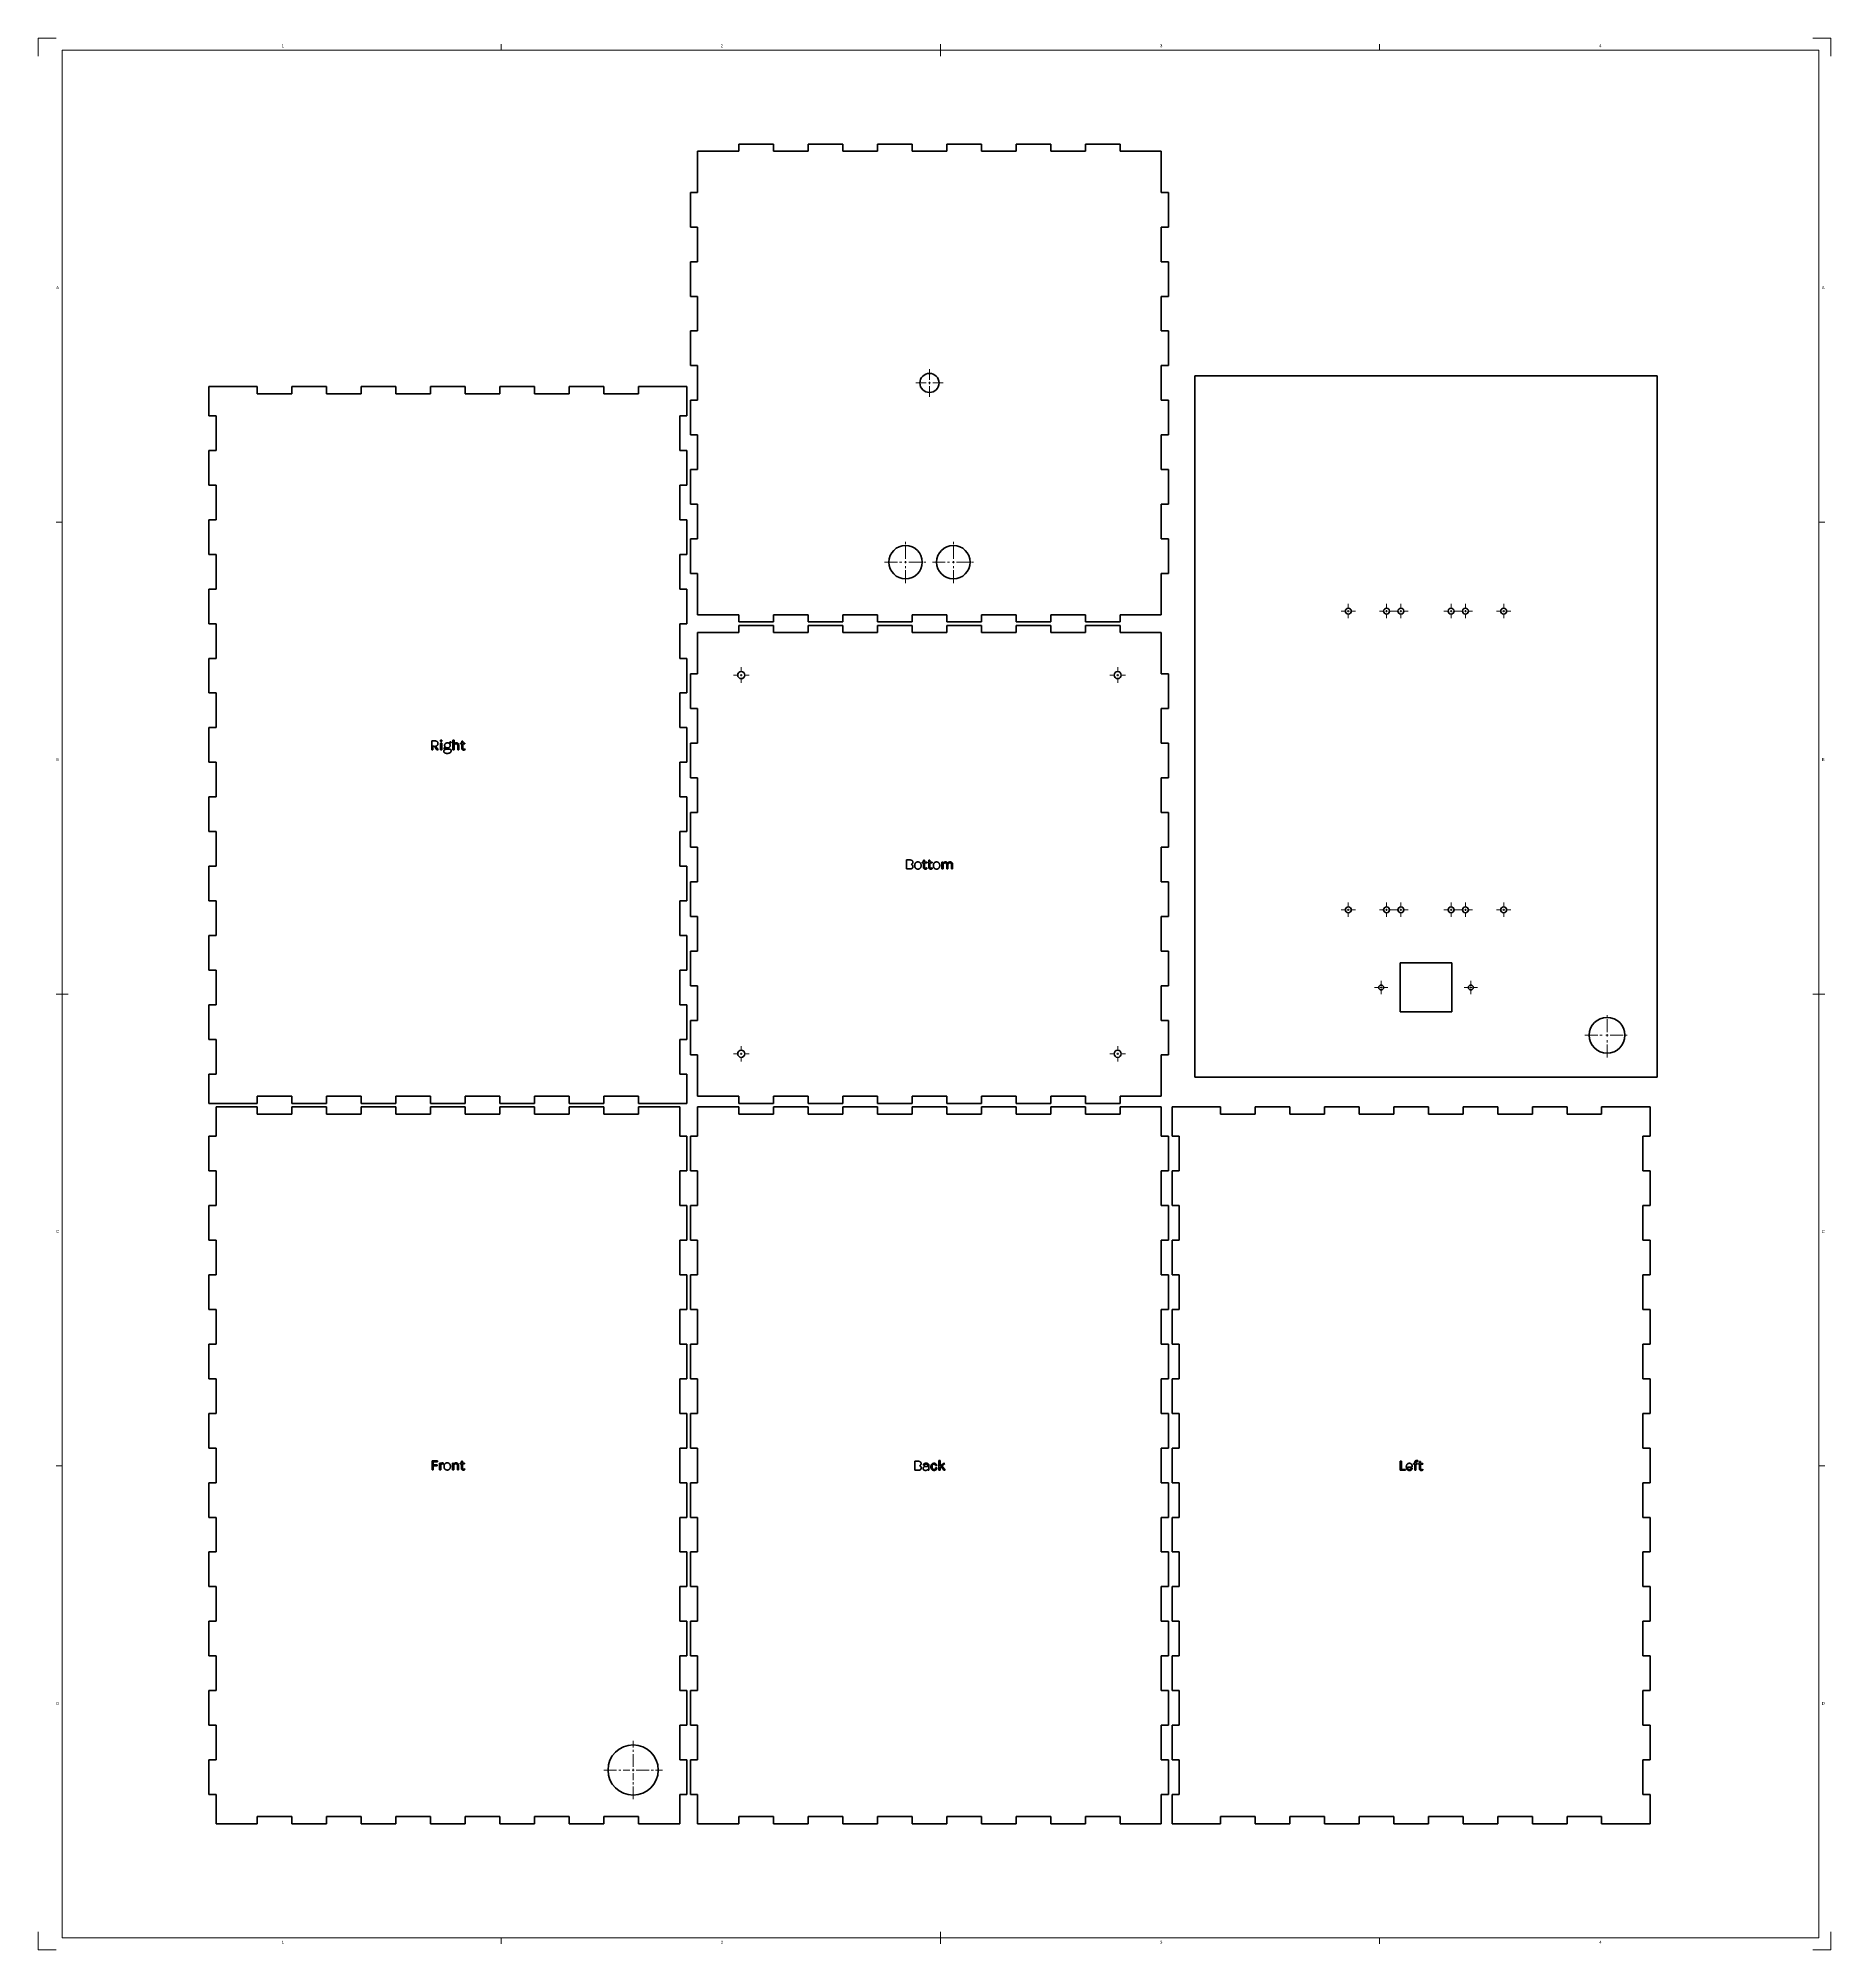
# Model space of a CAD drawing. Header units: millimetres. Extents: x 0 to 1500, y 0 to 1600.
import ezdxf

# ---------------------------------------------------------------- set-up
doc = ezdxf.new("R2010")
doc.units = ezdxf.units.MM
doc.header["$LTSCALE"] = 0.75
doc.linetypes.add('CENTER2', pattern=[28.575, 19.05, -3.175, 3.175, -3.175])
for name, color, linetype, lineweight in [('BORDER', 7, 'Continuous', 18), ('Smart Centers', 7, 'CENTER2', 18), ('Visible', 7, 'Continuous', 35)]:
    doc.layers.add(name, color=color, linetype=linetype, lineweight=lineweight)
doc.styles.get("Standard").update_dxf_attribs({"font": 'arial.ttf'})

# ---------------------------------------------------------------- blocks, each defined once
blk = doc.blocks.new('Custom1500.000000x1600.000000x4x4')
for p, q in [((0, 1600), (0, 1585)), ((0, 1600), (15, 1600)), ((1500, 1600), (1485, 1600)), ((1500, 1600), (1500, 1585)), ((20, 10), (20, 1590)), ((20, 1590), (1490, 1590)), ((387.5, 1590), (387.5, 1595)), ((755, 1585), (755, 1595)), ((1122.5, 1590), (1122.5, 1595)), ((1490, 1590), (1490, 10)), ((20, 1195), (15, 1195)), ((1490, 1195), (1495, 1195)), ((25, 800), (15, 800)), ((1485, 800), (1495, 800)), ((20, 405), (15, 405)), ((1490, 405), (1495, 405)), ((0, 0), (0, 15)), ((0, 0), (15, 0)), ((1490, 10), (20, 10)), ((387.5, 10), (387.5, 5)), ((755, 15), (755, 5)), ((1122.5, 10), (1122.5, 5)), ((1500, 0), (1485, 0)), ((1500, 0), (1500, 15))]:
    blk.add_line(p, q)
at = {"char_height": 2.5, "attachment_point": 1}
for s, insert in [('1', (203.75, 1595)), ('2', (571.25, 1595)), ('3', (938.75, 1595)), ('4', (1306.25, 1595)), ('A', (15, 1392.5)), ('A', (1492.5, 1392.5)), ('B', (15, 997.5)), ('B', (1492.5, 997.5)), ('C', (15, 602.5)), ('C', (1492.5, 602.5)), ('D', (15, 207.5)), ('D', (1492.5, 207.5)), ('1', (203.75, 7.5)), ('2', (571.25, 7.5)), ('3', (938.75, 7.5)), ('4', (1306.25, 7.5))]:
    blk.add_mtext(s, dxfattribs=dict(at, insert=insert))
blk = doc.blocks.new('*U3')
at = {"layer": 'Smart Centers', "color": 0, "ltscale": 0.75, "transparency": 16777216}
for p, q in [((0, 2.678906), (0, 24.5)), ((-24.5, 0), (-2.678906, 0)), ((2.678906, 0), (24.5, 0)), ((0, -24.5), (0, -2.678906))]:
    blk.add_line(p, q, dxfattribs=at)
at = {"layer": 'Smart Centers', "color": 0, "linetype": 'Continuous', "ltscale": 0.75, "transparency": 16777216}
for p, q in [((-0.892969, 0), (0.892969, 0)), ((0, -0.892969), (0, 0.892969))]:
    blk.add_line(p, q, dxfattribs=at)
blk = doc.blocks.new('*U4')
at = {"layer": 'Smart Centers', "color": 0, "ltscale": 0.75, "transparency": 16777216}
for p, q in [((-6, 0), (-2.678906, 0)), ((0, 2.678906), (0, 6)), ((2.678906, 0), (6, 0)), ((0, -6), (0, -2.678906))]:
    blk.add_line(p, q, dxfattribs=at)
at = {"layer": 'Smart Centers', "color": 0, "linetype": 'Continuous', "ltscale": 0.75, "transparency": 16777216}
for p, q in [((-0.892969, 0), (0.892969, 0)), ((0, -0.892969), (0, 0.892969))]:
    blk.add_line(p, q, dxfattribs=at)
blk = doc.blocks.new('*U5')
at = {"layer": 'Smart Centers', "color": 0, "ltscale": 0.75, "transparency": 16777216}
for p, q in [((-6, 0), (-2.678906, 0)), ((0, 2.678906), (0, 6)), ((2.678906, 0), (6, 0)), ((0, -6), (0, -2.678906))]:
    blk.add_line(p, q, dxfattribs=at)
at = {"layer": 'Smart Centers', "color": 0, "linetype": 'Continuous', "ltscale": 0.75, "transparency": 16777216}
for p, q in [((-0.892969, 0), (0.892969, 0)), ((0, -0.892969), (0, 0.892969))]:
    blk.add_line(p, q, dxfattribs=at)
blk = doc.blocks.new('*U6')
at = {"layer": 'Smart Centers', "color": 0, "ltscale": 0.75, "transparency": 16777216}
for p, q in [((-6, 0), (-2.678906, 0)), ((0, 2.678906), (0, 6)), ((2.678906, 0), (6, 0)), ((0, -6), (0, -2.678906))]:
    blk.add_line(p, q, dxfattribs=at)
at = {"layer": 'Smart Centers', "color": 0, "linetype": 'Continuous', "ltscale": 0.75, "transparency": 16777216}
for p, q in [((-0.892969, 0), (0.892969, 0)), ((0, -0.892969), (0, 0.892969))]:
    blk.add_line(p, q, dxfattribs=at)
blk = doc.blocks.new('*U7')
at = {"layer": 'Smart Centers', "color": 0, "ltscale": 0.75, "transparency": 16777216}
for p, q in [((-5.5, 0), (-2.678906, 0)), ((0, 2.678906), (0, 5.5)), ((2.678906, 0), (5.5, 0)), ((0, -5.5), (0, -2.678906))]:
    blk.add_line(p, q, dxfattribs=at)
at = {"layer": 'Smart Centers', "color": 0, "linetype": 'Continuous', "ltscale": 0.75, "transparency": 16777216}
for p, q in [((-0.892969, 0), (0.892969, 0)), ((0, -0.892969), (0, 0.892969))]:
    blk.add_line(p, q, dxfattribs=at)
blk = doc.blocks.new('*U8')
at = {"layer": 'Smart Centers', "color": 0, "ltscale": 0.75, "transparency": 16777216}
for p, q in [((-5.5, 0), (-2.678906, 0)), ((0, 2.678906), (0, 5.5)), ((2.678906, 0), (5.5, 0)), ((0, -5.5), (0, -2.678906))]:
    blk.add_line(p, q, dxfattribs=at)
at = {"layer": 'Smart Centers', "color": 0, "linetype": 'Continuous', "ltscale": 0.75, "transparency": 16777216}
for p, q in [((-0.892969, 0), (0.892969, 0)), ((0, -0.892969), (0, 0.892969))]:
    blk.add_line(p, q, dxfattribs=at)
blk = doc.blocks.new('*U9')
at = {"layer": 'Smart Centers', "color": 0, "ltscale": 0.75, "transparency": 16777216}
for p, q in [((-6, 0), (-2.678906, 0)), ((0, 2.678906), (0, 6)), ((2.678906, 0), (6, 0)), ((0, -6), (0, -2.678906))]:
    blk.add_line(p, q, dxfattribs=at)
at = {"layer": 'Smart Centers', "color": 0, "linetype": 'Continuous', "ltscale": 0.75, "transparency": 16777216}
for p, q in [((-0.892969, 0), (0.892969, 0)), ((0, -0.892969), (0, 0.892969))]:
    blk.add_line(p, q, dxfattribs=at)
blk = doc.blocks.new('*U10')
at = {"layer": 'Smart Centers', "color": 0, "ltscale": 0.75, "transparency": 16777216}
for p, q in [((-6, 0), (-2.678906, 0)), ((0, 2.678906), (0, 6)), ((2.678906, 0), (6, 0)), ((0, -6), (0, -2.678906))]:
    blk.add_line(p, q, dxfattribs=at)
at = {"layer": 'Smart Centers', "color": 0, "linetype": 'Continuous', "ltscale": 0.75, "transparency": 16777216}
for p, q in [((-0.892969, 0), (0.892969, 0)), ((0, -0.892969), (0, 0.892969))]:
    blk.add_line(p, q, dxfattribs=at)
blk = doc.blocks.new('*U11')
at = {"layer": 'Smart Centers', "color": 0, "ltscale": 0.75, "transparency": 16777216}
for p, q in [((-6, 0), (-2.678906, 0)), ((0, 2.678906), (0, 6)), ((2.678906, 0), (6, 0)), ((0, -6), (0, -2.678906))]:
    blk.add_line(p, q, dxfattribs=at)
at = {"layer": 'Smart Centers', "color": 0, "linetype": 'Continuous', "ltscale": 0.75, "transparency": 16777216}
for p, q in [((-0.892969, 0), (0.892969, 0)), ((0, -0.892969), (0, 0.892969))]:
    blk.add_line(p, q, dxfattribs=at)
blk = doc.blocks.new('*U12')
at = {"layer": 'Smart Centers', "color": 0, "ltscale": 0.75, "transparency": 16777216}
for p, q in [((-6, 0), (-2.678906, 0)), ((0, 2.678906), (0, 6)), ((2.678906, 0), (6, 0)), ((0, -6), (0, -2.678906))]:
    blk.add_line(p, q, dxfattribs=at)
at = {"layer": 'Smart Centers', "color": 0, "linetype": 'Continuous', "ltscale": 0.75, "transparency": 16777216}
for p, q in [((-0.892969, 0), (0.892969, 0)), ((0, -0.892969), (0, 0.892969))]:
    blk.add_line(p, q, dxfattribs=at)
blk = doc.blocks.new('*U13')
at = {"layer": 'Smart Centers', "color": 0, "ltscale": 0.75, "transparency": 16777216}
for p, q in [((-6, 0), (-2.678906, 0)), ((0, 2.678906), (0, 6)), ((2.678906, 0), (6, 0)), ((0, -6), (0, -2.678906))]:
    blk.add_line(p, q, dxfattribs=at)
at = {"layer": 'Smart Centers', "color": 0, "linetype": 'Continuous', "ltscale": 0.75, "transparency": 16777216}
for p, q in [((-0.892969, 0), (0.892969, 0)), ((0, -0.892969), (0, 0.892969))]:
    blk.add_line(p, q, dxfattribs=at)
blk = doc.blocks.new('*U14')
at = {"layer": 'Smart Centers', "color": 0, "ltscale": 0.75, "transparency": 16777216}
for p, q in [((-6, 0), (-2.678906, 0)), ((0, 2.678906), (0, 6)), ((2.678906, 0), (6, 0)), ((0, -6), (0, -2.678906))]:
    blk.add_line(p, q, dxfattribs=at)
at = {"layer": 'Smart Centers', "color": 0, "linetype": 'Continuous', "ltscale": 0.75, "transparency": 16777216}
for p, q in [((-0.892969, 0), (0.892969, 0)), ((0, -0.892969), (0, 0.892969))]:
    blk.add_line(p, q, dxfattribs=at)
blk = doc.blocks.new('*U15')
at = {"layer": 'Smart Centers', "color": 0, "ltscale": 0.75, "transparency": 16777216}
for p, q in [((0, 2.678906), (0, 18.5)), ((-18.5, 0), (-2.678906, 0)), ((2.678906, 0), (18.5, 0)), ((0, -18.5), (0, -2.678906))]:
    blk.add_line(p, q, dxfattribs=at)
at = {"layer": 'Smart Centers', "color": 0, "linetype": 'Continuous', "ltscale": 0.75, "transparency": 16777216}
for p, q in [((-0.892969, 0), (0.892969, 0)), ((0, -0.892969), (0, 0.892969))]:
    blk.add_line(p, q, dxfattribs=at)
blk = doc.blocks.new('*U16')
at = {"layer": 'Smart Centers', "color": 0, "ltscale": 0.75, "transparency": 16777216}
for p, q in [((-6, 0), (-2.678906, 0)), ((0, 2.678906), (0, 6)), ((2.678906, 0), (6, 0)), ((0, -6), (0, -2.678906))]:
    blk.add_line(p, q, dxfattribs=at)
at = {"layer": 'Smart Centers', "color": 0, "linetype": 'Continuous', "ltscale": 0.75, "transparency": 16777216}
for p, q in [((-0.892969, 0), (0.892969, 0)), ((0, -0.892969), (0, 0.892969))]:
    blk.add_line(p, q, dxfattribs=at)
blk = doc.blocks.new('*U17')
at = {"layer": 'Smart Centers', "color": 0, "ltscale": 0.75, "transparency": 16777216}
for p, q in [((-6, 0), (-2.678906, 0)), ((0, 2.678906), (0, 6)), ((2.678906, 0), (6, 0)), ((0, -6), (0, -2.678906))]:
    blk.add_line(p, q, dxfattribs=at)
at = {"layer": 'Smart Centers', "color": 0, "linetype": 'Continuous', "ltscale": 0.75, "transparency": 16777216}
for p, q in [((-0.892969, 0), (0.892969, 0)), ((0, -0.892969), (0, 0.892969))]:
    blk.add_line(p, q, dxfattribs=at)
blk = doc.blocks.new('*U18')
at = {"layer": 'Smart Centers', "color": 0, "ltscale": 0.75, "transparency": 16777216}
for p, q in [((-6, 0), (-2.678906, 0)), ((0, 2.678906), (0, 6)), ((2.678906, 0), (6, 0)), ((0, -6), (0, -2.678906))]:
    blk.add_line(p, q, dxfattribs=at)
at = {"layer": 'Smart Centers', "color": 0, "linetype": 'Continuous', "ltscale": 0.75, "transparency": 16777216}
for p, q in [((-0.892969, 0), (0.892969, 0)), ((0, -0.892969), (0, 0.892969))]:
    blk.add_line(p, q, dxfattribs=at)
blk = doc.blocks.new('*U19')
at = {"layer": 'Smart Centers', "color": 0, "ltscale": 0.75, "transparency": 16777216}
for p, q in [((-6.5, 0), (-2.678906, 0)), ((0, 2.678906), (0, 6.5)), ((2.678906, 0), (6.5, 0)), ((0, -6.5), (0, -2.678906))]:
    blk.add_line(p, q, dxfattribs=at)
at = {"layer": 'Smart Centers', "color": 0, "linetype": 'Continuous', "ltscale": 0.75, "transparency": 16777216}
for p, q in [((-0.892969, 0), (0.892969, 0)), ((0, -0.892969), (0, 0.892969))]:
    blk.add_line(p, q, dxfattribs=at)
blk = doc.blocks.new('*U20')
at = {"layer": 'Smart Centers', "color": 0, "ltscale": 0.75, "transparency": 16777216}
for p, q in [((-6.5, 0), (-2.678906, 0)), ((0, 2.678906), (0, 6.5)), ((2.678906, 0), (6.5, 0)), ((0, -6.5), (0, -2.678906))]:
    blk.add_line(p, q, dxfattribs=at)
at = {"layer": 'Smart Centers', "color": 0, "linetype": 'Continuous', "ltscale": 0.75, "transparency": 16777216}
for p, q in [((-0.892969, 0), (0.892969, 0)), ((0, -0.892969), (0, 0.892969))]:
    blk.add_line(p, q, dxfattribs=at)
blk = doc.blocks.new('*U21')
at = {"layer": 'Smart Centers', "color": 0, "ltscale": 0.75, "transparency": 16777216}
for p, q in [((-6.5, 0), (-2.678906, 0)), ((0, 2.678906), (0, 6.5)), ((2.678906, 0), (6.5, 0)), ((0, -6.5), (0, -2.678906))]:
    blk.add_line(p, q, dxfattribs=at)
at = {"layer": 'Smart Centers', "color": 0, "linetype": 'Continuous', "ltscale": 0.75, "transparency": 16777216}
for p, q in [((-0.892969, 0), (0.892969, 0)), ((0, -0.892969), (0, 0.892969))]:
    blk.add_line(p, q, dxfattribs=at)
blk = doc.blocks.new('*U22')
at = {"layer": 'Smart Centers', "color": 0, "ltscale": 0.75, "transparency": 16777216}
for p, q in [((-6.5, 0), (-2.678906, 0)), ((0, 2.678906), (0, 6.5)), ((2.678906, 0), (6.5, 0)), ((0, -6.5), (0, -2.678906))]:
    blk.add_line(p, q, dxfattribs=at)
at = {"layer": 'Smart Centers', "color": 0, "linetype": 'Continuous', "ltscale": 0.75, "transparency": 16777216}
for p, q in [((-0.892969, 0), (0.892969, 0)), ((0, -0.892969), (0, 0.892969))]:
    blk.add_line(p, q, dxfattribs=at)
blk = doc.blocks.new('*U23')
at = {"layer": 'Smart Centers', "color": 0, "ltscale": 0.75, "transparency": 16777216}
for p, q in [((0, 2.678906), (0, 17.5)), ((-17.5, 0), (-2.678906, 0)), ((2.678906, 0), (17.5, 0)), ((0, -17.5), (0, -2.678906))]:
    blk.add_line(p, q, dxfattribs=at)
at = {"layer": 'Smart Centers', "color": 0, "linetype": 'Continuous', "ltscale": 0.75, "transparency": 16777216}
for p, q in [((-0.892969, 0), (0.892969, 0)), ((0, -0.892969), (0, 0.892969))]:
    blk.add_line(p, q, dxfattribs=at)
blk = doc.blocks.new('*U24')
at = {"layer": 'Smart Centers', "color": 0, "ltscale": 0.75, "transparency": 16777216}
for p, q in [((0, 2.678906), (0, 17.5)), ((-17.5, 0), (-2.678906, 0)), ((2.678906, 0), (17.5, 0)), ((0, -17.5), (0, -2.678906))]:
    blk.add_line(p, q, dxfattribs=at)
at = {"layer": 'Smart Centers', "color": 0, "linetype": 'Continuous', "ltscale": 0.75, "transparency": 16777216}
for p, q in [((-0.892969, 0), (0.892969, 0)), ((0, -0.892969), (0, 0.892969))]:
    blk.add_line(p, q, dxfattribs=at)
blk = doc.blocks.new('*U25')
at = {"layer": 'Smart Centers', "color": 0, "ltscale": 0.75, "transparency": 16777216}
for p, q in [((-11.5, 0), (-2.678906, 0)), ((0, 2.678906), (0, 11.5)), ((2.678906, 0), (11.5, 0)), ((0, -11.5), (0, -2.678906))]:
    blk.add_line(p, q, dxfattribs=at)
at = {"layer": 'Smart Centers', "color": 0, "linetype": 'Continuous', "ltscale": 0.75, "transparency": 16777216}
for p, q in [((-0.892969, 0), (0.892969, 0)), ((0, -0.892969), (0, 0.892969))]:
    blk.add_line(p, q, dxfattribs=at)

msp = doc.modelspace()

# ---------------------------------------------------------------- linework, layer by layer
at = {"layer": 'Visible'}
for p, q in [((551.791717, 1505.452709), (551.791717, 1470.952709)), ((586.291717, 1505.452709), (551.791717, 1505.452709)), ((586.291717, 1511.452709), (586.291717, 1505.452709)), ((615.291717, 1511.452709), (586.291717, 1511.452709)), ((615.291717, 1505.452709), (615.291717, 1511.452709)), ((644.291717, 1505.452709), (615.291717, 1505.452709)), ((644.291717, 1511.452709), (644.291717, 1505.452709)), ((673.291717, 1511.452709), (644.291717, 1511.452709)), ((673.291717, 1505.452709), (673.291717, 1511.452709)), ((702.291717, 1505.452709), (673.291717, 1505.452709)), ((702.291717, 1511.452709), (702.291717, 1505.452709)), ((731.291717, 1511.452709), (702.291717, 1511.452709)), ((731.291717, 1505.452709), (731.291717, 1511.452709)), ((760.291717, 1505.452709), (731.291717, 1505.452709)), ((760.291717, 1511.452709), (760.291717, 1505.452709)), ((789.291717, 1511.452709), (760.291717, 1511.452709)), ((789.291717, 1505.452709), (789.291717, 1511.452709)), ((818.291717, 1505.452709), (789.291717, 1505.452709)), ((818.291717, 1511.452709), (818.291717, 1505.452709)), ((847.291717, 1511.452709), (818.291717, 1511.452709)), ((847.291717, 1505.452709), (847.291717, 1511.452709)), ((876.291717, 1505.452709), (847.291717, 1505.452709)), ((876.291717, 1511.452709), (876.291717, 1505.452709)), ((905.291717, 1511.452709), (876.291717, 1511.452709)), ((905.291717, 1505.452709), (905.291717, 1511.452709)), ((939.791717, 1505.452709), (905.291717, 1505.452709)), ((939.791717, 1470.952709), (939.791717, 1505.452709)), ((545.791717, 1470.952709), (545.791717, 1441.952709)), ((551.791717, 1470.952709), (545.791717, 1470.952709)), ((945.791717, 1470.952709), (939.791717, 1470.952709)), ((945.791717, 1441.952709), (945.791717, 1470.952709)), ((545.791717, 1441.952709), (551.791717, 1441.952709)), ((551.791717, 1441.952709), (551.791717, 1412.952709)), ((939.791717, 1441.952709), (945.791717, 1441.952709)), ((939.791717, 1412.952709), (939.791717, 1441.952709)), ((545.791717, 1412.952709), (545.791717, 1383.952709)), ((551.791717, 1412.952709), (545.791717, 1412.952709)), ((945.791717, 1412.952709), (939.791717, 1412.952709)), ((945.791717, 1383.952709), (945.791717, 1412.952709)), ((545.791717, 1383.952709), (551.791717, 1383.952709)), ((551.791717, 1383.952709), (551.791717, 1354.952709)), ((939.791717, 1383.952709), (945.791717, 1383.952709)), ((939.791717, 1354.952709), (939.791717, 1383.952709)), ((545.791717, 1354.952709), (545.791717, 1325.952709)), ((551.791717, 1354.952709), (545.791717, 1354.952709)), ((945.791717, 1354.952709), (939.791717, 1354.952709)), ((945.791717, 1325.952709), (945.791717, 1354.952709)), ((545.791717, 1325.952709), (551.791717, 1325.952709)), ((551.791717, 1325.952709), (551.791717, 1296.952709)), ((939.791717, 1325.952709), (945.791717, 1325.952709)), ((939.791717, 1296.952709), (939.791717, 1325.952709)), ((1354.791717, 1317.452709), (967.791717, 1317.452709)), ((967.791717, 1317.452709), (967.791717, 730.452709)), ((1354.791717, 730.452709), (1354.791717, 1317.452709)), ((142.791717, 1308.452709), (142.791717, 1283.952709)), ((183.291717, 1308.452709), (142.791717, 1308.452709)), ((183.291717, 1302.452709), (183.291717, 1308.452709)), ((212.291717, 1302.452709), (183.291717, 1302.452709)), ((212.291717, 1308.452709), (212.291717, 1302.452709)), ((241.291717, 1308.452709), (212.291717, 1308.452709)), ((241.291717, 1302.452709), (241.291717, 1308.452709)), ((270.291717, 1302.452709), (241.291717, 1302.452709)), ((270.291717, 1308.452709), (270.291717, 1302.452709)), ((299.291717, 1308.452709), (270.291717, 1308.452709)), ((299.291717, 1302.452709), (299.291717, 1308.452709)), ((328.291717, 1302.452709), (299.291717, 1302.452709)), ((328.291717, 1308.452709), (328.291717, 1302.452709)), ((357.291717, 1308.452709), (328.291717, 1308.452709)), ((357.291717, 1302.452709), (357.291717, 1308.452709)), ((386.291717, 1302.452709), (357.291717, 1302.452709)), ((386.291717, 1308.452709), (386.291717, 1302.452709)), ((415.291717, 1308.452709), (386.291717, 1308.452709)), ((415.291717, 1302.452709), (415.291717, 1308.452709)), ((444.291717, 1302.452709), (415.291717, 1302.452709)), ((444.291717, 1308.452709), (444.291717, 1302.452709)), ((473.291717, 1308.452709), (444.291717, 1308.452709)), ((473.291717, 1302.452709), (473.291717, 1308.452709)), ((502.291717, 1302.452709), (473.291717, 1302.452709)), ((502.291717, 1308.452709), (502.291717, 1302.452709)), ((542.791717, 1308.452709), (502.291717, 1308.452709)), ((542.791717, 1283.952709), (542.791717, 1308.452709)), ((545.791717, 1296.952709), (545.791717, 1267.952709)), ((551.791717, 1296.952709), (545.791717, 1296.952709)), ((945.791717, 1296.952709), (939.791717, 1296.952709)), ((945.791717, 1267.952709), (945.791717, 1296.952709)), ((142.791717, 1283.952709), (148.791717, 1283.952709)), ((148.791717, 1283.952709), (148.791717, 1254.952709)), ((536.791717, 1283.952709), (542.791717, 1283.952709)), ((536.791717, 1254.952709), (536.791717, 1283.952709)), ((545.791717, 1267.952709), (551.791717, 1267.952709)), ((551.791717, 1267.952709), (551.791717, 1238.952709)), ((939.791717, 1267.952709), (945.791717, 1267.952709)), ((939.791717, 1238.952709), (939.791717, 1267.952709)), ((142.791717, 1254.952709), (142.791717, 1225.952709)), ((148.791717, 1254.952709), (142.791717, 1254.952709)), ((542.791717, 1254.952709), (536.791717, 1254.952709)), ((542.791717, 1225.952709), (542.791717, 1254.952709)), ((545.791717, 1238.952709), (545.791717, 1209.952709)), ((551.791717, 1238.952709), (545.791717, 1238.952709)), ((945.791717, 1238.952709), (939.791717, 1238.952709)), ((945.791717, 1209.952709), (945.791717, 1238.952709)), ((142.791717, 1225.952709), (148.791717, 1225.952709)), ((148.791717, 1225.952709), (148.791717, 1196.952709)), ((536.791717, 1225.952709), (542.791717, 1225.952709)), ((536.791717, 1196.952709), (536.791717, 1225.952709)), ((545.791717, 1209.952709), (551.791717, 1209.952709)), ((551.791717, 1209.952709), (551.791717, 1180.952709)), ((939.791717, 1209.952709), (945.791717, 1209.952709)), ((939.791717, 1180.952709), (939.791717, 1209.952709)), ((142.791717, 1196.952709), (142.791717, 1167.952709)), ((148.791717, 1196.952709), (142.791717, 1196.952709)), ((542.791717, 1196.952709), (536.791717, 1196.952709)), ((542.791717, 1167.952709), (542.791717, 1196.952709)), ((545.791717, 1180.952709), (545.791717, 1151.952709)), ((551.791717, 1180.952709), (545.791717, 1180.952709)), ((945.791717, 1180.952709), (939.791717, 1180.952709)), ((945.791717, 1151.952709), (945.791717, 1180.952709)), ((142.791717, 1167.952709), (148.791717, 1167.952709)), ((148.791717, 1167.952709), (148.791717, 1138.952709)), ((536.791717, 1167.952709), (542.791717, 1167.952709)), ((536.791717, 1138.952709), (536.791717, 1167.952709)), ((142.791717, 1138.952709), (142.791717, 1109.952709)), ((148.791717, 1138.952709), (142.791717, 1138.952709)), ((542.791717, 1138.952709), (536.791717, 1138.952709)), ((542.791717, 1109.952709), (542.791717, 1138.952709)), ((545.791717, 1151.952709), (551.791717, 1151.952709)), ((551.791717, 1151.952709), (551.791717, 1117.452709)), ((939.791717, 1151.952709), (945.791717, 1151.952709)), ((939.791717, 1117.452709), (939.791717, 1151.952709)), ((142.791717, 1109.952709), (148.791717, 1109.952709)), ((148.791717, 1109.952709), (148.791717, 1080.952709)), ((536.791717, 1109.952709), (542.791717, 1109.952709)), ((536.791717, 1080.952709), (536.791717, 1109.952709)), ((551.791717, 1117.452709), (586.291717, 1117.452709)), ((586.291717, 1117.452709), (586.291717, 1111.452709)), ((586.291717, 1111.452709), (615.291717, 1111.452709)), ((586.291717, 1108.452709), (586.291717, 1102.452709)), ((615.291717, 1108.452709), (586.291717, 1108.452709)), ((615.291717, 1117.452709), (644.291717, 1117.452709)), ((615.291717, 1111.452709), (615.291717, 1117.452709)), ((615.291717, 1102.452709), (615.291717, 1108.452709)), ((644.291717, 1117.452709), (644.291717, 1111.452709)), ((644.291717, 1111.452709), (673.291717, 1111.452709)), ((644.291717, 1108.452709), (644.291717, 1102.452709)), ((673.291717, 1108.452709), (644.291717, 1108.452709)), ((673.291717, 1117.452709), (702.291717, 1117.452709)), ((673.291717, 1111.452709), (673.291717, 1117.452709)), ((673.291717, 1102.452709), (673.291717, 1108.452709)), ((702.291717, 1117.452709), (702.291717, 1111.452709)), ((702.291717, 1111.452709), (731.291717, 1111.452709)), ((702.291717, 1108.452709), (702.291717, 1102.452709)), ((731.291717, 1108.452709), (702.291717, 1108.452709)), ((731.291717, 1117.452709), (760.291717, 1117.452709)), ((731.291717, 1111.452709), (731.291717, 1117.452709)), ((731.291717, 1102.452709), (731.291717, 1108.452709)), ((760.291717, 1117.452709), (760.291717, 1111.452709)), ((760.291717, 1111.452709), (789.291717, 1111.452709)), ((760.291717, 1108.452709), (760.291717, 1102.452709)), ((789.291717, 1108.452709), (760.291717, 1108.452709)), ((789.291717, 1117.452709), (818.291717, 1117.452709)), ((789.291717, 1111.452709), (789.291717, 1117.452709)), ((789.291717, 1102.452709), (789.291717, 1108.452709)), ((818.291717, 1117.452709), (818.291717, 1111.452709)), ((818.291717, 1111.452709), (847.291717, 1111.452709)), ((818.291717, 1108.452709), (818.291717, 1102.452709)), ((847.291717, 1108.452709), (818.291717, 1108.452709)), ((847.291717, 1117.452709), (876.291717, 1117.452709)), ((847.291717, 1111.452709), (847.291717, 1117.452709)), ((847.291717, 1102.452709), (847.291717, 1108.452709)), ((876.291717, 1117.452709), (876.291717, 1111.452709)), ((876.291717, 1111.452709), (905.291717, 1111.452709)), ((876.291717, 1108.452709), (876.291717, 1102.452709)), ((905.291717, 1108.452709), (876.291717, 1108.452709)), ((905.291717, 1117.452709), (939.791717, 1117.452709)), ((905.291717, 1111.452709), (905.291717, 1117.452709)), ((905.291717, 1102.452709), (905.291717, 1108.452709)), ((551.791717, 1102.452709), (551.791717, 1067.952709)), ((586.291717, 1102.452709), (551.791717, 1102.452709)), ((644.291717, 1102.452709), (615.291717, 1102.452709)), ((702.291717, 1102.452709), (673.291717, 1102.452709)), ((760.291717, 1102.452709), (731.291717, 1102.452709)), ((818.291717, 1102.452709), (789.291717, 1102.452709)), ((876.291717, 1102.452709), (847.291717, 1102.452709)), ((939.791717, 1102.452709), (905.291717, 1102.452709)), ((939.791717, 1067.952709), (939.791717, 1102.452709)), ((142.791717, 1080.952709), (142.791717, 1051.952709)), ((148.791717, 1080.952709), (142.791717, 1080.952709)), ((542.791717, 1080.952709), (536.791717, 1080.952709)), ((542.791717, 1051.952709), (542.791717, 1080.952709)), ((545.791717, 1067.952709), (545.791717, 1038.952709)), ((551.791717, 1067.952709), (545.791717, 1067.952709)), ((945.791717, 1067.952709), (939.791717, 1067.952709)), ((945.791717, 1038.952709), (945.791717, 1067.952709)), ((142.791717, 1051.952709), (148.791717, 1051.952709)), ((148.791717, 1051.952709), (148.791717, 1022.952709)), ((536.791717, 1051.952709), (542.791717, 1051.952709)), ((536.791717, 1022.952709), (536.791717, 1051.952709)), ((545.791717, 1038.952709), (551.791717, 1038.952709)), ((551.791717, 1038.952709), (551.791717, 1009.952709)), ((939.791717, 1038.952709), (945.791717, 1038.952709)), ((939.791717, 1009.952709), (939.791717, 1038.952709)), ((142.791717, 1022.952709), (142.791717, 993.952709)), ((148.791717, 1022.952709), (142.791717, 1022.952709)), ((329.276717, 1011.854709), (331.904717, 1011.854709)), ((329.276717, 1004.318709), (329.276717, 1011.854709)), ((331.904717, 1011.854709), (332.156717, 1011.848709)), ((332.156717, 1011.848709), (332.395717, 1011.829709)), ((332.395717, 1011.829709), (332.622717, 1011.799709)), ((332.622717, 1011.799709), (332.836717, 1011.756709)), ((332.836717, 1011.756709), (333.037717, 1011.700709)), ((333.037717, 1011.700709), (333.226717, 1011.633709)), ((333.226717, 1011.633709), (333.403717, 1011.553709)), ((333.403717, 1011.553709), (333.567717, 1011.460709)), ((333.567717, 1011.460709), (333.718717, 1011.356709)), ((333.718717, 1011.356709), (333.857717, 1011.239709)), ((333.857717, 1008.017709), (333.718717, 1007.900709)), ((333.857717, 1011.239709), (333.983717, 1011.112709)), ((333.983717, 1008.144709), (333.857717, 1008.017709)), ((333.983717, 1011.112709), (334.096717, 1010.978709)), ((334.096717, 1008.278709), (333.983717, 1008.144709)), ((334.096717, 1010.978709), (334.195717, 1010.835709)), ((334.195717, 1008.420709), (334.096717, 1008.278709)), ((334.195717, 1010.835709), (334.281717, 1010.685709)), ((334.281717, 1008.569709), (334.195717, 1008.420709)), ((334.281717, 1010.685709), (334.354717, 1010.527709)), ((334.354717, 1008.726709), (334.281717, 1008.569709)), ((334.354717, 1010.527709), (334.414717, 1010.362709)), ((334.414717, 1008.890709), (334.354717, 1008.726709)), ((334.414717, 1010.362709), (334.460717, 1010.188709)), ((334.460717, 1009.062709), (334.414717, 1008.890709)), ((334.460717, 1010.188709), (334.493717, 1010.007709)), ((334.493717, 1009.241709), (334.460717, 1009.062709)), ((334.493717, 1010.007709), (334.513717, 1009.819709)), ((334.513717, 1009.428709), (334.493717, 1009.241709)), ((334.513717, 1009.819709), (334.520717, 1009.622709)), ((334.520717, 1009.622709), (334.513717, 1009.428709)), ((336.530717, 1012.010709), (336.532717, 1012.062709)), ((336.532717, 1011.957709), (336.530717, 1012.010709)), ((336.532717, 1012.062709), (336.537717, 1012.111709)), ((336.537717, 1011.906709), (336.532717, 1011.957709)), ((336.537717, 1012.111709), (336.545717, 1012.159709)), ((336.545717, 1011.857709), (336.537717, 1011.906709)), ((336.545717, 1012.159709), (336.557717, 1012.204709)), ((336.557717, 1011.811709), (336.545717, 1011.857709)), ((336.557717, 1012.204709), (336.572717, 1012.247709)), ((336.572717, 1011.766709), (336.557717, 1011.811709)), ((336.572717, 1012.247709), (336.590717, 1012.288709)), ((336.590717, 1011.724709), (336.572717, 1011.766709)), ((336.590717, 1012.288709), (336.612717, 1012.327709)), ((336.612717, 1011.683709), (336.590717, 1011.724709)), ((336.612717, 1012.327709), (336.638717, 1012.363709)), ((336.638717, 1011.645709), (336.612717, 1011.683709)), ((336.638717, 1012.363709), (336.666717, 1012.398709)), ((336.666717, 1011.609709), (336.638717, 1011.645709)), ((336.666717, 1012.398709), (336.698717, 1012.430709)), ((336.698717, 1011.575709), (336.666717, 1011.609709)), ((336.686717, 1010.066709), (337.622717, 1010.066709)), ((336.686717, 1004.318709), (336.686717, 1010.066709)), ((336.698717, 1012.430709), (336.733717, 1012.460709)), ((336.733717, 1011.544709), (336.698717, 1011.575709)), ((336.733717, 1012.460709), (336.770717, 1012.486709)), ((336.770717, 1011.516709), (336.733717, 1011.544709)), ((336.770717, 1012.486709), (336.810717, 1012.510709)), ((336.810717, 1011.491709), (336.770717, 1011.516709)), ((336.810717, 1012.510709), (336.852717, 1012.530709)), ((336.852717, 1011.469709), (336.810717, 1011.491709)), ((336.852717, 1012.530709), (336.896717, 1012.547709)), ((336.896717, 1011.451709), (336.852717, 1011.469709)), ((336.896717, 1012.547709), (336.943717, 1012.561709)), ((336.943717, 1011.436709), (336.896717, 1011.451709)), ((336.943717, 1012.561709), (336.992717, 1012.572709)), ((336.992717, 1011.425709), (336.943717, 1011.436709)), ((336.992717, 1012.572709), (337.044717, 1012.580709)), ((337.044717, 1011.417709), (336.992717, 1011.425709)), ((337.044717, 1012.580709), (337.098717, 1012.584709)), ((337.098717, 1011.412709), (337.044717, 1011.417709)), ((337.098717, 1012.584709), (337.154717, 1012.586709)), ((337.154717, 1011.410709), (337.098717, 1011.412709)), ((337.154717, 1012.586709), (337.210717, 1012.584709)), ((337.210717, 1011.412709), (337.154717, 1011.410709)), ((337.210717, 1012.584709), (337.264717, 1012.580709)), ((337.264717, 1011.417709), (337.210717, 1011.412709)), ((337.264717, 1012.580709), (337.316717, 1012.572709)), ((337.316717, 1011.425709), (337.264717, 1011.417709)), ((337.316717, 1012.572709), (337.365717, 1012.561709)), ((337.365717, 1011.436709), (337.316717, 1011.425709)), ((337.365717, 1012.561709), (337.412717, 1012.547709)), ((337.412717, 1011.451709), (337.365717, 1011.436709)), ((337.412717, 1012.547709), (337.456717, 1012.530709)), ((337.456717, 1011.469709), (337.412717, 1011.451709)), ((337.456717, 1012.530709), (337.498717, 1012.510709)), ((337.498717, 1011.491709), (337.456717, 1011.469709)), ((337.498717, 1012.510709), (337.538717, 1012.486709)), ((337.538717, 1011.516709), (337.498717, 1011.491709)), ((337.538717, 1012.486709), (337.575717, 1012.460709)), ((337.575717, 1011.544709), (337.538717, 1011.516709)), ((337.575717, 1012.460709), (337.610717, 1012.430709)), ((337.610717, 1011.575709), (337.575717, 1011.544709)), ((337.610717, 1012.430709), (337.642717, 1012.398709)), ((337.642717, 1011.609709), (337.610717, 1011.575709)), ((337.622717, 1010.066709), (337.622717, 1004.318709)), ((337.642717, 1012.398709), (337.670717, 1012.363709)), ((337.670717, 1011.645709), (337.642717, 1011.609709)), ((337.670717, 1012.363709), (337.696717, 1012.327709)), ((337.696717, 1011.683709), (337.670717, 1011.645709)), ((337.696717, 1012.327709), (337.718717, 1012.288709)), ((337.718717, 1011.724709), (337.696717, 1011.683709)), ((337.718717, 1012.288709), (337.736717, 1012.247709)), ((337.736717, 1011.766709), (337.718717, 1011.724709)), ((337.736717, 1012.247709), (337.751717, 1012.204709)), ((337.751717, 1011.811709), (337.736717, 1011.766709)), ((337.751717, 1012.204709), (337.763717, 1012.159709)), ((337.763717, 1011.857709), (337.751717, 1011.811709)), ((337.763717, 1012.159709), (337.771717, 1012.111709)), ((337.771717, 1011.906709), (337.763717, 1011.857709)), ((337.771717, 1012.111709), (337.776717, 1012.062709)), ((337.776717, 1011.957709), (337.771717, 1011.906709)), ((337.776717, 1012.062709), (337.778717, 1012.010709)), ((337.778717, 1012.010709), (337.776717, 1011.957709)), ((340.058717, 1008.098709), (340.061717, 1008.222709)), ((340.061717, 1007.975709), (340.058717, 1008.098709)), ((340.061717, 1008.222709), (340.070717, 1008.344709)), ((340.070717, 1008.344709), (340.086717, 1008.462709)), ((340.086717, 1008.462709), (340.107717, 1008.577709)), ((340.107717, 1008.577709), (340.135717, 1008.689709)), ((340.135717, 1008.689709), (340.169717, 1008.798709)), ((340.169717, 1008.798709), (340.209717, 1008.904709)), ((340.209717, 1008.904709), (340.256717, 1009.006709)), ((340.256717, 1009.006709), (340.308717, 1009.106709)), ((340.308717, 1009.106709), (340.367717, 1009.202709)), ((340.367717, 1009.202709), (340.431717, 1009.295709)), ((340.431717, 1009.295709), (340.499717, 1009.383709)), ((340.499717, 1009.383709), (340.572717, 1009.467709)), ((340.572717, 1009.467709), (340.650717, 1009.547709)), ((340.650717, 1009.547709), (340.731717, 1009.623709)), ((340.731717, 1009.623709), (340.818717, 1009.694709)), ((340.818717, 1009.694709), (340.908717, 1009.761709)), ((340.908717, 1009.761709), (341.003717, 1009.824709)), ((341.003717, 1009.824709), (341.103717, 1009.883709)), ((341.103717, 1009.883709), (341.207717, 1009.937709)), ((341.207717, 1009.937709), (341.314717, 1009.987709)), ((341.314717, 1009.987709), (341.425717, 1010.031709)), ((341.425717, 1010.031709), (341.537717, 1010.070709)), ((341.537717, 1010.070709), (341.652717, 1010.104709)), ((341.652717, 1010.104709), (341.770717, 1010.133709)), ((341.770717, 1010.133709), (341.891717, 1010.156709)), ((341.891717, 1010.156709), (342.014717, 1010.175709)), ((342.014717, 1010.175709), (342.139717, 1010.188709)), ((342.139717, 1010.188709), (342.267717, 1010.195709)), ((342.267717, 1010.195709), (342.398717, 1010.198709)), ((342.398717, 1010.198709), (342.525717, 1010.195709)), ((342.525717, 1010.195709), (342.650717, 1010.188709)), ((342.650717, 1010.188709), (342.773717, 1010.175709)), ((342.773717, 1010.175709), (342.893717, 1010.156709)), ((342.893717, 1010.156709), (343.011717, 1010.133709)), ((343.011717, 1010.133709), (343.126717, 1010.104709)), ((343.126717, 1010.104709), (343.239717, 1010.070709)), ((343.239717, 1010.070709), (343.350717, 1010.031709)), ((343.350717, 1010.031709), (343.459717, 1009.987709)), ((343.459717, 1009.987709), (343.565717, 1009.937709)), ((343.565717, 1009.937709), (343.668717, 1009.883709)), ((343.668717, 1009.883709), (343.766717, 1009.824709)), ((343.766717, 1009.824709), (343.857719, 1009.764361)), ((343.857719, 1009.764361), (343.870717, 1009.850709)), ((343.870717, 1009.850709), (343.887717, 1009.939709)), ((343.887717, 1009.939709), (343.909717, 1010.027709)), ((343.909717, 1010.027709), (343.935717, 1010.111709)), ((343.935717, 1010.111709), (343.965717, 1010.194709)), ((343.965717, 1010.194709), (343.998717, 1010.274709)), ((343.998717, 1010.274709), (344.036717, 1010.351709)), ((344.036717, 1010.351709), (344.077717, 1010.426709)), ((344.077717, 1010.426709), (344.122717, 1010.497709)), ((344.122717, 1010.497709), (344.170717, 1010.564709)), ((344.170717, 1010.564709), (344.221717, 1010.629709)), ((344.221717, 1010.629709), (344.276717, 1010.690709)), ((344.276717, 1010.690709), (344.334717, 1010.748709)), ((344.285717, 1009.381709), (344.28515, 1009.363738)), ((344.28515, 1009.363738), (344.337717, 1009.295709)), ((344.294717, 1009.470709), (344.285717, 1009.381709)), ((344.308717, 1009.555709), (344.294717, 1009.470709)), ((344.328717, 1009.634709), (344.308717, 1009.555709)), ((344.354717, 1009.708709), (344.328717, 1009.634709)), ((344.334717, 1010.748709), (344.396717, 1010.802709)), ((344.337717, 1009.295709), (344.402717, 1009.202709)), ((344.386717, 1009.777709), (344.354717, 1009.708709)), ((344.423717, 1009.841709), (344.386717, 1009.777709)), ((344.396717, 1010.802709), (344.460717, 1010.853709)), ((344.402717, 1009.202709), (344.461717, 1009.106709)), ((344.466717, 1009.900709), (344.423717, 1009.841709)), ((344.460717, 1010.853709), (344.528717, 1010.901709)), ((344.461717, 1009.106709), (344.514717, 1009.006709)), ((344.515717, 1009.954709), (344.466717, 1009.900709)), ((344.514717, 1009.006709), (344.561717, 1008.904709)), ((344.570717, 1010.003709), (344.515717, 1009.954709)), ((344.528717, 1010.901709), (344.600717, 1010.945709)), ((344.561717, 1008.904709), (344.602717, 1008.798709)), ((344.630717, 1010.047709), (344.570717, 1010.003709)), ((344.600717, 1010.945709), (344.675717, 1010.985709)), ((344.602717, 1008.798709), (344.636717, 1008.689709)), ((344.695717, 1010.086709), (344.630717, 1010.047709)), ((344.636717, 1008.689709), (344.664717, 1008.577709)), ((344.664717, 1008.577709), (344.686717, 1008.462709)), ((344.675717, 1010.985709), (344.752717, 1011.022709)), ((344.686717, 1008.462709), (344.702717, 1008.344709)), ((344.765717, 1010.121709), (344.695717, 1010.086709)), ((344.702717, 1008.344709), (344.711717, 1008.222709)), ((344.711717, 1008.222709), (344.714717, 1008.098709)), ((344.714717, 1008.098709), (344.711717, 1007.975709)), ((344.752717, 1011.022709), (344.832717, 1011.054709)), ((344.841717, 1010.151709), (344.765717, 1010.121709)), ((344.832717, 1011.054709), (344.915717, 1011.081709)), ((344.921717, 1010.176709), (344.841717, 1010.151709)), ((344.915717, 1011.081709), (345.000717, 1011.105709)), ((345.006717, 1010.197709), (344.921717, 1010.176709)), ((345.000717, 1011.105709), (345.089717, 1011.124709)), ((345.097717, 1010.213709), (345.006717, 1010.197709)), ((345.089717, 1011.124709), (345.180717, 1011.139709)), ((345.192717, 1010.225709), (345.097717, 1010.213709)), ((345.180717, 1011.139709), (345.274717, 1011.149709)), ((345.293717, 1010.232709), (345.192717, 1010.225709)), ((345.274717, 1011.149709), (345.371717, 1011.156709)), ((345.398717, 1010.234709), (345.293717, 1010.232709)), ((345.371717, 1011.156709), (345.470717, 1011.158709)), ((345.470717, 1011.158709), (345.398717, 1010.234709)), ((346.976717, 1012.502709), (347.912717, 1012.502709)), ((346.976717, 1004.318709), (346.976717, 1012.502709)), ((347.912717, 1012.502709), (347.912717, 1008.968909)), ((347.912717, 1008.968909), (347.931717, 1009.010709)), ((347.931717, 1009.010709), (347.996717, 1009.135709)), ((347.996717, 1009.135709), (348.066717, 1009.253709)), ((348.043717, 1008.063709), (348.012717, 1007.948709)), ((348.077717, 1008.174709), (348.043717, 1008.063709)), ((348.066717, 1009.253709), (348.141717, 1009.365709)), ((348.116717, 1008.281709), (348.077717, 1008.174709)), ((348.159717, 1008.384709), (348.116717, 1008.281709)), ((348.141717, 1009.365709), (348.220717, 1009.470709)), ((348.205717, 1008.481709), (348.159717, 1008.384709)), ((348.254717, 1008.574709), (348.205717, 1008.481709)), ((348.220717, 1009.470709), (348.305717, 1009.568709)), ((348.307717, 1008.662709), (348.254717, 1008.574709)), ((348.305717, 1009.568709), (348.394717, 1009.660709)), ((348.363717, 1008.745709), (348.307717, 1008.662709)), ((348.423717, 1008.824709), (348.363717, 1008.745709)), ((348.394717, 1009.660709), (348.488717, 1009.745709)), ((348.487717, 1008.897709), (348.423717, 1008.824709)), ((348.554717, 1008.965709), (348.487717, 1008.897709)), ((348.488717, 1009.745709), (348.587717, 1009.823709)), ((348.624717, 1009.029709), (348.554717, 1008.965709)), ((348.587717, 1009.823709), (348.691717, 1009.894709)), ((348.698717, 1009.088709), (348.624717, 1009.029709)), ((348.691717, 1009.894709), (348.799717, 1009.958709)), ((348.775717, 1009.142709), (348.698717, 1009.088709)), ((348.855717, 1009.190709), (348.775717, 1009.142709)), ((348.799717, 1009.958709), (348.911717, 1010.014709)), ((348.937717, 1009.232709), (348.855717, 1009.190709)), ((348.911717, 1010.014709), (349.028717, 1010.063709)), ((349.022717, 1009.268709), (348.937717, 1009.232709)), ((349.111717, 1009.299709), (349.022717, 1009.268709)), ((349.028717, 1010.063709), (349.149717, 1010.104709)), ((349.201717, 1009.325709), (349.111717, 1009.299709)), ((349.149717, 1010.104709), (349.274717, 1010.138709)), ((349.295717, 1009.345709), (349.201717, 1009.325709)), ((349.274717, 1010.138709), (349.404717, 1010.164709)), ((349.391717, 1009.359709), (349.295717, 1009.345709)), ((349.490717, 1009.367709), (349.391717, 1009.359709)), ((349.404717, 1010.164709), (349.538717, 1010.183709)), ((349.592717, 1009.370709), (349.490717, 1009.367709)), ((349.538717, 1010.183709), (349.677717, 1010.194709)), ((349.725717, 1009.366709), (349.592717, 1009.370709)), ((349.677717, 1010.194709), (349.820717, 1010.198709)), ((349.852717, 1009.353709), (349.725717, 1009.366709)), ((349.820717, 1010.198709), (349.954717, 1010.195709)), ((349.973717, 1009.331709), (349.852717, 1009.353709)), ((349.954717, 1010.195709), (350.083717, 1010.186709)), ((350.089717, 1009.301709), (349.973717, 1009.331709)), ((350.083717, 1010.186709), (350.209717, 1010.171709)), ((350.199717, 1009.263709), (350.089717, 1009.301709)), ((350.303717, 1009.216709), (350.199717, 1009.263709)), ((350.209717, 1010.171709), (350.331717, 1010.150709)), ((350.402717, 1009.160709), (350.303717, 1009.216709)), ((350.331717, 1010.150709), (350.449717, 1010.122709)), ((350.494717, 1009.095709), (350.402717, 1009.160709)), ((350.449717, 1010.122709), (350.563717, 1010.089709)), ((350.582717, 1009.023709), (350.494717, 1009.095709)), ((350.563717, 1010.089709), (350.674717, 1010.050709)), ((350.663717, 1008.941709), (350.582717, 1009.023709)), ((350.738717, 1008.851709), (350.663717, 1008.941709)), ((350.674717, 1010.050709), (350.780717, 1010.004709)), ((350.804717, 1008.754709), (350.738717, 1008.851709)), ((350.780717, 1010.004709), (350.882717, 1009.953709)), ((350.863717, 1008.648709), (350.804717, 1008.754709)), ((350.915717, 1008.535709), (350.863717, 1008.648709)), ((350.882717, 1009.953709), (350.981717, 1009.895709)), ((350.958717, 1008.414709), (350.915717, 1008.535709)), ((350.993717, 1008.285709), (350.958717, 1008.414709)), ((350.981717, 1009.895709), (351.075717, 1009.832709)), ((351.021717, 1008.148709), (350.993717, 1008.285709)), ((351.040717, 1008.003709), (351.021717, 1008.148709)), ((351.052717, 1007.850709), (351.040717, 1008.003709)), ((351.075717, 1009.832709), (351.165717, 1009.763709)), ((351.165717, 1009.763709), (351.251717, 1009.690709)), ((351.251717, 1009.690709), (351.331717, 1009.611709)), ((351.331717, 1009.611709), (351.408717, 1009.527709)), ((351.408717, 1009.527709), (351.480717, 1009.437709)), ((351.480717, 1009.437709), (351.547717, 1009.343709)), ((351.547717, 1009.343709), (351.610717, 1009.243709)), ((351.610717, 1009.243709), (351.668717, 1009.138709)), ((351.668717, 1009.138709), (351.722717, 1009.028709)), ((351.722717, 1009.028709), (351.771717, 1008.913709)), ((351.771717, 1008.913709), (351.815717, 1008.794709)), ((351.815717, 1008.794709), (351.854717, 1008.671709)), ((351.854717, 1008.671709), (351.887717, 1008.543709)), ((351.887717, 1008.543709), (351.916717, 1008.412709)), ((351.916717, 1008.412709), (351.939717, 1008.276709)), ((351.939717, 1008.276709), (351.957717, 1008.135709)), ((351.957717, 1008.135709), (351.970717, 1007.991709)), ((353.414717, 1010.054709), (354.338717, 1010.054709)), ((353.414717, 1009.406709), (353.414717, 1010.054709)), ((354.338717, 1009.406709), (353.414717, 1009.406709)), ((354.338717, 1011.650709), (355.262717, 1011.650709)), ((354.338717, 1010.054709), (354.338717, 1011.650709)), ((354.338717, 1005.794709), (354.338717, 1009.406709)), ((355.262717, 1011.650709), (355.262717, 1010.054709)), ((355.262717, 1010.054709), (357.074717, 1010.054709)), ((355.262717, 1009.406709), (355.262717, 1005.818709)), ((357.074717, 1009.406709), (355.262717, 1009.406709)), ((357.074717, 1010.054709), (357.074717, 1009.406709)), ((542.791717, 1022.952709), (536.791717, 1022.952709)), ((542.791717, 993.952709), (542.791717, 1022.952709)), ((545.791717, 1009.952709), (545.791717, 980.952709)), ((551.791717, 1009.952709), (545.791717, 1009.952709)), ((945.791717, 1009.952709), (939.791717, 1009.952709)), ((945.791717, 980.952709), (945.791717, 1009.952709)), ((142.791717, 993.952709), (148.791717, 993.952709)), ((148.791717, 993.952709), (148.791717, 964.952709)), ((330.212717, 1004.318709), (329.276717, 1004.318709)), ((330.212717, 1007.402709), (330.212717, 1004.318709)), ((331.552928, 1007.402709), (330.212717, 1007.402709)), ((333.500717, 1004.318709), (331.552928, 1007.402709)), ((332.622717, 1007.457709), (332.559695, 1007.44938)), ((332.559695, 1007.44938), (334.712717, 1004.318709)), ((332.836717, 1007.500709), (332.622717, 1007.457709)), ((333.037717, 1007.556709), (332.836717, 1007.500709)), ((333.226717, 1007.623709), (333.037717, 1007.556709)), ((333.403717, 1007.703709), (333.226717, 1007.623709)), ((333.567717, 1007.796709), (333.403717, 1007.703709)), ((334.712717, 1004.318709), (333.500717, 1004.318709)), ((333.718717, 1007.900709), (333.567717, 1007.796709)), ((337.622717, 1004.318709), (336.686717, 1004.318709)), ((339.338717, 1003.202709), (339.343717, 1003.332709)), ((339.342717, 1003.102709), (339.338717, 1003.202709)), ((339.352717, 1003.004709), (339.342717, 1003.102709)), ((339.343717, 1003.332709), (339.358717, 1003.456709)), ((339.370717, 1002.907709), (339.352717, 1003.004709)), ((339.358717, 1003.456709), (339.382717, 1003.573709)), ((339.395717, 1002.813709), (339.370717, 1002.907709)), ((339.382717, 1003.573709), (339.416717, 1003.684709)), ((339.427717, 1002.720709), (339.395717, 1002.813709)), ((339.416717, 1003.684709), (339.460717, 1003.789709)), ((339.467717, 1002.629709), (339.427717, 1002.720709)), ((339.460717, 1003.789709), (339.514717, 1003.888709)), ((339.513717, 1002.539709), (339.467717, 1002.629709)), ((339.566717, 1002.451709), (339.513717, 1002.539709)), ((339.514717, 1003.888709), (339.578717, 1003.980709)), ((339.627717, 1002.365709), (339.566717, 1002.451709)), ((339.578717, 1003.980709), (339.651717, 1004.066709)), ((339.695717, 1002.281709), (339.627717, 1002.365709)), ((339.651717, 1004.066709), (339.734717, 1004.146709)), ((339.769717, 1002.199709), (339.695717, 1002.281709)), ((339.722717, 1005.518709), (339.724717, 1005.589709)), ((339.724717, 1005.450709), (339.722717, 1005.518709)), ((339.724717, 1005.589709), (339.730717, 1005.658709)), ((339.731717, 1005.383709), (339.724717, 1005.450709)), ((339.730717, 1005.658709), (339.740717, 1005.724709)), ((339.743717, 1005.318709), (339.731717, 1005.383709)), ((339.734717, 1004.146709), (339.827717, 1004.219709)), ((339.740717, 1005.724709), (339.755717, 1005.789709)), ((339.758717, 1005.253709), (339.743717, 1005.318709)), ((339.755717, 1005.789709), (339.773717, 1005.851709)), ((339.779717, 1005.189709), (339.758717, 1005.253709)), ((339.849717, 1002.121709), (339.769717, 1002.199709)), ((339.773717, 1005.851709), (339.795717, 1005.911709)), ((339.804717, 1005.127709), (339.779717, 1005.189709)), ((339.795717, 1005.911709), (339.822717, 1005.969709)), ((339.834717, 1005.066709), (339.804717, 1005.127709)), ((339.822717, 1005.969709), (339.853717, 1006.025709)), ((339.827717, 1004.219709), (339.928717, 1004.286709)), ((339.868717, 1005.005709), (339.834717, 1005.066709)), ((339.935717, 1002.046709), (339.849717, 1002.121709)), ((339.853717, 1006.025709), (339.887717, 1006.079709)), ((339.907717, 1004.946709), (339.868717, 1005.005709)), ((339.887717, 1006.079709), (339.926717, 1006.130709)), ((339.950717, 1004.888709), (339.907717, 1004.946709)), ((339.926717, 1006.130709), (339.968717, 1006.179709)), ((339.928717, 1004.286709), (340.034717, 1004.345709)), ((340.027717, 1001.974709), (339.935717, 1002.046709)), ((339.998717, 1004.832709), (339.950717, 1004.888709)), ((339.968717, 1006.179709), (340.013717, 1006.226709)), ((340.049717, 1004.777709), (339.998717, 1004.832709)), ((340.013717, 1006.226709), (340.059717, 1006.270709)), ((340.125717, 1001.906709), (340.027717, 1001.974709)), ((340.034717, 1004.345709), (340.146717, 1004.398709)), ((340.104717, 1004.725709), (340.049717, 1004.777709)), ((340.059717, 1006.270709), (340.109717, 1006.312709)), ((340.070717, 1007.854709), (340.061717, 1007.975709)), ((340.086717, 1007.737709), (340.070717, 1007.854709)), ((340.107717, 1007.623709), (340.086717, 1007.737709)), ((340.164717, 1004.675709), (340.104717, 1004.725709)), ((340.135717, 1007.511709), (340.107717, 1007.623709)), ((340.109717, 1006.312709), (340.161717, 1006.352709)), ((340.228717, 1001.841709), (340.125717, 1001.906709)), ((340.169717, 1007.403709), (340.135717, 1007.511709)), ((340.146717, 1004.398709), (340.264717, 1004.444709)), ((340.161717, 1006.352709), (340.215717, 1006.389709)), ((340.227717, 1004.628709), (340.164717, 1004.675709)), ((340.209717, 1007.298709), (340.169717, 1007.403709)), ((340.256717, 1007.196709), (340.209717, 1007.298709)), ((340.215717, 1006.389709), (340.272717, 1006.424709)), ((340.294717, 1004.582709), (340.227717, 1004.628709)), ((340.337717, 1001.780709), (340.228717, 1001.841709)), ((340.308717, 1007.096709), (340.256717, 1007.196709)), ((340.264717, 1004.444709), (340.387717, 1004.482709)), ((340.272717, 1006.424709), (340.331717, 1006.456709)), ((340.365717, 1004.539709), (340.294717, 1004.582709)), ((340.367717, 1007.000709), (340.308717, 1007.096709)), ((340.331717, 1006.456709), (340.393717, 1006.486709)), ((340.452717, 1001.721709), (340.337717, 1001.780709)), ((340.440717, 1004.498709), (340.365717, 1004.539709)), ((340.431717, 1006.907709), (340.367717, 1007.000709)), ((340.387717, 1004.482709), (340.444597, 1004.496819)), ((340.393717, 1006.486709), (340.457717, 1006.514709)), ((340.499717, 1006.819709), (340.431717, 1006.907709)), ((340.444597, 1004.496819), (340.440717, 1004.498709)), ((340.573717, 1001.666709), (340.452717, 1001.721709)), ((340.457717, 1006.514709), (340.523717, 1006.539709)), ((340.572717, 1006.735709), (340.499717, 1006.819709)), ((340.523717, 1006.539709), (340.590717, 1006.562709)), ((340.551717, 1005.625709), (340.550717, 1005.578709)), ((340.550717, 1005.578709), (340.552717, 1005.524709)), ((340.555717, 1005.671709), (340.551717, 1005.625709)), ((340.552717, 1005.524709), (340.559717, 1005.471709)), ((340.561717, 1005.715709), (340.555717, 1005.671709)), ((340.559717, 1005.471709), (340.571717, 1005.420709)), ((340.570717, 1005.757709), (340.561717, 1005.715709)), ((340.581717, 1005.798709), (340.570717, 1005.757709)), ((340.571717, 1005.420709), (340.586717, 1005.372709)), ((340.650717, 1006.654709), (340.572717, 1006.735709)), ((340.700717, 1001.615709), (340.573717, 1001.666709)), ((340.594717, 1005.837709), (340.581717, 1005.798709)), ((340.586717, 1005.372709), (340.607717, 1005.324709)), ((340.590717, 1006.562709), (340.658717, 1006.581709)), ((340.610717, 1005.874709), (340.594717, 1005.837709)), ((340.607717, 1005.324709), (340.632717, 1005.279709)), ((340.629717, 1005.910709), (340.610717, 1005.874709)), ((340.650717, 1005.944709), (340.629717, 1005.910709)), ((340.632717, 1005.279709), (340.662717, 1005.236709)), ((340.714003, 1006.59533), (340.650717, 1006.654709)), ((340.673717, 1005.977709), (340.650717, 1005.944709)), ((340.658717, 1006.581709), (340.714003, 1006.59533)), ((340.662717, 1005.236709), (340.696717, 1005.194709)), ((340.698717, 1006.008709), (340.673717, 1005.977709)), ((340.696717, 1005.194709), (340.735717, 1005.154709)), ((340.725717, 1006.037709), (340.698717, 1006.008709)), ((340.832717, 1001.568709), (340.700717, 1001.615709)), ((340.752717, 1006.065709), (340.725717, 1006.037709)), ((340.735717, 1005.154709), (340.778717, 1005.116709)), ((340.781717, 1006.092709), (340.752717, 1006.065709)), ((340.778717, 1005.116709), (340.827717, 1005.081709)), ((340.811717, 1006.116709), (340.781717, 1006.092709)), ((340.842717, 1006.140709), (340.811717, 1006.116709)), ((340.827717, 1005.081709), (340.884717, 1005.049709)), ((340.969717, 1001.525709), (340.832717, 1001.568709)), ((340.875717, 1006.161709), (340.842717, 1006.140709)), ((340.908717, 1006.181709), (340.875717, 1006.161709)), ((340.884717, 1005.049709), (340.948717, 1005.021709)), ((340.943717, 1006.200709), (340.908717, 1006.181709)), ((340.979717, 1006.217709), (340.943717, 1006.200709)), ((340.948717, 1005.021709), (341.020717, 1004.997709)), ((341.110717, 1001.488709), (340.969717, 1001.525709)), ((341.016717, 1006.232709), (340.979717, 1006.217709)), ((341.052717, 1006.246709), (341.016717, 1006.232709)), ((341.020717, 1004.997709), (341.099717, 1004.976709)), ((341.089717, 1006.258709), (341.052717, 1006.246709)), ((341.125717, 1006.269709), (341.089717, 1006.258709)), ((341.099717, 1004.976709), (341.186717, 1004.960709)), ((341.256717, 1001.456709), (341.110717, 1001.488709)), ((341.161717, 1006.278709), (341.125717, 1006.269709)), ((341.173314, 1006.280903), (341.161717, 1006.278709)), ((341.207717, 1006.262709), (341.173314, 1006.280903)), ((341.186717, 1004.960709), (341.279717, 1004.947709)), ((341.314717, 1006.212709), (341.207717, 1006.262709)), ((341.406717, 1001.428709), (341.256717, 1001.456709)), ((341.279717, 1004.947709), (341.381717, 1004.937709)), ((341.425717, 1006.167709), (341.314717, 1006.212709)), ((341.381717, 1004.937709), (341.490717, 1004.932709)), ((341.562717, 1001.406709), (341.406717, 1001.428709)), ((341.537717, 1006.127709), (341.425717, 1006.167709)), ((341.490717, 1004.932709), (341.606717, 1004.930709)), ((341.652717, 1006.093709), (341.537717, 1006.127709)), ((341.722717, 1001.388709), (341.562717, 1001.406709)), ((341.606717, 1004.930709), (343.838717, 1004.930709)), ((341.770717, 1006.064709), (341.652717, 1006.093709)), ((341.887717, 1001.376709), (341.722717, 1001.388709)), ((341.891717, 1006.040709), (341.770717, 1006.064709)), ((342.056717, 1001.368709), (341.887717, 1001.376709)), ((342.014717, 1006.022709), (341.891717, 1006.040709)), ((342.139717, 1006.009709), (342.014717, 1006.022709)), ((342.230717, 1001.366709), (342.056717, 1001.368709)), ((342.267717, 1006.001709), (342.139717, 1006.009709)), ((342.436717, 1001.369709), (342.230717, 1001.366709)), ((342.398717, 1005.998709), (342.267717, 1006.001709)), ((342.525717, 1006.001709), (342.398717, 1005.998709)), ((342.636717, 1001.379709), (342.436717, 1001.369709)), ((342.650717, 1006.009709), (342.525717, 1006.001709)), ((342.830717, 1001.396709), (342.636717, 1001.379709)), ((342.773717, 1006.022709), (342.650717, 1006.009709)), ((342.893717, 1006.040709), (342.773717, 1006.022709)), ((343.018717, 1001.419709), (342.830717, 1001.396709)), ((343.011717, 1006.064709), (342.893717, 1006.040709)), ((343.126717, 1006.093709), (343.011717, 1006.064709)), ((343.201717, 1001.449709), (343.018717, 1001.419709)), ((343.239717, 1006.127709), (343.126717, 1006.093709)), ((343.377717, 1001.486709), (343.201717, 1001.449709)), ((343.350717, 1006.167709), (343.239717, 1006.127709)), ((343.459717, 1006.212709), (343.350717, 1006.167709)), ((343.548717, 1001.529709), (343.377717, 1001.486709)), ((343.565717, 1006.262709), (343.459717, 1006.212709)), ((343.712717, 1001.579709), (343.548717, 1001.529709)), ((343.668717, 1006.317709), (343.565717, 1006.262709)), ((343.766717, 1006.376709), (343.668717, 1006.317709)), ((343.871717, 1001.636709), (343.712717, 1001.579709)), ((343.861717, 1006.439709), (343.766717, 1006.376709)), ((343.838717, 1004.930709), (343.997717, 1004.927709)), ((343.951717, 1006.507709), (343.861717, 1006.439709)), ((344.024717, 1001.699709), (343.871717, 1001.636709)), ((344.037717, 1006.578709), (343.951717, 1006.507709)), ((343.997717, 1004.927709), (344.148717, 1004.916709)), ((344.171717, 1001.767709), (344.024717, 1001.699709)), ((344.118717, 1006.654709), (344.037717, 1006.578709)), ((344.196717, 1006.735709), (344.118717, 1006.654709)), ((344.148717, 1004.916709), (344.293717, 1004.899709)), ((344.310717, 1001.840709), (344.171717, 1001.767709)), ((344.269717, 1006.819709), (344.196717, 1006.735709)), ((344.337717, 1006.907709), (344.269717, 1006.819709)), ((344.293717, 1004.899709), (344.431717, 1004.875709)), ((344.443717, 1001.916709), (344.310717, 1001.840709)), ((344.402717, 1007.000709), (344.337717, 1006.907709)), ((344.461717, 1007.096709), (344.402717, 1007.000709)), ((344.431717, 1004.875709), (344.562717, 1004.845709)), ((344.568717, 1001.995709), (344.443717, 1001.916709)), ((344.514717, 1007.196709), (344.461717, 1007.096709)), ((344.561717, 1007.298709), (344.514717, 1007.196709)), ((344.602717, 1007.403709), (344.561717, 1007.298709)), ((344.562717, 1004.845709), (344.686717, 1004.807709)), ((344.687717, 1002.078709), (344.568717, 1001.995709)), ((344.636717, 1007.511709), (344.602717, 1007.403709)), ((344.664717, 1007.623709), (344.636717, 1007.511709)), ((344.686717, 1007.737709), (344.664717, 1007.623709)), ((344.702717, 1007.854709), (344.686717, 1007.737709)), ((344.686717, 1004.807709), (344.803717, 1004.762709)), ((344.799717, 1002.166709), (344.687717, 1002.078709)), ((344.711717, 1007.975709), (344.702717, 1007.854709)), ((344.903717, 1002.256709), (344.799717, 1002.166709)), ((344.803717, 1004.762709), (344.913717, 1004.711709)), ((345.001717, 1002.351709), (344.903717, 1002.256709)), ((344.913717, 1004.711709), (345.017717, 1004.653709)), ((345.092717, 1002.449709), (345.001717, 1002.351709)), ((345.017717, 1004.653709), (345.113717, 1004.588709)), ((345.176717, 1002.551709), (345.092717, 1002.449709)), ((345.113717, 1004.588709), (345.201717, 1004.517709)), ((345.252717, 1002.655709), (345.176717, 1002.551709)), ((345.201717, 1004.517709), (345.280717, 1004.440709)), ((345.321717, 1002.760709), (345.252717, 1002.655709)), ((345.280717, 1004.440709), (345.350717, 1004.359709)), ((345.381717, 1002.866709), (345.321717, 1002.760709)), ((345.350717, 1004.359709), (345.411717, 1004.271709)), ((345.433717, 1002.973709), (345.381717, 1002.866709)), ((345.411717, 1004.271709), (345.462717, 1004.178709)), ((345.477717, 1003.081709), (345.433717, 1002.973709)), ((345.462717, 1004.178709), (345.504717, 1004.080709)), ((345.514717, 1003.190709), (345.477717, 1003.081709)), ((345.504717, 1004.080709), (345.536717, 1003.977709)), ((345.542717, 1003.300709), (345.514717, 1003.190709)), ((345.536717, 1003.977709), (345.559717, 1003.868709)), ((345.562717, 1003.410709), (345.542717, 1003.300709)), ((345.559717, 1003.868709), (345.573717, 1003.754709)), ((345.574717, 1003.522709), (345.562717, 1003.410709)), ((345.573717, 1003.754709), (345.578717, 1003.634709)), ((345.578717, 1003.634709), (345.574717, 1003.522709)), ((347.912717, 1004.318709), (346.976717, 1004.318709)), ((347.914717, 1007.173709), (347.912717, 1007.030709)), ((347.912717, 1007.030709), (347.912717, 1004.318709)), ((347.920717, 1007.312709), (347.914717, 1007.173709)), ((347.930717, 1007.448709), (347.920717, 1007.312709)), ((347.945717, 1007.579709), (347.930717, 1007.448709)), ((347.963717, 1007.706709), (347.945717, 1007.579709)), ((347.985717, 1007.829709), (347.963717, 1007.706709)), ((348.012717, 1007.948709), (347.985717, 1007.829709)), ((351.056717, 1007.690709), (351.052717, 1007.850709)), ((351.056717, 1004.318709), (351.056717, 1007.690709)), ((351.980717, 1004.318709), (351.056717, 1004.318709)), ((351.970717, 1007.991709), (351.977717, 1007.843709)), ((351.977717, 1007.843709), (351.980717, 1007.690709)), ((351.980717, 1007.690709), (351.980717, 1004.318709)), ((354.340717, 1005.688709), (354.338717, 1005.794709)), ((354.347717, 1005.585709), (354.340717, 1005.688709)), ((354.357717, 1005.486709), (354.347717, 1005.585709)), ((354.373717, 1005.391709), (354.357717, 1005.486709)), ((354.392717, 1005.299709), (354.373717, 1005.391709)), ((354.416717, 1005.211709), (354.392717, 1005.299709)), ((354.444717, 1005.126709), (354.416717, 1005.211709)), ((354.476717, 1005.045709), (354.444717, 1005.126709)), ((354.513717, 1004.968709), (354.476717, 1005.045709)), ((354.554717, 1004.894709), (354.513717, 1004.968709)), ((354.599717, 1004.824709), (354.554717, 1004.894709)), ((354.647717, 1004.757709), (354.599717, 1004.824709)), ((354.698717, 1004.694709), (354.647717, 1004.757709)), ((354.752717, 1004.635709), (354.698717, 1004.694709)), ((354.809717, 1004.579709), (354.752717, 1004.635709)), ((354.869717, 1004.527709), (354.809717, 1004.579709)), ((354.933717, 1004.478709), (354.869717, 1004.527709)), ((354.999717, 1004.433709), (354.933717, 1004.478709)), ((355.069717, 1004.392709), (354.999717, 1004.433709)), ((355.142717, 1004.354709), (355.069717, 1004.392709)), ((355.217717, 1004.320709), (355.142717, 1004.354709)), ((355.295717, 1004.289709), (355.217717, 1004.320709)), ((355.262717, 1005.818709), (355.270717, 1005.649709)), ((355.270717, 1005.649709), (355.295717, 1005.498709)), ((355.295717, 1005.498709), (355.337717, 1005.365709)), ((355.374717, 1004.262709), (355.295717, 1004.289709)), ((355.337717, 1005.365709), (355.394717, 1005.250709)), ((355.455717, 1004.239709), (355.374717, 1004.262709)), ((355.394717, 1005.250709), (355.469717, 1005.152709)), ((355.538717, 1004.219709), (355.455717, 1004.239709)), ((355.469717, 1005.152709), (355.560717, 1005.072709)), ((355.623717, 1004.203709), (355.538717, 1004.219709)), ((355.560717, 1005.072709), (355.668717, 1005.010709)), ((355.710717, 1004.190709), (355.623717, 1004.203709)), ((355.668717, 1005.010709), (355.792717, 1004.966709)), ((355.799717, 1004.181709), (355.710717, 1004.190709)), ((355.792717, 1004.966709), (355.933717, 1004.939709)), ((355.889717, 1004.176709), (355.799717, 1004.181709)), ((355.982717, 1004.174709), (355.889717, 1004.176709)), ((355.933717, 1004.939709), (356.090717, 1004.930709)), ((356.047717, 1004.175709), (355.982717, 1004.174709)), ((356.111717, 1004.177709), (356.047717, 1004.175709)), ((356.090717, 1004.930709), (356.188717, 1004.932709)), ((356.175717, 1004.182709), (356.111717, 1004.177709)), ((356.238717, 1004.187709), (356.175717, 1004.182709)), ((356.188717, 1004.932709), (356.236717, 1004.935709)), ((356.236717, 1004.935709), (356.332717, 1004.943709)), ((356.301717, 1004.195709), (356.238717, 1004.187709)), ((356.363717, 1004.204709), (356.301717, 1004.195709)), ((356.332717, 1004.943709), (356.380717, 1004.949709)), ((356.425717, 1004.215709), (356.363717, 1004.204709)), ((356.380717, 1004.949709), (356.427717, 1004.956709)), ((356.487717, 1004.228709), (356.425717, 1004.215709)), ((356.427717, 1004.956709), (356.521717, 1004.974709)), ((356.548717, 1004.242709), (356.487717, 1004.228709)), ((356.521717, 1004.974709), (356.567717, 1004.984709)), ((356.609717, 1004.258709), (356.548717, 1004.242709)), ((356.567717, 1004.984709), (356.614717, 1004.995709)), ((356.670717, 1004.275709), (356.609717, 1004.258709)), ((356.614717, 1004.995709), (356.662717, 1005.008709)), ((356.662717, 1005.008709), (356.711717, 1005.021709)), ((356.730717, 1004.294709), (356.670717, 1004.275709)), ((356.711717, 1005.021709), (356.761717, 1005.036709)), ((356.791717, 1004.313709), (356.730717, 1004.294709)), ((356.761717, 1005.036709), (356.812717, 1005.052709)), ((356.852717, 1004.333709), (356.791717, 1004.313709)), ((356.812717, 1005.052709), (356.865717, 1005.068709)), ((356.913717, 1004.354709), (356.852717, 1004.333709)), ((356.865717, 1005.068709), (356.918717, 1005.086709)), ((356.974717, 1004.376709), (356.913717, 1004.354709)), ((356.918717, 1005.086709), (356.973717, 1005.105709)), ((356.973717, 1005.105709), (357.029717, 1005.125709)), ((357.035717, 1004.399709), (356.974717, 1004.376709)), ((357.029717, 1005.125709), (357.086717, 1005.146709)), ((357.096717, 1004.423709), (357.035717, 1004.399709)), ((357.086717, 1005.146709), (357.218717, 1004.474709)), ((357.157717, 1004.448709), (357.096717, 1004.423709)), ((357.218717, 1004.474709), (357.157717, 1004.448709)), ((536.791717, 993.952709), (542.791717, 993.952709)), ((536.791717, 964.952709), (536.791717, 993.952709)), ((545.791717, 980.952709), (551.791717, 980.952709)), ((551.791717, 980.952709), (551.791717, 951.952709)), ((939.791717, 980.952709), (945.791717, 980.952709)), ((939.791717, 951.952709), (939.791717, 980.952709)), ((142.791717, 964.952709), (142.791717, 935.952709)), ((148.791717, 964.952709), (142.791717, 964.952709)), ((542.791717, 964.952709), (536.791717, 964.952709)), ((542.791717, 935.952709), (542.791717, 964.952709)), ((545.791717, 951.952709), (545.791717, 922.952709)), ((551.791717, 951.952709), (545.791717, 951.952709)), ((945.791717, 951.952709), (939.791717, 951.952709)), ((945.791717, 922.952709), (945.791717, 951.952709)), ((142.791717, 935.952709), (148.791717, 935.952709)), ((148.791717, 935.952709), (148.791717, 906.952709)), ((536.791717, 935.952709), (542.791717, 935.952709)), ((536.791717, 906.952709), (536.791717, 935.952709)), ((545.791717, 922.952709), (551.791717, 922.952709)), ((551.791717, 922.952709), (551.791717, 893.952709)), ((726.591717, 912.220709), (729.411717, 912.220709)), ((726.591717, 904.684709), (726.591717, 912.220709)), ((729.411717, 912.220709), (729.574717, 912.217709)), ((729.574717, 912.217709), (729.731717, 912.209709)), ((729.731717, 912.209709), (729.882717, 912.195709)), ((729.882717, 912.195709), (730.028717, 912.176709)), ((730.028717, 912.176709), (730.169717, 912.152709)), ((730.169717, 912.152709), (730.303717, 912.122709)), ((730.303717, 912.122709), (730.432717, 912.086709)), ((730.432717, 912.086709), (730.555717, 912.045709)), ((730.555717, 912.045709), (730.673717, 911.999709)), ((740.727717, 910.420709), (740.727717, 912.016709)), ((740.727717, 912.016709), (741.651717, 912.016709)), ((741.651717, 912.016709), (741.651717, 910.420709)), ((745.239717, 910.420709), (745.239717, 912.016709)), ((745.239717, 912.016709), (746.163717, 912.016709)), ((746.163717, 912.016709), (746.163717, 910.420709)), ((939.791717, 922.952709), (945.791717, 922.952709)), ((939.791717, 893.952709), (939.791717, 922.952709)), ((142.791717, 906.952709), (142.791717, 877.952709)), ((148.791717, 906.952709), (142.791717, 906.952709)), ((542.791717, 906.952709), (536.791717, 906.952709)), ((542.791717, 877.952709), (542.791717, 906.952709)), ((729.411717, 904.684709), (726.591717, 904.684709)), ((729.556717, 904.686709), (729.411717, 904.684709)), ((729.697717, 904.691709), (729.556717, 904.686709)), ((729.832717, 904.700709), (729.697717, 904.691709)), ((729.963717, 904.712709), (729.832717, 904.700709)), ((730.089717, 904.727709), (729.963717, 904.712709)), ((730.210717, 904.747709), (730.089717, 904.727709)), ((730.327717, 904.769709), (730.210717, 904.747709)), ((730.438717, 904.795709), (730.327717, 904.769709)), ((730.545717, 904.825709), (730.438717, 904.795709)), ((730.582717, 908.514709), (730.443717, 908.476709)), ((730.443717, 908.476709), (730.534717, 908.460709)), ((730.534717, 908.460709), (730.623717, 908.440709)), ((730.647717, 904.858709), (730.545717, 904.825709)), ((730.714717, 908.558709), (730.582717, 908.514709)), ((730.623717, 908.440709), (730.710717, 908.416709)), ((730.745717, 904.894709), (730.647717, 904.858709)), ((730.673717, 911.999709), (730.785717, 911.947709)), ((730.710717, 908.416709), (730.795717, 908.389709)), ((730.839717, 908.608709), (730.714717, 908.558709)), ((730.838717, 904.932709), (730.745717, 904.894709)), ((730.785717, 911.947709), (730.891717, 911.891709)), ((730.795717, 908.389709), (730.877717, 908.358709)), ((730.928717, 904.973709), (730.838717, 904.932709)), ((730.957717, 908.664709), (730.839717, 908.608709)), ((730.877717, 908.358709), (730.957717, 908.324709)), ((730.891717, 911.891709), (730.992717, 911.831709)), ((731.014717, 905.016709), (730.928717, 904.973709)), ((731.068717, 908.726709), (730.957717, 908.664709)), ((730.957717, 908.324709), (731.035717, 908.286709)), ((730.992717, 911.831709), (731.088717, 911.768709)), ((731.095717, 905.062709), (731.014717, 905.016709)), ((731.035717, 908.286709), (731.111717, 908.244709)), ((731.171717, 908.794709), (731.068717, 908.726709)), ((731.088717, 911.768709), (731.178717, 911.701709)), ((731.173717, 905.110709), (731.095717, 905.062709)), ((731.111717, 908.244709), (731.185717, 908.198709)), ((731.268717, 908.868709), (731.171717, 908.794709)), ((731.247717, 905.160709), (731.173717, 905.110709)), ((731.178717, 911.701709), (731.262717, 911.630709)), ((731.185717, 908.198709), (731.256717, 908.149709)), ((731.317717, 905.213709), (731.247717, 905.160709)), ((731.256717, 908.149709), (731.325717, 908.097709)), ((731.262717, 911.630709), (731.341717, 911.557709)), ((731.357717, 908.948709), (731.268717, 908.868709)), ((731.383717, 905.268709), (731.317717, 905.213709)), ((731.325717, 908.097709), (731.390717, 908.042709)), ((731.341717, 911.557709), (731.414717, 911.480709)), ((731.439717, 909.035709), (731.357717, 908.948709)), ((731.445717, 905.326709), (731.383717, 905.268709)), ((731.390717, 908.042709), (731.453717, 907.986709)), ((731.414717, 911.480709), (731.482717, 911.399709)), ((731.514717, 909.127709), (731.439717, 909.035709)), ((731.503717, 905.386709), (731.445717, 905.326709)), ((731.453717, 907.986709), (731.512717, 907.927709)), ((731.482717, 911.399709), (731.544717, 911.315709)), ((731.558717, 905.446709), (731.503717, 905.386709)), ((731.512717, 907.927709), (731.569717, 907.865709)), ((731.582717, 909.224709), (731.514717, 909.127709)), ((731.544717, 911.315709), (731.601717, 911.227709)), ((731.610717, 905.509709), (731.558717, 905.446709)), ((731.569717, 907.865709), (731.622717, 907.802709)), ((731.643717, 909.325709), (731.582717, 909.224709)), ((731.601717, 911.227709), (731.652717, 911.137709)), ((731.658717, 905.573709), (731.610717, 905.509709)), ((731.622717, 907.802709), (731.672717, 907.736709)), ((731.696717, 909.429709), (731.643717, 909.325709)), ((731.652717, 911.137709), (731.698717, 911.045709)), ((731.702717, 905.638709), (731.658717, 905.573709)), ((731.672717, 907.736709), (731.720717, 907.668709)), ((731.742717, 909.536709), (731.696717, 909.429709)), ((731.698717, 911.045709), (731.739717, 910.952709)), ((731.743717, 905.705709), (731.702717, 905.638709)), ((731.720717, 907.668709), (731.764717, 907.598709)), ((731.739717, 910.952709), (731.774717, 910.856709)), ((731.782717, 909.647709), (731.742717, 909.536709)), ((731.781717, 905.773709), (731.743717, 905.705709)), ((731.764717, 907.598709), (731.805717, 907.525709)), ((731.774717, 910.856709), (731.804717, 910.760709)), ((731.816717, 905.842709), (731.781717, 905.773709)), ((731.814717, 909.761709), (731.782717, 909.647709)), ((731.804717, 910.760709), (731.828717, 910.661709)), ((731.805717, 907.525709), (731.843717, 907.451709)), ((731.839717, 909.879709), (731.814717, 909.761709)), ((731.846717, 905.914709), (731.816717, 905.842709)), ((731.828717, 910.661709), (731.847717, 910.562709)), ((731.857717, 910.000709), (731.839717, 909.879709)), ((731.843717, 907.451709), (731.876717, 907.375709)), ((731.874717, 905.986709), (731.846717, 905.914709)), ((731.847717, 910.562709), (731.860717, 910.460709)), ((731.867717, 910.124709), (731.857717, 910.000709)), ((731.860717, 910.460709), (731.868717, 910.357709)), ((731.871717, 910.252709), (731.867717, 910.124709)), ((731.868717, 910.357709), (731.871717, 910.252709)), ((731.899717, 906.059709), (731.874717, 905.986709)), ((731.876717, 907.375709), (731.906717, 907.299709)), ((731.920717, 906.133709), (731.899717, 906.059709)), ((731.906717, 907.299709), (731.932717, 907.222709)), ((731.940717, 906.207709), (731.920717, 906.133709)), ((731.932717, 907.222709), (731.954717, 907.143709)), ((731.957717, 906.282709), (731.940717, 906.207709)), ((731.954717, 907.143709), (731.971717, 907.064709)), ((731.971717, 906.356709), (731.957717, 906.282709)), ((731.971717, 907.064709), (731.985717, 906.983709)), ((731.982717, 906.432709), (731.971717, 906.356709)), ((731.991717, 906.507709), (731.982717, 906.432709)), ((731.985717, 906.983709), (731.995717, 906.902709)), ((731.998717, 906.583709), (731.991717, 906.507709)), ((731.995717, 906.902709), (732.001717, 906.819709)), ((732.002717, 906.659709), (731.998717, 906.583709)), ((732.001717, 906.819709), (732.003717, 906.736709)), ((732.003717, 906.736709), (732.002717, 906.659709)), ((733.449717, 907.552709), (733.452717, 907.747709)), ((733.452717, 907.358709), (733.449717, 907.552709)), ((733.452717, 907.747709), (733.463717, 907.935709)), ((733.463717, 907.171709), (733.452717, 907.358709)), ((733.463717, 907.935709), (733.480717, 908.117709)), ((733.480717, 906.990709), (733.463717, 907.171709)), ((733.480717, 908.117709), (733.505717, 908.293709)), ((733.505717, 906.815709), (733.480717, 906.990709)), ((733.505717, 908.293709), (733.536717, 908.462709)), ((733.536717, 906.646709), (733.505717, 906.815709)), ((733.536717, 908.462709), (733.574717, 908.624709)), ((733.574717, 906.484709), (733.536717, 906.646709)), ((733.574717, 908.624709), (733.620717, 908.781709)), ((733.620717, 906.327709), (733.574717, 906.484709)), ((733.620717, 908.781709), (733.672717, 908.931709)), ((733.672717, 906.177709), (733.620717, 906.327709)), ((733.672717, 908.931709), (733.731717, 909.074709)), ((733.731717, 906.034709), (733.672717, 906.177709)), ((733.731717, 909.074709), (733.797717, 909.211709)), ((733.797717, 905.896709), (733.731717, 906.034709)), ((733.797717, 909.211709), (733.869717, 909.342709)), ((733.869717, 905.765709), (733.797717, 905.896709)), ((733.869717, 909.342709), (733.946717, 909.466709)), ((733.946717, 905.640709), (733.869717, 905.765709)), ((733.946717, 909.466709), (734.029717, 909.583709)), ((734.029717, 905.523709), (733.946717, 905.640709)), ((734.029717, 909.583709), (734.116717, 909.694709)), ((734.116717, 905.411709), (734.029717, 905.523709)), ((734.116717, 909.694709), (734.209717, 909.798709)), ((734.209717, 905.307709), (734.116717, 905.411709)), ((734.209717, 909.798709), (734.306717, 909.896709)), ((734.306717, 905.208709), (734.209717, 905.307709)), ((734.306717, 909.896709), (734.409717, 909.987709)), ((734.409717, 905.117709), (734.306717, 905.208709)), ((734.409717, 909.987709), (734.517717, 910.072709)), ((734.517717, 905.032709), (734.409717, 905.117709)), ((734.517717, 910.072709), (734.630717, 910.150709)), ((734.630717, 904.954709), (734.517717, 905.032709)), ((734.630717, 910.150709), (734.748717, 910.222709)), ((734.748717, 904.882709), (734.630717, 904.954709)), ((734.748717, 910.222709), (734.870717, 910.287709)), ((734.870717, 904.817709), (734.748717, 904.882709)), ((734.870717, 910.287709), (734.996717, 910.345709)), ((734.996717, 904.759709), (734.870717, 904.817709)), ((734.996717, 910.345709), (735.125717, 910.396709)), ((735.125717, 904.708709), (734.996717, 904.759709)), ((735.125717, 910.396709), (735.258717, 910.441709)), ((735.258717, 904.663709), (735.125717, 904.708709)), ((735.258717, 910.441709), (735.394717, 910.479709)), ((735.394717, 904.625709), (735.258717, 904.663709)), ((735.394717, 910.479709), (735.533717, 910.509709)), ((735.533717, 904.595709), (735.394717, 904.625709)), ((735.533717, 910.509709), (735.676717, 910.533709)), ((735.676717, 904.571709), (735.533717, 904.595709)), ((735.676717, 910.533709), (735.822717, 910.550709)), ((735.822717, 904.554709), (735.676717, 904.571709)), ((735.822717, 910.550709), (735.972717, 910.561709)), ((735.972717, 904.543709), (735.822717, 904.554709)), ((735.972717, 910.561709), (736.125717, 910.564709)), ((736.125717, 904.540709), (735.972717, 904.543709)), ((736.125717, 910.564709), (736.277717, 910.561709)), ((736.277717, 904.543709), (736.125717, 904.540709)), ((736.277717, 910.561709), (736.426717, 910.550709)), ((736.426717, 904.554709), (736.277717, 904.543709)), ((736.426717, 910.550709), (736.571717, 910.533709)), ((736.571717, 904.571709), (736.426717, 904.554709)), ((736.571717, 910.533709), (736.713717, 910.509709)), ((736.713717, 904.595709), (736.571717, 904.571709)), ((736.713717, 910.509709), (736.852717, 910.479709)), ((736.852717, 904.625709), (736.713717, 904.595709)), ((736.852717, 910.479709), (736.987717, 910.441709)), ((736.987717, 904.663709), (736.852717, 904.625709)), ((736.987717, 910.441709), (737.119717, 910.396709)), ((737.119717, 904.708709), (736.987717, 904.663709)), ((737.119717, 910.396709), (737.248717, 910.345709)), ((737.248717, 904.759709), (737.119717, 904.708709)), ((737.248717, 910.345709), (737.374717, 910.287709)), ((737.374717, 904.817709), (737.248717, 904.759709)), ((737.374717, 910.287709), (737.496717, 910.222709)), ((737.496717, 904.882709), (737.374717, 904.817709)), ((737.496717, 910.222709), (737.614717, 910.150709)), ((737.614717, 904.954709), (737.496717, 904.882709)), ((737.614717, 910.150709), (737.727717, 910.072709)), ((737.727717, 905.032709), (737.614717, 904.954709)), ((737.727717, 910.072709), (737.835717, 909.987709)), ((737.835717, 905.117709), (737.727717, 905.032709)), ((737.835717, 909.987709), (737.937717, 909.896709)), ((737.937717, 905.208709), (737.835717, 905.117709)), ((737.937717, 909.896709), (738.035717, 909.798709)), ((738.035717, 905.307709), (737.937717, 905.208709)), ((738.035717, 909.798709), (738.127717, 909.694709)), ((738.127717, 905.411709), (738.035717, 905.307709)), ((738.127717, 909.694709), (738.214717, 909.583709)), ((738.214717, 905.523709), (738.127717, 905.411709)), ((738.214717, 909.583709), (738.296717, 909.466709)), ((738.296717, 905.640709), (738.214717, 905.523709)), ((738.296717, 909.466709), (738.372717, 909.342709)), ((738.372717, 905.765709), (738.296717, 905.640709)), ((738.372717, 909.342709), (738.444717, 909.211709)), ((738.444717, 905.896709), (738.372717, 905.765709)), ((738.444717, 909.211709), (738.510717, 909.074709)), ((738.510717, 906.034709), (738.444717, 905.896709)), ((738.510717, 909.074709), (738.568717, 908.931709)), ((738.568717, 906.177709), (738.510717, 906.034709)), ((738.568717, 908.931709), (738.620717, 908.781709)), ((738.620717, 906.327709), (738.568717, 906.177709)), ((738.620717, 908.781709), (738.665717, 908.624709)), ((738.665717, 906.484709), (738.620717, 906.327709)), ((738.665717, 908.624709), (738.703717, 908.462709)), ((738.703717, 906.646709), (738.665717, 906.484709)), ((738.703717, 908.462709), (738.734717, 908.293709)), ((738.734717, 906.815709), (738.703717, 906.646709)), ((738.734717, 908.293709), (738.758717, 908.117709)), ((738.758717, 906.990709), (738.734717, 906.815709)), ((738.758717, 908.117709), (738.775717, 907.935709)), ((738.775717, 907.171709), (738.758717, 906.990709)), ((738.775717, 907.935709), (738.786717, 907.747709)), ((738.786717, 907.358709), (738.775717, 907.171709)), ((738.786717, 907.747709), (738.789717, 907.552709)), ((738.789717, 907.552709), (738.786717, 907.358709)), ((739.803717, 910.420709), (740.727717, 910.420709)), ((739.803717, 909.772709), (739.803717, 910.420709)), ((740.727717, 909.772709), (739.803717, 909.772709)), ((740.727717, 906.160709), (740.727717, 909.772709)), ((740.729717, 906.054709), (740.727717, 906.160709)), ((740.736717, 905.951709), (740.729717, 906.054709)), ((740.746717, 905.852709), (740.736717, 905.951709)), ((740.762717, 905.757709), (740.746717, 905.852709)), ((740.781717, 905.665709), (740.762717, 905.757709)), ((740.805717, 905.577709), (740.781717, 905.665709)), ((740.833717, 905.492709), (740.805717, 905.577709)), ((740.865717, 905.411709), (740.833717, 905.492709)), ((740.902717, 905.334709), (740.865717, 905.411709)), ((740.943717, 905.260709), (740.902717, 905.334709)), ((740.988717, 905.190709), (740.943717, 905.260709)), ((741.036717, 905.123709), (740.988717, 905.190709)), ((741.087717, 905.060709), (741.036717, 905.123709)), ((741.141717, 905.001709), (741.087717, 905.060709)), ((741.198717, 904.945709), (741.141717, 905.001709)), ((741.258717, 904.893709), (741.198717, 904.945709)), ((741.322717, 904.844709), (741.258717, 904.893709)), ((741.388717, 904.799709), (741.322717, 904.844709)), ((741.458717, 904.758709), (741.388717, 904.799709)), ((741.531717, 904.720709), (741.458717, 904.758709)), ((741.606717, 904.686709), (741.531717, 904.720709)), ((741.684717, 904.655709), (741.606717, 904.686709)), ((741.651717, 910.420709), (743.463717, 910.420709)), ((741.651717, 909.772709), (741.651717, 906.184709)), ((743.463717, 909.772709), (741.651717, 909.772709)), ((741.651717, 906.184709), (741.659717, 906.015709)), ((741.659717, 906.015709), (741.684717, 905.864709)), ((741.684717, 905.864709), (741.726717, 905.731709)), ((741.763717, 904.628709), (741.684717, 904.655709)), ((741.726717, 905.731709), (741.783717, 905.616709)), ((741.844717, 904.605709), (741.763717, 904.628709)), ((741.783717, 905.616709), (741.858717, 905.518709)), ((741.927717, 904.585709), (741.844717, 904.605709)), ((741.858717, 905.518709), (741.949717, 905.438709)), ((742.012717, 904.569709), (741.927717, 904.585709)), ((741.949717, 905.438709), (742.057717, 905.376709)), ((742.099717, 904.556709), (742.012717, 904.569709)), ((742.057717, 905.376709), (742.181717, 905.332709)), ((742.188717, 904.547709), (742.099717, 904.556709)), ((742.181717, 905.332709), (742.322717, 905.305709)), ((742.278717, 904.542709), (742.188717, 904.547709)), ((742.371717, 904.540709), (742.278717, 904.542709)), ((742.322717, 905.305709), (742.479717, 905.296709)), ((742.436717, 904.541709), (742.371717, 904.540709)), ((742.500717, 904.543709), (742.436717, 904.541709)), ((742.479717, 905.296709), (742.577717, 905.298709)), ((742.564717, 904.548709), (742.500717, 904.543709)), ((742.627717, 904.553709), (742.564717, 904.548709)), ((742.577717, 905.298709), (742.625717, 905.301709)), ((742.625717, 905.301709), (742.721717, 905.309709)), ((742.690717, 904.561709), (742.627717, 904.553709)), ((742.752717, 904.570709), (742.690717, 904.561709)), ((742.721717, 905.309709), (742.769717, 905.315709)), ((742.814717, 904.581709), (742.752717, 904.570709)), ((742.769717, 905.315709), (742.816717, 905.322709)), ((742.876717, 904.594709), (742.814717, 904.581709)), ((742.816717, 905.322709), (742.910717, 905.340709)), ((742.937717, 904.608709), (742.876717, 904.594709)), ((742.910717, 905.340709), (742.956717, 905.350709)), ((742.998717, 904.624709), (742.937717, 904.608709)), ((742.956717, 905.350709), (743.003717, 905.361709)), ((743.059717, 904.641709), (742.998717, 904.624709)), ((743.003717, 905.361709), (743.051717, 905.374709)), ((743.051717, 905.374709), (743.100717, 905.387709)), ((743.119717, 904.660709), (743.059717, 904.641709)), ((743.100717, 905.387709), (743.150717, 905.402709)), ((743.180717, 904.679709), (743.119717, 904.660709)), ((743.150717, 905.402709), (743.201717, 905.418709)), ((743.241717, 904.699709), (743.180717, 904.679709)), ((743.201717, 905.418709), (743.254717, 905.434709)), ((743.302717, 904.720709), (743.241717, 904.699709)), ((743.254717, 905.434709), (743.307717, 905.452709)), ((743.363717, 904.742709), (743.302717, 904.720709)), ((743.307717, 905.452709), (743.362717, 905.471709)), ((743.362717, 905.471709), (743.418717, 905.491709)), ((743.424717, 904.765709), (743.363717, 904.742709)), ((743.418717, 905.491709), (743.475717, 905.512709)), ((743.485717, 904.789709), (743.424717, 904.765709)), ((743.463717, 910.420709), (743.463717, 909.772709)), ((743.475717, 905.512709), (743.607717, 904.840709)), ((743.546717, 904.814709), (743.485717, 904.789709)), ((743.607717, 904.840709), (743.546717, 904.814709)), ((744.315717, 910.420709), (745.239717, 910.420709)), ((744.315717, 909.772709), (744.315717, 910.420709)), ((745.239717, 909.772709), (744.315717, 909.772709)), ((745.239717, 906.160709), (745.239717, 909.772709)), ((745.241717, 906.054709), (745.239717, 906.160709)), ((745.248717, 905.951709), (745.241717, 906.054709)), ((745.258717, 905.852709), (745.248717, 905.951709)), ((745.274717, 905.757709), (745.258717, 905.852709)), ((745.293717, 905.665709), (745.274717, 905.757709)), ((745.317717, 905.577709), (745.293717, 905.665709)), ((745.345717, 905.492709), (745.317717, 905.577709)), ((745.377717, 905.411709), (745.345717, 905.492709)), ((745.414717, 905.334709), (745.377717, 905.411709)), ((745.455717, 905.260709), (745.414717, 905.334709)), ((745.500717, 905.190709), (745.455717, 905.260709)), ((745.548717, 905.123709), (745.500717, 905.190709)), ((745.599717, 905.060709), (745.548717, 905.123709)), ((745.653717, 905.001709), (745.599717, 905.060709)), ((745.710717, 904.945709), (745.653717, 905.001709)), ((745.770717, 904.893709), (745.710717, 904.945709)), ((745.834717, 904.844709), (745.770717, 904.893709)), ((745.900717, 904.799709), (745.834717, 904.844709)), ((745.970717, 904.758709), (745.900717, 904.799709)), ((746.043717, 904.720709), (745.970717, 904.758709)), ((746.118717, 904.686709), (746.043717, 904.720709)), ((746.196717, 904.655709), (746.118717, 904.686709)), ((746.163717, 910.420709), (747.975717, 910.420709)), ((746.163717, 909.772709), (746.163717, 906.184709)), ((747.975717, 909.772709), (746.163717, 909.772709)), ((746.163717, 906.184709), (746.171717, 906.015709)), ((746.171717, 906.015709), (746.196717, 905.864709)), ((746.196717, 905.864709), (746.238717, 905.731709)), ((746.275717, 904.628709), (746.196717, 904.655709)), ((746.238717, 905.731709), (746.295717, 905.616709)), ((746.356717, 904.605709), (746.275717, 904.628709)), ((746.295717, 905.616709), (746.370717, 905.518709)), ((746.439717, 904.585709), (746.356717, 904.605709)), ((746.370717, 905.518709), (746.461717, 905.438709)), ((746.524717, 904.569709), (746.439717, 904.585709)), ((746.461717, 905.438709), (746.569717, 905.376709)), ((746.611717, 904.556709), (746.524717, 904.569709)), ((746.569717, 905.376709), (746.693717, 905.332709)), ((746.700717, 904.547709), (746.611717, 904.556709)), ((746.693717, 905.332709), (746.834717, 905.305709)), ((746.790717, 904.542709), (746.700717, 904.547709)), ((746.883717, 904.540709), (746.790717, 904.542709)), ((746.834717, 905.305709), (746.991717, 905.296709)), ((746.948717, 904.541709), (746.883717, 904.540709)), ((747.012717, 904.543709), (746.948717, 904.541709)), ((746.991717, 905.296709), (747.089717, 905.298709)), ((747.076717, 904.548709), (747.012717, 904.543709)), ((747.139717, 904.553709), (747.076717, 904.548709)), ((747.089717, 905.298709), (747.137717, 905.301709)), ((747.137717, 905.301709), (747.233717, 905.309709)), ((747.202717, 904.561709), (747.139717, 904.553709)), ((747.264717, 904.570709), (747.202717, 904.561709)), ((747.233717, 905.309709), (747.281717, 905.315709)), ((747.326717, 904.581709), (747.264717, 904.570709)), ((747.281717, 905.315709), (747.328717, 905.322709)), ((747.388717, 904.594709), (747.326717, 904.581709)), ((747.328717, 905.322709), (747.422717, 905.340709)), ((747.449717, 904.608709), (747.388717, 904.594709)), ((747.422717, 905.340709), (747.468717, 905.350709)), ((747.510717, 904.624709), (747.449717, 904.608709)), ((747.468717, 905.350709), (747.515717, 905.361709)), ((747.571717, 904.641709), (747.510717, 904.624709)), ((747.515717, 905.361709), (747.563717, 905.374709)), ((747.563717, 905.374709), (747.612717, 905.387709)), ((747.631717, 904.660709), (747.571717, 904.641709)), ((747.612717, 905.387709), (747.662717, 905.402709)), ((747.692717, 904.679709), (747.631717, 904.660709)), ((747.662717, 905.402709), (747.713717, 905.418709)), ((747.753717, 904.699709), (747.692717, 904.679709)), ((747.713717, 905.418709), (747.766717, 905.434709)), ((747.814717, 904.720709), (747.753717, 904.699709)), ((747.766717, 905.434709), (747.819717, 905.452709)), ((747.875717, 904.742709), (747.814717, 904.720709)), ((747.819717, 905.452709), (747.874717, 905.471709)), ((747.874717, 905.471709), (747.930717, 905.491709)), ((747.936717, 904.765709), (747.875717, 904.742709)), ((747.930717, 905.491709), (747.987717, 905.512709)), ((747.997717, 904.789709), (747.936717, 904.765709)), ((747.975717, 910.420709), (747.975717, 909.772709)), ((747.987717, 905.512709), (748.119717, 904.840709)), ((748.058717, 904.814709), (747.997717, 904.789709)), ((748.119717, 904.840709), (748.058717, 904.814709)), ((749.031717, 907.552709), (749.034717, 907.747709)), ((749.034717, 907.358709), (749.031717, 907.552709)), ((749.034717, 907.747709), (749.045717, 907.935709)), ((749.045717, 907.171709), (749.034717, 907.358709)), ((749.045717, 907.935709), (749.062717, 908.117709)), ((749.062717, 906.990709), (749.045717, 907.171709)), ((749.062717, 908.117709), (749.087717, 908.293709)), ((749.087717, 906.815709), (749.062717, 906.990709)), ((749.087717, 908.293709), (749.118717, 908.462709)), ((749.118717, 906.646709), (749.087717, 906.815709)), ((749.118717, 908.462709), (749.156717, 908.624709)), ((749.156717, 906.484709), (749.118717, 906.646709)), ((749.156717, 908.624709), (749.202717, 908.781709)), ((749.202717, 906.327709), (749.156717, 906.484709)), ((749.202717, 908.781709), (749.254717, 908.931709)), ((749.254717, 906.177709), (749.202717, 906.327709)), ((749.254717, 908.931709), (749.313717, 909.074709)), ((749.313717, 906.034709), (749.254717, 906.177709)), ((749.313717, 909.074709), (749.379717, 909.211709)), ((749.379717, 905.896709), (749.313717, 906.034709)), ((749.379717, 909.211709), (749.451717, 909.342709)), ((749.451717, 905.765709), (749.379717, 905.896709)), ((749.451717, 909.342709), (749.528717, 909.466709)), ((749.528717, 905.640709), (749.451717, 905.765709)), ((749.528717, 909.466709), (749.611717, 909.583709)), ((749.611717, 905.523709), (749.528717, 905.640709)), ((749.611717, 909.583709), (749.698717, 909.694709)), ((749.698717, 905.411709), (749.611717, 905.523709)), ((749.698717, 909.694709), (749.791717, 909.798709)), ((749.791717, 905.307709), (749.698717, 905.411709)), ((749.791717, 909.798709), (749.888717, 909.896709)), ((749.888717, 905.208709), (749.791717, 905.307709)), ((749.888717, 909.896709), (749.991717, 909.987709)), ((749.991717, 905.117709), (749.888717, 905.208709)), ((749.991717, 909.987709), (750.099717, 910.072709)), ((750.099717, 905.032709), (749.991717, 905.117709)), ((750.099717, 910.072709), (750.212717, 910.150709)), ((750.212717, 904.954709), (750.099717, 905.032709)), ((750.212717, 910.150709), (750.330717, 910.222709)), ((750.330717, 904.882709), (750.212717, 904.954709)), ((750.330717, 910.222709), (750.452717, 910.287709)), ((750.452717, 904.817709), (750.330717, 904.882709)), ((750.452717, 910.287709), (750.578717, 910.345709)), ((750.578717, 904.759709), (750.452717, 904.817709)), ((750.578717, 910.345709), (750.707717, 910.396709)), ((750.707717, 904.708709), (750.578717, 904.759709)), ((750.707717, 910.396709), (750.840717, 910.441709)), ((750.840717, 904.663709), (750.707717, 904.708709)), ((750.840717, 910.441709), (750.976717, 910.479709)), ((750.976717, 904.625709), (750.840717, 904.663709)), ((750.976717, 910.479709), (751.115717, 910.509709)), ((751.115717, 904.595709), (750.976717, 904.625709)), ((751.115717, 910.509709), (751.258717, 910.533709)), ((751.258717, 904.571709), (751.115717, 904.595709)), ((751.258717, 910.533709), (751.404717, 910.550709)), ((751.404717, 904.554709), (751.258717, 904.571709)), ((751.404717, 910.550709), (751.554717, 910.561709)), ((751.554717, 904.543709), (751.404717, 904.554709)), ((751.554717, 910.561709), (751.707717, 910.564709)), ((751.707717, 904.540709), (751.554717, 904.543709)), ((751.707717, 910.564709), (751.859717, 910.561709)), ((751.859717, 904.543709), (751.707717, 904.540709)), ((751.859717, 910.561709), (752.008717, 910.550709)), ((752.008717, 904.554709), (751.859717, 904.543709)), ((752.008717, 910.550709), (752.153717, 910.533709)), ((752.153717, 904.571709), (752.008717, 904.554709)), ((752.153717, 910.533709), (752.295717, 910.509709)), ((752.295717, 904.595709), (752.153717, 904.571709)), ((752.295717, 910.509709), (752.434717, 910.479709)), ((752.434717, 904.625709), (752.295717, 904.595709)), ((752.434717, 910.479709), (752.569717, 910.441709)), ((752.569717, 904.663709), (752.434717, 904.625709)), ((752.569717, 910.441709), (752.701717, 910.396709)), ((752.701717, 904.708709), (752.569717, 904.663709)), ((752.701717, 910.396709), (752.830717, 910.345709)), ((752.830717, 904.759709), (752.701717, 904.708709)), ((752.830717, 910.345709), (752.956717, 910.287709)), ((752.956717, 904.817709), (752.830717, 904.759709)), ((752.956717, 910.287709), (753.078717, 910.222709)), ((753.078717, 904.882709), (752.956717, 904.817709)), ((753.078717, 910.222709), (753.196717, 910.150709)), ((753.196717, 904.954709), (753.078717, 904.882709)), ((753.196717, 910.150709), (753.309717, 910.072709)), ((753.309717, 905.032709), (753.196717, 904.954709)), ((753.309717, 910.072709), (753.417717, 909.987709)), ((753.417717, 905.117709), (753.309717, 905.032709)), ((753.417717, 909.987709), (753.519717, 909.896709)), ((753.519717, 905.208709), (753.417717, 905.117709)), ((753.519717, 909.896709), (753.617717, 909.798709)), ((753.617717, 905.307709), (753.519717, 905.208709)), ((753.617717, 909.798709), (753.709717, 909.694709)), ((753.709717, 905.411709), (753.617717, 905.307709)), ((753.709717, 909.694709), (753.796717, 909.583709)), ((753.796717, 905.523709), (753.709717, 905.411709)), ((753.796717, 909.583709), (753.878717, 909.466709)), ((753.878717, 905.640709), (753.796717, 905.523709)), ((753.878717, 909.466709), (753.954717, 909.342709)), ((753.954717, 905.765709), (753.878717, 905.640709)), ((753.954717, 909.342709), (754.026717, 909.211709)), ((754.026717, 905.896709), (753.954717, 905.765709)), ((754.026717, 909.211709), (754.092717, 909.074709)), ((754.092717, 906.034709), (754.026717, 905.896709)), ((754.092717, 909.074709), (754.150717, 908.931709)), ((754.150717, 906.177709), (754.092717, 906.034709)), ((754.150717, 908.931709), (754.202717, 908.781709)), ((754.202717, 906.327709), (754.150717, 906.177709)), ((754.202717, 908.781709), (754.247717, 908.624709)), ((754.247717, 906.484709), (754.202717, 906.327709)), ((754.247717, 908.624709), (754.285717, 908.462709)), ((754.285717, 906.646709), (754.247717, 906.484709)), ((754.285717, 908.462709), (754.316717, 908.293709)), ((754.316717, 906.815709), (754.285717, 906.646709)), ((754.316717, 908.293709), (754.340717, 908.117709)), ((754.340717, 906.990709), (754.316717, 906.815709)), ((754.340717, 908.117709), (754.357717, 907.935709)), ((754.357717, 907.171709), (754.340717, 906.990709)), ((754.357717, 907.935709), (754.368717, 907.747709)), ((754.368717, 907.358709), (754.357717, 907.171709)), ((754.368717, 907.747709), (754.371717, 907.552709)), ((754.371717, 907.552709), (754.368717, 907.358709)), ((756.189717, 910.420709), (756.993717, 910.420709)), ((756.189717, 904.684709), (756.189717, 910.420709)), ((757.125717, 904.684709), (756.189717, 904.684709)), ((756.993717, 910.420709), (757.101717, 909.268709)), ((757.101717, 909.268709), (757.157717, 909.390709)), ((757.127717, 907.539709), (757.125717, 907.396709)), ((757.125717, 907.396709), (757.125717, 904.684709)), ((757.133717, 907.678709), (757.127717, 907.539709)), ((757.143717, 907.814709), (757.133717, 907.678709)), ((757.158717, 907.945709), (757.143717, 907.814709)), ((757.157717, 909.390709), (757.218717, 909.506709)), ((757.176717, 908.072709), (757.158717, 907.945709)), ((757.198717, 908.195709), (757.176717, 908.072709)), ((757.225717, 908.314709), (757.198717, 908.195709)), ((757.218717, 909.506709), (757.283717, 909.616709)), ((757.256717, 908.429709), (757.225717, 908.314709)), ((757.290717, 908.540709), (757.256717, 908.429709)), ((757.283717, 909.616709), (757.352717, 909.721709)), ((757.329717, 908.647709), (757.290717, 908.540709)), ((757.372717, 908.750709), (757.329717, 908.647709)), ((757.352717, 909.721709), (757.426717, 909.820709)), ((757.418717, 908.847709), (757.372717, 908.750709)), ((757.467717, 908.940709), (757.418717, 908.847709)), ((757.426717, 909.820709), (757.504717, 909.913709)), ((757.520717, 909.028709), (757.467717, 908.940709)), ((757.504717, 909.913709), (757.586717, 910.000709)), ((757.576717, 909.111709), (757.520717, 909.028709)), ((757.636717, 909.190709), (757.576717, 909.111709)), ((757.586717, 910.000709), (757.673717, 910.082709)), ((757.700717, 909.263709), (757.636717, 909.190709)), ((757.673717, 910.082709), (757.764717, 910.158709)), ((757.767717, 909.331709), (757.700717, 909.263709)), ((757.764717, 910.158709), (757.860717, 910.228709)), ((757.837717, 909.395709), (757.767717, 909.331709)), ((757.911717, 909.454709), (757.837717, 909.395709)), ((757.860717, 910.228709), (757.960717, 910.292709)), ((757.988717, 909.508709), (757.911717, 909.454709)), ((757.960717, 910.292709), (758.063717, 910.349709)), ((758.068717, 909.556709), (757.988717, 909.508709)), ((758.063717, 910.349709), (758.171717, 910.399709)), ((758.150717, 909.598709), (758.068717, 909.556709)), ((758.235717, 909.634709), (758.150717, 909.598709)), ((758.171717, 910.399709), (758.282717, 910.443709)), ((758.324717, 909.665709), (758.235717, 909.634709)), ((758.282717, 910.443709), (758.398717, 910.480709)), ((758.414717, 909.691709), (758.324717, 909.665709)), ((758.398717, 910.480709), (758.517717, 910.510709)), ((758.508717, 909.711709), (758.414717, 909.691709)), ((758.604717, 909.725709), (758.508717, 909.711709)), ((758.517717, 910.510709), (758.640717, 910.534709)), ((758.703717, 909.733709), (758.604717, 909.725709)), ((758.640717, 910.534709), (758.767717, 910.551709)), ((758.805717, 909.736709), (758.703717, 909.733709)), ((758.767717, 910.551709), (758.898717, 910.561709)), ((758.938717, 909.732709), (758.805717, 909.736709)), ((758.898717, 910.561709), (759.033717, 910.564709)), ((759.065717, 909.719709), (758.938717, 909.732709)), ((759.033717, 910.564709), (759.167717, 910.561709)), ((759.186717, 909.697709), (759.065717, 909.719709)), ((759.167717, 910.561709), (759.296717, 910.552709)), ((759.302717, 909.667709), (759.186717, 909.697709)), ((759.296717, 910.552709), (759.422717, 910.537709)), ((759.412717, 909.629709), (759.302717, 909.667709)), ((759.516717, 909.582709), (759.412717, 909.629709)), ((759.422717, 910.537709), (759.544717, 910.516709)), ((759.615717, 909.526709), (759.516717, 909.582709)), ((759.544717, 910.516709), (759.662717, 910.488709)), ((759.707717, 909.461709), (759.615717, 909.526709)), ((759.662717, 910.488709), (759.776717, 910.455709)), ((759.795717, 909.389709), (759.707717, 909.461709)), ((759.776717, 910.455709), (759.887717, 910.416709)), ((759.876717, 909.307709), (759.795717, 909.389709)), ((759.951717, 909.217709), (759.876717, 909.307709)), ((759.887717, 910.416709), (759.993717, 910.370709)), ((760.017717, 909.120709), (759.951717, 909.217709)), ((759.993717, 910.370709), (760.095717, 910.319709)), ((760.076717, 909.014709), (760.017717, 909.120709)), ((760.128717, 908.901709), (760.076717, 909.014709)), ((760.095717, 910.319709), (760.194717, 910.261709)), ((760.171717, 908.780709), (760.128717, 908.901709)), ((760.206717, 908.651709), (760.171717, 908.780709)), ((760.194717, 910.261709), (760.288717, 910.198709)), ((760.234717, 908.514709), (760.206717, 908.651709)), ((760.253717, 908.369709), (760.234717, 908.514709)), ((760.265717, 908.216709), (760.253717, 908.369709)), ((760.269717, 908.056709), (760.265717, 908.216709)), ((760.269717, 904.684709), (760.269717, 908.056709)), ((761.193717, 904.684709), (760.269717, 904.684709)), ((760.288717, 910.198709), (760.378717, 910.129709)), ((760.378717, 910.129709), (760.464717, 910.056709)), ((760.464717, 910.056709), (760.544717, 909.977709)), ((760.544717, 909.977709), (760.621717, 909.893709)), ((760.621717, 909.893709), (760.693717, 909.803709)), ((760.693717, 909.803709), (760.760717, 909.709709)), ((760.760717, 909.709709), (760.823717, 909.609709)), ((760.823717, 909.609709), (760.881717, 909.504709)), ((760.881717, 909.504709), (760.935717, 909.394709)), ((760.935717, 909.394709), (760.984717, 909.279709)), ((760.984717, 909.279709), (761.024697, 909.171584)), ((761.024697, 909.171584), (761.059717, 909.258709)), ((761.059717, 909.258709), (761.102717, 909.357709)), ((761.102717, 909.357709), (761.148717, 909.452709)), ((761.148717, 909.452709), (761.197717, 909.543709)), ((761.197717, 907.676709), (761.193717, 907.468709)), ((761.193717, 907.468709), (761.193717, 904.684709)), ((761.197717, 909.543709), (761.249717, 909.630709)), ((761.210717, 907.874709), (761.197717, 907.676709)), ((761.230717, 908.064709), (761.210717, 907.874709)), ((761.259717, 908.244709), (761.230717, 908.064709)), ((761.249717, 909.630709), (761.304717, 909.714709)), ((761.296717, 908.415709), (761.259717, 908.244709)), ((761.342717, 908.577709), (761.296717, 908.415709)), ((761.304717, 909.714709), (761.361717, 909.793709)), ((761.396717, 908.730709), (761.342717, 908.577709)), ((761.361717, 909.793709), (761.421717, 909.868709)), ((761.458717, 908.873709), (761.396717, 908.730709)), ((761.421717, 909.868709), (761.484717, 909.940709)), ((761.528717, 909.008709), (761.458717, 908.873709)), ((761.484717, 909.940709), (761.549717, 910.008709)), ((761.607717, 909.133709), (761.528717, 909.008709)), ((761.549717, 910.008709), (761.616717, 910.071709)), ((761.693717, 909.248709), (761.607717, 909.133709)), ((761.616717, 910.071709), (761.686717, 910.131709)), ((761.686717, 910.131709), (761.759717, 910.187709)), ((761.787717, 909.350709), (761.693717, 909.248709)), ((761.759717, 910.187709), (761.834717, 910.239709)), ((761.888717, 909.441709), (761.787717, 909.350709)), ((761.834717, 910.239709), (761.912717, 910.287709)), ((761.997717, 909.519709), (761.888717, 909.441709)), ((761.912717, 910.287709), (761.992717, 910.332709)), ((761.992717, 910.332709), (762.075717, 910.372709)), ((762.113717, 909.585709), (761.997717, 909.519709)), ((762.075717, 910.372709), (762.160717, 910.408709)), ((762.236717, 909.640709), (762.113717, 909.585709)), ((762.160717, 910.408709), (762.248717, 910.441709)), ((762.366717, 909.682709), (762.236717, 909.640709)), ((762.248717, 910.441709), (762.337717, 910.470709)), ((762.337717, 910.470709), (762.429717, 910.495709)), ((762.504717, 909.712709), (762.366717, 909.682709)), ((762.429717, 910.495709), (762.523717, 910.516709)), ((762.649717, 909.730709), (762.504717, 909.712709)), ((762.523717, 910.516709), (762.620717, 910.533709)), ((762.620717, 910.533709), (762.719717, 910.547709)), ((762.801717, 909.736709), (762.649717, 909.730709)), ((762.719717, 910.547709), (762.820717, 910.556709)), ((762.931717, 909.732709), (762.801717, 909.736709)), ((762.820717, 910.556709), (762.923717, 910.562709)), ((762.923717, 910.562709), (763.029717, 910.564709)), ((763.056717, 909.719709), (762.931717, 909.732709)), ((763.029717, 910.564709), (763.163717, 910.561709)), ((763.176717, 909.697709), (763.056717, 909.719709)), ((763.163717, 910.561709), (763.292717, 910.552709)), ((763.290717, 909.667709), (763.176717, 909.697709)), ((763.399717, 909.629709), (763.290717, 909.667709)), ((763.292717, 910.552709), (763.418717, 910.537709)), ((763.502717, 909.582709), (763.399717, 909.629709)), ((763.418717, 910.537709), (763.540717, 910.516709)), ((763.600717, 909.526709), (763.502717, 909.582709)), ((763.540717, 910.516709), (763.658717, 910.488709)), ((763.692717, 909.461709), (763.600717, 909.526709)), ((763.658717, 910.488709), (763.772717, 910.455709)), ((763.779717, 909.389709), (763.692717, 909.461709)), ((763.772717, 910.455709), (763.883717, 910.416709)), ((763.860717, 909.307709), (763.779717, 909.389709)), ((763.935717, 909.217709), (763.860717, 909.307709)), ((763.883717, 910.416709), (763.989717, 910.370709)), ((764.001717, 909.120709), (763.935717, 909.217709)), ((763.989717, 910.370709), (764.091717, 910.319709)), ((764.060717, 909.014709), (764.001717, 909.120709)), ((764.112717, 908.901709), (764.060717, 909.014709)), ((764.091717, 910.319709), (764.190717, 910.261709)), ((764.155717, 908.780709), (764.112717, 908.901709)), ((764.190717, 908.651709), (764.155717, 908.780709)), ((764.190717, 910.261709), (764.284717, 910.198709)), ((764.218717, 908.514709), (764.190717, 908.651709)), ((764.237717, 908.369709), (764.218717, 908.514709)), ((764.249717, 908.216709), (764.237717, 908.369709)), ((764.253717, 908.056709), (764.249717, 908.216709)), ((764.253717, 904.684709), (764.253717, 908.056709)), ((765.189717, 904.684709), (764.253717, 904.684709)), ((764.284717, 910.198709), (764.374717, 910.129709)), ((764.374717, 910.129709), (764.460717, 910.056709)), ((764.460717, 910.056709), (764.540717, 909.977709)), ((764.540717, 909.977709), (764.617717, 909.893709)), ((764.617717, 909.893709), (764.689717, 909.803709)), ((764.689717, 909.803709), (764.756717, 909.709709)), ((764.756717, 909.709709), (764.819717, 909.609709)), ((764.819717, 909.609709), (764.877717, 909.504709)), ((764.877717, 909.504709), (764.931717, 909.394709)), ((764.931717, 909.394709), (764.980717, 909.279709)), ((764.980717, 909.279709), (765.024717, 909.160709)), ((765.024717, 909.160709), (765.063717, 909.037709)), ((765.063717, 909.037709), (765.096717, 908.909709)), ((765.096717, 908.909709), (765.124717, 908.778709)), ((765.124717, 908.778709), (765.148717, 908.642709)), ((765.148717, 908.642709), (765.166717, 908.501709)), ((765.166717, 908.501709), (765.179717, 908.357709)), ((765.179717, 908.357709), (765.186717, 908.209709)), ((765.186717, 908.209709), (765.189717, 908.056709)), ((765.189717, 908.056709), (765.189717, 904.684709)), ((545.791717, 893.952709), (545.791717, 864.952709)), ((551.791717, 893.952709), (545.791717, 893.952709)), ((945.791717, 893.952709), (939.791717, 893.952709)), ((945.791717, 864.952709), (945.791717, 893.952709)), ((142.791717, 877.952709), (148.791717, 877.952709)), ((148.791717, 877.952709), (148.791717, 848.952709)), ((536.791717, 877.952709), (542.791717, 877.952709)), ((536.791717, 848.952709), (536.791717, 877.952709)), ((545.791717, 864.952709), (551.791717, 864.952709)), ((551.791717, 864.952709), (551.791717, 835.952709)), ((939.791717, 864.952709), (945.791717, 864.952709)), ((939.791717, 835.952709), (939.791717, 864.952709)), ((142.791717, 848.952709), (142.791717, 819.952709)), ((148.791717, 848.952709), (142.791717, 848.952709)), ((542.791717, 848.952709), (536.791717, 848.952709)), ((542.791717, 819.952709), (542.791717, 848.952709)), ((545.791717, 835.952709), (545.791717, 806.952709)), ((551.791717, 835.952709), (545.791717, 835.952709)), ((945.791717, 835.952709), (939.791717, 835.952709)), ((945.791717, 806.952709), (945.791717, 835.952709)), ((142.791717, 819.952709), (148.791717, 819.952709)), ((148.791717, 819.952709), (148.791717, 790.952709)), ((536.791717, 819.952709), (542.791717, 819.952709)), ((536.791717, 790.952709), (536.791717, 819.952709)), ((1139.791717, 825.952709), (1182.791717, 825.952709)), ((1139.791717, 784.952709), (1139.791717, 825.952709)), ((1182.791717, 825.952709), (1182.791717, 784.952709)), ((545.791717, 806.952709), (551.791717, 806.952709)), ((551.791717, 806.952709), (551.791717, 777.952709)), ((939.791717, 806.952709), (945.791717, 806.952709)), ((939.791717, 777.952709), (939.791717, 806.952709)), ((142.791717, 790.952709), (142.791717, 761.952709)), ((148.791717, 790.952709), (142.791717, 790.952709)), ((542.791717, 790.952709), (536.791717, 790.952709)), ((542.791717, 761.952709), (542.791717, 790.952709)), ((1182.791717, 784.952709), (1139.791717, 784.952709)), ((545.791717, 777.952709), (545.791717, 748.952709)), ((551.791717, 777.952709), (545.791717, 777.952709)), ((945.791717, 777.952709), (939.791717, 777.952709)), ((945.791717, 748.952709), (945.791717, 777.952709)), ((142.791717, 761.952709), (148.791717, 761.952709)), ((148.791717, 761.952709), (148.791717, 732.952709)), ((536.791717, 761.952709), (542.791717, 761.952709)), ((536.791717, 732.952709), (536.791717, 761.952709)), ((545.791717, 748.952709), (551.791717, 748.952709)), ((551.791717, 748.952709), (551.791717, 714.452709)), ((939.791717, 748.952709), (945.791717, 748.952709)), ((939.791717, 714.452709), (939.791717, 748.952709)), ((142.791717, 732.952709), (142.791717, 708.452709)), ((148.791717, 732.952709), (142.791717, 732.952709)), ((542.791717, 732.952709), (536.791717, 732.952709)), ((542.791717, 708.452709), (542.791717, 732.952709)), ((967.791717, 730.452709), (1354.791717, 730.452709)), ((142.791717, 708.452709), (183.291717, 708.452709)), ((148.791717, 705.452709), (148.791717, 680.952709)), ((183.291717, 705.452709), (148.791717, 705.452709)), ((183.291717, 714.452709), (212.291717, 714.452709)), ((183.291717, 708.452709), (183.291717, 714.452709)), ((183.291717, 699.452709), (183.291717, 705.452709)), ((212.291717, 714.452709), (212.291717, 708.452709)), ((212.291717, 708.452709), (241.291717, 708.452709)), ((212.291717, 705.452709), (212.291717, 699.452709)), ((241.291717, 705.452709), (212.291717, 705.452709)), ((241.291717, 714.452709), (270.291717, 714.452709)), ((241.291717, 708.452709), (241.291717, 714.452709)), ((241.291717, 699.452709), (241.291717, 705.452709)), ((270.291717, 714.452709), (270.291717, 708.452709)), ((270.291717, 708.452709), (299.291717, 708.452709)), ((270.291717, 705.452709), (270.291717, 699.452709)), ((299.291717, 705.452709), (270.291717, 705.452709)), ((299.291717, 714.452709), (328.291717, 714.452709)), ((299.291717, 708.452709), (299.291717, 714.452709)), ((299.291717, 699.452709), (299.291717, 705.452709)), ((328.291717, 714.452709), (328.291717, 708.452709)), ((328.291717, 708.452709), (357.291717, 708.452709)), ((328.291717, 705.452709), (328.291717, 699.452709)), ((357.291717, 705.452709), (328.291717, 705.452709)), ((357.291717, 714.452709), (386.291717, 714.452709)), ((357.291717, 708.452709), (357.291717, 714.452709)), ((357.291717, 699.452709), (357.291717, 705.452709)), ((386.291717, 714.452709), (386.291717, 708.452709)), ((386.291717, 708.452709), (415.291717, 708.452709)), ((386.291717, 705.452709), (386.291717, 699.452709)), ((415.291717, 705.452709), (386.291717, 705.452709)), ((415.291717, 714.452709), (444.291717, 714.452709)), ((415.291717, 708.452709), (415.291717, 714.452709)), ((415.291717, 699.452709), (415.291717, 705.452709)), ((444.291717, 714.452709), (444.291717, 708.452709)), ((444.291717, 708.452709), (473.291717, 708.452709)), ((444.291717, 705.452709), (444.291717, 699.452709)), ((473.291717, 705.452709), (444.291717, 705.452709)), ((473.291717, 714.452709), (502.291717, 714.452709)), ((473.291717, 708.452709), (473.291717, 714.452709)), ((473.291717, 699.452709), (473.291717, 705.452709)), ((502.291717, 714.452709), (502.291717, 708.452709)), ((502.291717, 708.452709), (542.791717, 708.452709)), ((502.291717, 705.452709), (502.291717, 699.452709)), ((536.791717, 705.452709), (502.291717, 705.452709)), ((536.791717, 680.952709), (536.791717, 705.452709)), ((551.791717, 714.452709), (586.291717, 714.452709)), ((551.791717, 705.452709), (551.791717, 680.952709)), ((586.291717, 705.452709), (551.791717, 705.452709)), ((586.291717, 714.452709), (586.291717, 708.452709)), ((586.291717, 708.452709), (615.291717, 708.452709)), ((586.291717, 699.452709), (586.291717, 705.452709)), ((615.291717, 714.452709), (644.291717, 714.452709)), ((615.291717, 708.452709), (615.291717, 714.452709)), ((615.291717, 705.452709), (615.291717, 699.452709)), ((644.291717, 705.452709), (615.291717, 705.452709)), ((644.291717, 714.452709), (644.291717, 708.452709)), ((644.291717, 708.452709), (673.291717, 708.452709)), ((644.291717, 699.452709), (644.291717, 705.452709)), ((673.291717, 714.452709), (702.291717, 714.452709)), ((673.291717, 708.452709), (673.291717, 714.452709)), ((673.291717, 705.452709), (673.291717, 699.452709)), ((702.291717, 705.452709), (673.291717, 705.452709)), ((702.291717, 714.452709), (702.291717, 708.452709)), ((702.291717, 708.452709), (731.291717, 708.452709)), ((702.291717, 699.452709), (702.291717, 705.452709)), ((731.291717, 714.452709), (760.291717, 714.452709)), ((731.291717, 708.452709), (731.291717, 714.452709)), ((731.291717, 705.452709), (731.291717, 699.452709)), ((760.291717, 705.452709), (731.291717, 705.452709)), ((760.291717, 714.452709), (760.291717, 708.452709)), ((760.291717, 708.452709), (789.291717, 708.452709)), ((760.291717, 699.452709), (760.291717, 705.452709)), ((789.291717, 714.452709), (818.291717, 714.452709)), ((789.291717, 708.452709), (789.291717, 714.452709)), ((789.291717, 705.452709), (789.291717, 699.452709)), ((818.291717, 705.452709), (789.291717, 705.452709)), ((818.291717, 714.452709), (818.291717, 708.452709)), ((818.291717, 708.452709), (847.291717, 708.452709)), ((818.291717, 699.452709), (818.291717, 705.452709)), ((847.291717, 714.452709), (876.291717, 714.452709)), ((847.291717, 708.452709), (847.291717, 714.452709)), ((847.291717, 705.452709), (847.291717, 699.452709)), ((876.291717, 705.452709), (847.291717, 705.452709)), ((876.291717, 714.452709), (876.291717, 708.452709)), ((876.291717, 708.452709), (905.291717, 708.452709)), ((876.291717, 699.452709), (876.291717, 705.452709)), ((905.291717, 714.452709), (939.791717, 714.452709)), ((905.291717, 708.452709), (905.291717, 714.452709)), ((905.291717, 705.452709), (905.291717, 699.452709)), ((939.791717, 705.452709), (905.291717, 705.452709)), ((939.791717, 680.952709), (939.791717, 705.452709)), ((948.791717, 705.452709), (948.791717, 680.952709)), ((989.291717, 705.452709), (948.791717, 705.452709)), ((989.291717, 699.452709), (989.291717, 705.452709)), ((1018.291717, 705.452709), (1018.291717, 699.452709)), ((1047.291717, 705.452709), (1018.291717, 705.452709)), ((1047.291717, 699.452709), (1047.291717, 705.452709)), ((1076.291717, 705.452709), (1076.291717, 699.452709)), ((1105.291717, 705.452709), (1076.291717, 705.452709)), ((1105.291717, 699.452709), (1105.291717, 705.452709)), ((1134.291717, 705.452709), (1134.291717, 699.452709)), ((1163.291717, 705.452709), (1134.291717, 705.452709)), ((1163.291717, 699.452709), (1163.291717, 705.452709)), ((1192.291717, 705.452709), (1192.291717, 699.452709)), ((1221.291717, 705.452709), (1192.291717, 705.452709)), ((1221.291717, 699.452709), (1221.291717, 705.452709)), ((1250.291717, 705.452709), (1250.291717, 699.452709)), ((1279.291717, 705.452709), (1250.291717, 705.452709)), ((1279.291717, 699.452709), (1279.291717, 705.452709)), ((1308.291717, 705.452709), (1308.291717, 699.452709)), ((1348.791717, 705.452709), (1308.291717, 705.452709)), ((1348.791717, 680.952709), (1348.791717, 705.452709)), ((212.291717, 699.452709), (183.291717, 699.452709)), ((270.291717, 699.452709), (241.291717, 699.452709)), ((328.291717, 699.452709), (299.291717, 699.452709)), ((386.291717, 699.452709), (357.291717, 699.452709)), ((444.291717, 699.452709), (415.291717, 699.452709)), ((502.291717, 699.452709), (473.291717, 699.452709)), ((615.291717, 699.452709), (586.291717, 699.452709)), ((673.291717, 699.452709), (644.291717, 699.452709)), ((731.291717, 699.452709), (702.291717, 699.452709)), ((789.291717, 699.452709), (760.291717, 699.452709)), ((847.291717, 699.452709), (818.291717, 699.452709)), ((905.291717, 699.452709), (876.291717, 699.452709)), ((1018.291717, 699.452709), (989.291717, 699.452709)), ((1076.291717, 699.452709), (1047.291717, 699.452709)), ((1134.291717, 699.452709), (1105.291717, 699.452709)), ((1192.291717, 699.452709), (1163.291717, 699.452709)), ((1250.291717, 699.452709), (1221.291717, 699.452709)), ((1308.291717, 699.452709), (1279.291717, 699.452709)), ((142.791717, 680.952709), (142.791717, 651.952709)), ((148.791717, 680.952709), (142.791717, 680.952709)), ((542.791717, 680.952709), (536.791717, 680.952709)), ((542.791717, 651.952709), (542.791717, 680.952709)), ((545.791717, 680.952709), (545.791717, 651.952709)), ((551.791717, 680.952709), (545.791717, 680.952709)), ((945.791717, 680.952709), (939.791717, 680.952709)), ((945.791717, 651.952709), (945.791717, 680.952709)), ((948.791717, 680.952709), (954.791717, 680.952709)), ((954.791717, 680.952709), (954.791717, 651.952709)), ((1342.791717, 680.952709), (1348.791717, 680.952709)), ((1342.791717, 651.952709), (1342.791717, 680.952709)), ((142.791717, 651.952709), (148.791717, 651.952709)), ((148.791717, 651.952709), (148.791717, 622.952709)), ((536.791717, 651.952709), (542.791717, 651.952709)), ((536.791717, 622.952709), (536.791717, 651.952709)), ((545.791717, 651.952709), (551.791717, 651.952709)), ((551.791717, 651.952709), (551.791717, 622.952709)), ((939.791717, 651.952709), (945.791717, 651.952709)), ((939.791717, 622.952709), (939.791717, 651.952709)), ((948.791717, 651.952709), (948.791717, 622.952709)), ((954.791717, 651.952709), (948.791717, 651.952709)), ((1348.791717, 651.952709), (1342.791717, 651.952709)), ((1348.791717, 622.952709), (1348.791717, 651.952709)), ((142.791717, 622.952709), (142.791717, 593.952709)), ((148.791717, 622.952709), (142.791717, 622.952709)), ((542.791717, 622.952709), (536.791717, 622.952709)), ((542.791717, 593.952709), (542.791717, 622.952709)), ((545.791717, 622.952709), (545.791717, 593.952709)), ((551.791717, 622.952709), (545.791717, 622.952709)), ((945.791717, 622.952709), (939.791717, 622.952709)), ((945.791717, 593.952709), (945.791717, 622.952709)), ((948.791717, 622.952709), (954.791717, 622.952709)), ((954.791717, 622.952709), (954.791717, 593.952709)), ((1342.791717, 622.952709), (1348.791717, 622.952709)), ((1342.791717, 593.952709), (1342.791717, 622.952709)), ((142.791717, 593.952709), (148.791717, 593.952709)), ((148.791717, 593.952709), (148.791717, 564.952709)), ((536.791717, 593.952709), (542.791717, 593.952709)), ((536.791717, 564.952709), (536.791717, 593.952709)), ((545.791717, 593.952709), (551.791717, 593.952709)), ((551.791717, 593.952709), (551.791717, 564.952709)), ((939.791717, 593.952709), (945.791717, 593.952709)), ((939.791717, 564.952709), (939.791717, 593.952709)), ((948.791717, 593.952709), (948.791717, 564.952709)), ((954.791717, 593.952709), (948.791717, 593.952709)), ((1348.791717, 593.952709), (1342.791717, 593.952709)), ((1348.791717, 564.952709), (1348.791717, 593.952709)), ((142.791717, 564.952709), (142.791717, 535.952709)), ((148.791717, 564.952709), (142.791717, 564.952709)), ((542.791717, 564.952709), (536.791717, 564.952709)), ((542.791717, 535.952709), (542.791717, 564.952709)), ((545.791717, 564.952709), (545.791717, 535.952709)), ((551.791717, 564.952709), (545.791717, 564.952709)), ((945.791717, 564.952709), (939.791717, 564.952709)), ((945.791717, 535.952709), (945.791717, 564.952709)), ((948.791717, 564.952709), (954.791717, 564.952709)), ((954.791717, 564.952709), (954.791717, 535.952709)), ((1342.791717, 564.952709), (1348.791717, 564.952709)), ((1342.791717, 535.952709), (1342.791717, 564.952709)), ((142.791717, 535.952709), (148.791717, 535.952709)), ((148.791717, 535.952709), (148.791717, 506.952709)), ((536.791717, 535.952709), (542.791717, 535.952709)), ((536.791717, 506.952709), (536.791717, 535.952709)), ((545.791717, 535.952709), (551.791717, 535.952709)), ((551.791717, 535.952709), (551.791717, 506.952709)), ((939.791717, 535.952709), (945.791717, 535.952709)), ((939.791717, 506.952709), (939.791717, 535.952709)), ((948.791717, 535.952709), (948.791717, 506.952709)), ((954.791717, 535.952709), (948.791717, 535.952709)), ((1348.791717, 535.952709), (1342.791717, 535.952709)), ((1348.791717, 506.952709), (1348.791717, 535.952709)), ((142.791717, 506.952709), (142.791717, 477.952709)), ((148.791717, 506.952709), (142.791717, 506.952709)), ((542.791717, 506.952709), (536.791717, 506.952709)), ((542.791717, 477.952709), (542.791717, 506.952709)), ((545.791717, 506.952709), (545.791717, 477.952709)), ((551.791717, 506.952709), (545.791717, 506.952709)), ((945.791717, 506.952709), (939.791717, 506.952709)), ((945.791717, 477.952709), (945.791717, 506.952709)), ((948.791717, 506.952709), (954.791717, 506.952709)), ((954.791717, 506.952709), (954.791717, 477.952709)), ((1342.791717, 506.952709), (1348.791717, 506.952709)), ((1342.791717, 477.952709), (1342.791717, 506.952709)), ((142.791717, 477.952709), (148.791717, 477.952709)), ((148.791717, 477.952709), (148.791717, 448.952709)), ((536.791717, 477.952709), (542.791717, 477.952709)), ((536.791717, 448.952709), (536.791717, 477.952709)), ((545.791717, 477.952709), (551.791717, 477.952709)), ((551.791717, 477.952709), (551.791717, 448.952709)), ((939.791717, 477.952709), (945.791717, 477.952709)), ((939.791717, 448.952709), (939.791717, 477.952709)), ((948.791717, 477.952709), (948.791717, 448.952709)), ((954.791717, 477.952709), (948.791717, 477.952709)), ((1348.791717, 477.952709), (1342.791717, 477.952709)), ((1348.791717, 448.952709), (1348.791717, 477.952709)), ((142.791717, 448.952709), (142.791717, 419.952709)), ((148.791717, 448.952709), (142.791717, 448.952709)), ((542.791717, 448.952709), (536.791717, 448.952709)), ((542.791717, 419.952709), (542.791717, 448.952709)), ((545.791717, 448.952709), (545.791717, 419.952709)), ((551.791717, 448.952709), (545.791717, 448.952709)), ((945.791717, 448.952709), (939.791717, 448.952709)), ((945.791717, 419.952709), (945.791717, 448.952709)), ((948.791717, 448.952709), (954.791717, 448.952709)), ((954.791717, 448.952709), (954.791717, 419.952709)), ((1342.791717, 448.952709), (1348.791717, 448.952709)), ((1342.791717, 419.952709), (1342.791717, 448.952709)), ((142.791717, 419.952709), (148.791717, 419.952709)), ((148.791717, 419.952709), (148.791717, 390.952709)), ((536.791717, 419.952709), (542.791717, 419.952709)), ((536.791717, 390.952709), (536.791717, 419.952709)), ((545.791717, 419.952709), (551.791717, 419.952709)), ((551.791717, 419.952709), (551.791717, 390.952709)), ((939.791717, 419.952709), (945.791717, 419.952709)), ((939.791717, 390.952709), (939.791717, 419.952709)), ((948.791717, 419.952709), (948.791717, 390.952709)), ((954.791717, 419.952709), (948.791717, 419.952709)), ((1348.791717, 419.952709), (1342.791717, 419.952709)), ((1348.791717, 390.952709), (1348.791717, 419.952709)), ((329.534717, 409.220709), (334.118717, 409.220709)), ((329.534717, 401.684709), (329.534717, 409.220709)), ((330.470717, 401.684709), (329.534717, 401.684709)), ((330.470717, 408.416709), (330.470717, 405.908709)), ((334.118717, 408.416709), (330.470717, 408.416709)), ((330.470717, 405.908709), (333.866717, 405.908709)), ((333.866717, 405.104709), (330.470717, 405.104709)), ((330.470717, 405.104709), (330.470717, 401.684709)), ((333.866717, 405.908709), (333.866717, 405.104709)), ((334.118717, 409.220709), (334.118717, 408.416709)), ((335.822717, 407.432709), (336.758717, 407.432709)), ((335.822717, 401.684709), (335.822717, 407.432709)), ((336.758717, 401.684709), (335.822717, 401.684709)), ((336.758717, 407.432709), (336.758717, 406.327626)), ((336.758717, 406.327626), (336.772717, 406.366709)), ((336.759717, 404.417709), (336.758717, 404.276709)), ((336.758717, 404.276709), (336.758717, 401.684709)), ((336.764717, 404.554709), (336.759717, 404.417709)), ((336.771717, 404.688709), (336.764717, 404.554709)), ((336.781717, 404.817709), (336.771717, 404.688709)), ((336.772717, 406.366709), (336.824717, 406.492709)), ((336.793717, 404.943709), (336.781717, 404.817709)), ((336.809717, 405.066709), (336.793717, 404.943709)), ((336.827717, 405.184709), (336.809717, 405.066709)), ((336.824717, 406.492709), (336.879717, 406.611709)), ((336.848717, 405.299709), (336.827717, 405.184709)), ((336.872717, 405.411709), (336.848717, 405.299709)), ((336.899717, 405.518709), (336.872717, 405.411709)), ((336.879717, 406.611709), (336.939717, 406.723709)), ((336.929717, 405.621709), (336.899717, 405.518709)), ((336.962717, 405.720709), (336.929717, 405.621709)), ((336.939717, 406.723709), (337.002717, 406.827709)), ((336.999717, 405.813709), (336.962717, 405.720709)), ((337.039717, 405.902709), (336.999717, 405.813709)), ((337.002717, 406.827709), (337.070717, 406.924709)), ((337.083717, 405.987709), (337.039717, 405.902709)), ((337.070717, 406.924709), (337.141717, 407.014709)), ((337.130717, 406.066709), (337.083717, 405.987709)), ((337.180717, 406.141709), (337.130717, 406.066709)), ((337.141717, 407.014709), (337.216717, 407.096709)), ((337.234717, 406.211709), (337.180717, 406.141709)), ((337.216717, 407.096709), (337.295717, 407.171709)), ((337.291717, 406.276709), (337.234717, 406.211709)), ((337.352717, 406.337709), (337.291717, 406.276709)), ((337.295717, 407.171709), (337.378717, 407.239709)), ((337.416717, 406.392709), (337.352717, 406.337709)), ((337.378717, 407.239709), (337.464717, 407.300709)), ((337.485717, 406.442709), (337.416717, 406.392709)), ((337.464717, 407.300709), (337.554717, 407.353709)), ((337.557717, 406.485709), (337.485717, 406.442709)), ((337.554717, 407.353709), (337.647717, 407.399709)), ((337.633717, 406.523709), (337.557717, 406.485709)), ((337.714717, 406.555709), (337.633717, 406.523709)), ((337.647717, 407.399709), (337.744717, 407.439709)), ((337.798717, 406.581709), (337.714717, 406.555709)), ((337.744717, 407.439709), (337.845717, 407.471709)), ((337.886717, 406.602709), (337.798717, 406.581709)), ((337.845717, 407.471709), (337.949717, 407.496709)), ((337.978717, 406.616709), (337.886717, 406.602709)), ((337.949717, 407.496709), (338.056717, 407.514709)), ((338.074717, 406.625709), (337.978717, 406.616709)), ((338.056717, 407.514709), (338.167717, 407.524709)), ((338.174717, 406.628709), (338.074717, 406.625709)), ((338.167717, 407.524709), (338.282717, 407.528709)), ((338.206717, 406.628709), (338.174717, 406.628709)), ((338.238717, 406.626709), (338.206717, 406.628709)), ((338.271717, 406.624709), (338.238717, 406.626709)), ((338.306717, 406.622709), (338.271717, 406.624709)), ((338.282717, 407.528709), (338.320717, 407.528709)), ((338.340717, 406.618709), (338.306717, 406.622709)), ((338.320717, 407.528709), (338.394717, 407.526709)), ((338.376717, 406.614709), (338.340717, 406.618709)), ((338.413717, 406.609709), (338.376717, 406.614709)), ((338.394717, 407.526709), (338.430717, 407.524709)), ((338.450717, 406.603709), (338.413717, 406.609709)), ((338.430717, 407.524709), (338.466717, 407.521709)), ((338.528717, 406.589709), (338.450717, 406.603709)), ((338.466717, 407.521709), (338.501717, 407.518709)), ((338.501717, 407.518709), (338.535717, 407.515709)), ((338.606717, 406.573709), (338.528717, 406.589709)), ((338.535717, 407.515709), (338.568717, 407.511709)), ((338.568717, 407.511709), (338.601717, 407.506709)), ((338.601717, 407.506709), (338.633717, 407.501709)), ((338.682717, 406.555709), (338.606717, 406.573709)), ((338.633717, 407.501709), (338.697717, 407.489709)), ((338.719717, 406.546709), (338.682717, 406.555709)), ((338.697717, 407.489709), (338.761717, 407.475709)), ((338.755717, 406.537709), (338.719717, 406.546709)), ((338.791717, 406.527709), (338.755717, 406.537709)), ((338.761717, 407.475709), (338.825717, 407.459709)), ((338.826717, 406.517709), (338.791717, 406.527709)), ((338.825717, 407.459709), (338.889717, 407.441709)), ((338.860717, 406.507709), (338.826717, 406.517709)), ((338.894717, 406.496709), (338.860717, 406.507709)), ((338.889717, 407.441709), (338.922717, 407.431709)), ((338.954717, 407.420709), (338.894717, 406.496709)), ((338.922717, 407.431709), (338.954717, 407.420709)), ((339.560717, 404.552709), (339.563717, 404.747709)), ((339.563717, 404.358709), (339.560717, 404.552709)), ((339.563717, 404.747709), (339.574717, 404.935709)), ((339.574717, 404.171709), (339.563717, 404.358709)), ((339.574717, 404.935709), (339.591717, 405.117709)), ((339.591717, 403.990709), (339.574717, 404.171709)), ((339.591717, 405.117709), (339.616717, 405.293709)), ((339.616717, 403.815709), (339.591717, 403.990709)), ((339.616717, 405.293709), (339.647717, 405.462709)), ((339.647717, 403.646709), (339.616717, 403.815709)), ((339.647717, 405.462709), (339.685717, 405.624709)), ((339.685717, 403.484709), (339.647717, 403.646709)), ((339.685717, 405.624709), (339.731717, 405.781709)), ((339.731717, 403.327709), (339.685717, 403.484709)), ((339.731717, 405.781709), (339.783717, 405.931709)), ((339.783717, 403.177709), (339.731717, 403.327709)), ((339.783717, 405.931709), (339.842717, 406.074709)), ((339.842717, 403.034709), (339.783717, 403.177709)), ((339.842717, 406.074709), (339.908717, 406.211709)), ((339.908717, 402.896709), (339.842717, 403.034709)), ((339.908717, 406.211709), (339.980717, 406.342709)), ((339.980717, 402.765709), (339.908717, 402.896709)), ((339.980717, 406.342709), (340.057717, 406.466709)), ((340.057717, 402.640709), (339.980717, 402.765709)), ((340.057717, 406.466709), (340.140717, 406.583709)), ((340.140717, 402.522709), (340.057717, 402.640709)), ((340.140717, 406.583709), (340.227717, 406.694709)), ((340.227717, 402.411709), (340.140717, 402.522709)), ((340.227717, 406.694709), (340.320717, 406.798709)), ((340.320717, 402.306709), (340.227717, 402.411709)), ((340.320717, 406.798709), (340.417717, 406.896709)), ((340.417717, 402.208709), (340.320717, 402.306709)), ((340.417717, 406.896709), (340.520717, 406.987709)), ((340.520717, 402.117709), (340.417717, 402.208709)), ((340.520717, 406.987709), (340.628717, 407.072709)), ((340.628717, 402.032709), (340.520717, 402.117709)), ((340.628717, 407.072709), (340.741717, 407.150709)), ((340.741717, 401.954709), (340.628717, 402.032709)), ((340.741717, 407.150709), (340.859717, 407.222709)), ((340.859717, 401.882709), (340.741717, 401.954709)), ((340.859717, 407.222709), (340.981717, 407.287709)), ((340.981717, 401.817709), (340.859717, 401.882709)), ((340.981717, 407.287709), (341.107717, 407.345709)), ((341.107717, 401.759709), (340.981717, 401.817709)), ((341.107717, 407.345709), (341.236717, 407.396709)), ((341.236717, 401.708709), (341.107717, 401.759709)), ((341.236717, 407.396709), (341.369717, 407.441709)), ((341.369717, 401.663709), (341.236717, 401.708709)), ((341.369717, 407.441709), (341.505717, 407.478709)), ((341.505717, 401.625709), (341.369717, 401.663709)), ((341.505717, 407.478709), (341.644717, 407.509709)), ((341.644717, 401.595709), (341.505717, 401.625709)), ((341.644717, 407.509709), (341.787717, 407.533709)), ((341.787717, 401.571709), (341.644717, 401.595709)), ((341.787717, 407.533709), (341.933717, 407.550709)), ((341.933717, 401.554709), (341.787717, 401.571709)), ((341.933717, 407.550709), (342.083717, 407.561709)), ((342.083717, 401.543709), (341.933717, 401.554709)), ((342.083717, 407.561709), (342.236717, 407.564709)), ((342.236717, 401.540709), (342.083717, 401.543709)), ((342.236717, 407.564709), (342.388717, 407.561709)), ((342.388717, 401.543709), (342.236717, 401.540709)), ((342.388717, 407.561709), (342.537717, 407.550709)), ((342.537717, 401.554709), (342.388717, 401.543709)), ((342.537717, 407.550709), (342.682717, 407.533709)), ((342.682717, 401.571709), (342.537717, 401.554709)), ((342.682717, 407.533709), (342.824717, 407.509709)), ((342.824717, 401.595709), (342.682717, 401.571709)), ((342.824717, 407.509709), (342.963717, 407.478709)), ((342.963717, 401.625709), (342.824717, 401.595709)), ((342.963717, 407.478709), (343.098717, 407.441709)), ((343.098717, 401.663709), (342.963717, 401.625709)), ((343.098717, 407.441709), (343.230717, 407.396709)), ((343.230717, 401.708709), (343.098717, 401.663709)), ((343.230717, 407.396709), (343.359717, 407.345709)), ((343.359717, 401.759709), (343.230717, 401.708709)), ((343.359717, 407.345709), (343.485717, 407.287709)), ((343.485717, 401.817709), (343.359717, 401.759709)), ((343.485717, 407.287709), (343.607717, 407.222709)), ((343.607717, 401.882709), (343.485717, 401.817709)), ((343.607717, 407.222709), (343.725717, 407.150709)), ((343.725717, 401.954709), (343.607717, 401.882709)), ((343.725717, 407.150709), (343.838717, 407.072709)), ((343.838717, 402.032709), (343.725717, 401.954709)), ((343.838717, 407.072709), (343.946717, 406.987709)), ((343.946717, 402.117709), (343.838717, 402.032709)), ((343.946717, 406.987709), (344.048717, 406.896709)), ((344.048717, 402.208709), (343.946717, 402.117709)), ((344.048717, 406.896709), (344.146717, 406.798709)), ((344.146717, 402.306709), (344.048717, 402.208709)), ((344.146717, 406.798709), (344.238717, 406.694709)), ((344.238717, 402.411709), (344.146717, 402.306709)), ((344.238717, 406.694709), (344.325717, 406.583709)), ((344.325717, 402.522709), (344.238717, 402.411709)), ((344.325717, 406.583709), (344.407717, 406.466709)), ((344.407717, 402.640709), (344.325717, 402.522709)), ((344.407717, 406.466709), (344.483717, 406.342709)), ((344.483717, 402.765709), (344.407717, 402.640709)), ((344.483717, 406.342709), (344.555717, 406.211709)), ((344.555717, 402.896709), (344.483717, 402.765709)), ((344.555717, 406.211709), (344.621717, 406.074709)), ((344.621717, 403.034709), (344.555717, 402.896709)), ((344.621717, 406.074709), (344.679717, 405.931709)), ((344.679717, 403.177709), (344.621717, 403.034709)), ((344.679717, 405.931709), (344.731717, 405.781709)), ((344.731717, 403.327709), (344.679717, 403.177709)), ((344.731717, 405.781709), (344.776717, 405.624709)), ((344.776717, 403.484709), (344.731717, 403.327709)), ((344.776717, 405.624709), (344.814717, 405.462709)), ((344.814717, 403.646709), (344.776717, 403.484709)), ((344.814717, 405.462709), (344.845717, 405.293709)), ((344.845717, 403.815709), (344.814717, 403.646709)), ((344.845717, 405.293709), (344.869717, 405.117709)), ((344.869717, 403.990709), (344.845717, 403.815709)), ((344.869717, 405.117709), (344.886717, 404.935709)), ((344.886717, 404.171709), (344.869717, 403.990709)), ((344.886717, 404.935709), (344.897717, 404.747709)), ((344.897717, 404.358709), (344.886717, 404.171709)), ((344.897717, 404.747709), (344.900717, 404.552709)), ((344.900717, 404.552709), (344.897717, 404.358709)), ((346.718717, 407.420709), (347.522717, 407.420709)), ((346.718717, 401.684709), (346.718717, 407.420709)), ((347.654717, 401.684709), (346.718717, 401.684709)), ((347.522717, 407.420709), (347.635521, 406.292677)), ((347.635521, 406.292677), (347.673717, 406.376709)), ((347.656717, 404.539709), (347.654717, 404.396709)), ((347.654717, 404.396709), (347.654717, 401.684709)), ((347.662717, 404.678709), (347.656717, 404.539709)), ((347.672717, 404.814709), (347.662717, 404.678709)), ((347.687717, 404.945709), (347.672717, 404.814709)), ((347.673717, 406.376709), (347.738717, 406.501709)), ((347.705717, 405.072709), (347.687717, 404.945709)), ((347.727717, 405.195709), (347.705717, 405.072709)), ((347.754717, 405.314709), (347.727717, 405.195709)), ((347.738717, 406.501709), (347.808717, 406.619709)), ((347.785717, 405.429709), (347.754717, 405.314709)), ((347.819717, 405.540709), (347.785717, 405.429709)), ((347.808717, 406.619709), (347.883717, 406.731709)), ((347.858717, 405.647709), (347.819717, 405.540709)), ((347.901717, 405.750709), (347.858717, 405.647709)), ((347.883717, 406.731709), (347.962717, 406.836709)), ((347.947717, 405.847709), (347.901717, 405.750709)), ((347.996717, 405.940709), (347.947717, 405.847709)), ((347.962717, 406.836709), (348.047717, 406.934709)), ((348.049717, 406.028709), (347.996717, 405.940709)), ((348.047717, 406.934709), (348.136717, 407.026709)), ((348.106717, 406.111709), (348.049717, 406.028709)), ((348.165717, 406.190709), (348.106717, 406.111709)), ((348.136717, 407.026709), (348.230717, 407.111709)), ((348.229717, 406.263709), (348.165717, 406.190709)), ((348.296717, 406.331709), (348.229717, 406.263709)), ((348.230717, 407.111709), (348.329717, 407.189709)), ((348.366717, 406.395709), (348.296717, 406.331709)), ((348.329717, 407.189709), (348.433717, 407.260709)), ((348.440717, 406.454709), (348.366717, 406.395709)), ((348.433717, 407.260709), (348.541717, 407.324709)), ((348.517717, 406.508709), (348.440717, 406.454709)), ((348.597717, 406.556709), (348.517717, 406.508709)), ((348.541717, 407.324709), (348.653717, 407.380709)), ((348.679717, 406.598709), (348.597717, 406.556709)), ((348.653717, 407.380709), (348.770717, 407.429709)), ((348.764717, 406.634709), (348.679717, 406.598709)), ((348.852717, 406.666709), (348.764717, 406.634709)), ((348.770717, 407.429709), (348.891717, 407.470709)), ((348.943717, 406.691709), (348.852717, 406.666709)), ((348.891717, 407.470709), (349.016717, 407.504709)), ((349.037717, 406.711709), (348.943717, 406.691709)), ((349.016717, 407.504709), (349.146717, 407.530709)), ((349.133717, 406.725709), (349.037717, 406.711709)), ((349.232717, 406.733709), (349.133717, 406.725709)), ((349.146717, 407.530709), (349.280717, 407.549709)), ((349.334717, 406.736709), (349.232717, 406.733709)), ((349.280717, 407.549709), (349.419717, 407.560709)), ((349.467717, 406.732709), (349.334717, 406.736709)), ((349.419717, 407.560709), (349.562717, 407.564709)), ((349.594717, 406.719709), (349.467717, 406.732709)), ((349.562717, 407.564709), (349.696717, 407.561709)), ((349.715717, 406.697709), (349.594717, 406.719709)), ((349.696717, 407.561709), (349.825717, 407.552709)), ((349.831717, 406.667709), (349.715717, 406.697709)), ((349.825717, 407.552709), (349.951717, 407.537709)), ((349.941717, 406.629709), (349.831717, 406.667709)), ((350.045717, 406.582709), (349.941717, 406.629709)), ((349.951717, 407.537709), (350.073717, 407.516709)), ((350.144717, 406.526709), (350.045717, 406.582709)), ((350.073717, 407.516709), (350.191717, 407.488709)), ((350.236717, 406.461709), (350.144717, 406.526709)), ((350.191717, 407.488709), (350.305717, 407.455709)), ((350.324717, 406.389709), (350.236717, 406.461709)), ((350.305717, 407.455709), (350.416717, 407.416709)), ((350.405717, 406.307709), (350.324717, 406.389709)), ((350.480717, 406.217709), (350.405717, 406.307709)), ((350.416717, 407.416709), (350.522717, 407.370709)), ((350.546717, 406.120709), (350.480717, 406.217709)), ((350.522717, 407.370709), (350.624717, 407.319709)), ((350.605717, 406.014709), (350.546717, 406.120709)), ((350.657717, 405.901709), (350.605717, 406.014709)), ((350.624717, 407.319709), (350.723717, 407.261709)), ((350.700717, 405.780709), (350.657717, 405.901709)), ((350.735717, 405.651709), (350.700717, 405.780709)), ((350.723717, 407.261709), (350.817717, 407.198709)), ((350.763717, 405.514709), (350.735717, 405.651709)), ((350.782717, 405.369709), (350.763717, 405.514709)), ((350.794717, 405.216709), (350.782717, 405.369709)), ((350.798717, 405.056709), (350.794717, 405.216709)), ((350.798717, 401.684709), (350.798717, 405.056709)), ((351.722717, 401.684709), (350.798717, 401.684709)), ((350.817717, 407.198709), (350.907717, 407.129709)), ((350.907717, 407.129709), (350.993717, 407.056709)), ((350.993717, 407.056709), (351.073717, 406.977709)), ((351.073717, 406.977709), (351.150717, 406.893709)), ((351.150717, 406.893709), (351.222717, 406.803709)), ((351.222717, 406.803709), (351.289717, 406.709709)), ((351.289717, 406.709709), (351.352717, 406.609709)), ((351.352717, 406.609709), (351.410717, 406.504709)), ((351.410717, 406.504709), (351.464717, 406.394709)), ((351.464717, 406.394709), (351.513717, 406.279709)), ((351.513717, 406.279709), (351.557717, 406.160709)), ((351.557717, 406.160709), (351.596717, 406.037709)), ((351.596717, 406.037709), (351.629717, 405.909709)), ((351.629717, 405.909709), (351.658717, 405.777709)), ((351.658717, 405.777709), (351.681717, 405.642709)), ((351.681717, 405.642709), (351.699717, 405.502709)), ((351.699717, 405.502709), (351.712717, 405.357709)), ((351.712717, 405.357709), (351.719717, 405.209709)), ((351.719717, 405.209709), (351.722717, 405.056709)), ((351.722717, 405.056709), (351.722717, 401.684709)), ((353.156717, 407.420709), (354.080717, 407.420709)), ((353.156717, 406.772709), (353.156717, 407.420709)), ((354.080717, 406.772709), (353.156717, 406.772709)), ((354.080717, 409.016709), (355.004717, 409.016709)), ((354.080717, 407.420709), (354.080717, 409.016709)), ((354.080717, 403.160709), (354.080717, 406.772709)), ((354.082717, 403.054709), (354.080717, 403.160709)), ((354.089717, 402.951709), (354.082717, 403.054709)), ((354.099717, 402.852709), (354.089717, 402.951709)), ((354.115717, 402.757709), (354.099717, 402.852709)), ((354.134717, 402.665709), (354.115717, 402.757709)), ((354.158717, 402.577709), (354.134717, 402.665709)), ((354.186717, 402.492709), (354.158717, 402.577709)), ((354.218717, 402.411709), (354.186717, 402.492709)), ((354.255717, 402.334709), (354.218717, 402.411709)), ((354.296717, 402.260709), (354.255717, 402.334709)), ((354.341717, 402.190709), (354.296717, 402.260709)), ((354.389717, 402.123709), (354.341717, 402.190709)), ((354.440717, 402.060709), (354.389717, 402.123709)), ((354.494717, 402.001709), (354.440717, 402.060709)), ((354.551717, 401.945709), (354.494717, 402.001709)), ((354.611717, 401.893709), (354.551717, 401.945709)), ((354.675717, 401.844709), (354.611717, 401.893709)), ((354.741717, 401.799709), (354.675717, 401.844709)), ((354.811717, 401.758709), (354.741717, 401.799709)), ((354.884717, 401.720709), (354.811717, 401.758709)), ((354.959717, 401.686709), (354.884717, 401.720709)), ((355.037717, 401.655709), (354.959717, 401.686709)), ((355.004717, 409.016709), (355.004717, 407.420709)), ((355.004717, 407.420709), (356.816717, 407.420709)), ((355.004717, 406.772709), (355.004717, 403.184709)), ((356.816717, 406.772709), (355.004717, 406.772709)), ((355.004717, 403.184709), (355.012717, 403.015709)), ((355.012717, 403.015709), (355.037717, 402.864709)), ((355.037717, 402.864709), (355.079717, 402.731709)), ((355.116717, 401.628709), (355.037717, 401.655709)), ((355.079717, 402.731709), (355.136717, 402.616709)), ((355.197717, 401.605709), (355.116717, 401.628709)), ((355.136717, 402.616709), (355.211717, 402.518709)), ((355.280717, 401.585709), (355.197717, 401.605709)), ((355.211717, 402.518709), (355.302717, 402.438709)), ((355.365717, 401.569709), (355.280717, 401.585709)), ((355.302717, 402.438709), (355.410717, 402.376709)), ((355.452717, 401.556709), (355.365717, 401.569709)), ((355.410717, 402.376709), (355.534717, 402.332709)), ((355.541717, 401.547709), (355.452717, 401.556709)), ((355.534717, 402.332709), (355.675717, 402.305709)), ((355.631717, 401.542709), (355.541717, 401.547709)), ((355.724717, 401.540709), (355.631717, 401.542709)), ((355.675717, 402.305709), (355.832717, 402.296709)), ((355.789717, 401.541709), (355.724717, 401.540709)), ((355.853717, 401.543709), (355.789717, 401.541709)), ((355.832717, 402.296709), (355.930717, 402.298709)), ((355.917717, 401.548709), (355.853717, 401.543709)), ((355.980717, 401.553709), (355.917717, 401.548709)), ((355.930717, 402.298709), (355.978717, 402.301709)), ((355.978717, 402.301709), (356.026717, 402.305709)), ((356.043717, 401.561709), (355.980717, 401.553709)), ((356.026717, 402.305709), (356.122717, 402.315709)), ((356.105717, 401.570709), (356.043717, 401.561709)), ((356.167717, 401.581709), (356.105717, 401.570709)), ((356.122717, 402.315709), (356.169717, 402.322709)), ((356.229717, 401.594709), (356.167717, 401.581709)), ((356.169717, 402.322709), (356.263717, 402.340709)), ((356.290717, 401.608709), (356.229717, 401.594709)), ((356.263717, 402.340709), (356.309717, 402.350709)), ((356.351717, 401.624709), (356.290717, 401.608709)), ((356.309717, 402.350709), (356.356717, 402.361709)), ((356.412717, 401.641709), (356.351717, 401.624709)), ((356.356717, 402.361709), (356.404717, 402.374709)), ((356.404717, 402.374709), (356.453717, 402.387709)), ((356.472717, 401.660709), (356.412717, 401.641709)), ((356.453717, 402.387709), (356.503717, 402.402709)), ((356.533717, 401.679709), (356.472717, 401.660709)), ((356.503717, 402.402709), (356.554717, 402.418709)), ((356.594717, 401.699709), (356.533717, 401.679709)), ((356.554717, 402.418709), (356.607717, 402.434709)), ((356.655717, 401.720709), (356.594717, 401.699709)), ((356.607717, 402.434709), (356.660717, 402.452709)), ((356.716717, 401.742709), (356.655717, 401.720709)), ((356.660717, 402.452709), (356.715717, 402.471709)), ((356.715717, 402.471709), (356.771717, 402.491709)), ((356.777717, 401.765709), (356.716717, 401.742709)), ((356.771717, 402.491709), (356.828717, 402.512709)), ((356.838717, 401.789709), (356.777717, 401.765709)), ((356.816717, 407.420709), (356.816717, 406.772709)), ((356.828717, 402.512709), (356.960717, 401.840709)), ((356.899717, 401.814709), (356.838717, 401.789709)), ((356.960717, 401.840709), (356.899717, 401.814709)), ((733.494717, 408.896709), (736.314717, 408.896709)), ((733.494717, 401.360709), (733.494717, 408.896709)), ((736.314717, 401.360709), (733.494717, 401.360709)), ((736.314717, 408.896709), (736.477717, 408.893709)), ((736.459717, 401.362709), (736.314717, 401.360709)), ((736.600717, 401.367709), (736.459717, 401.362709)), ((736.477717, 408.893709), (736.634717, 408.885709)), ((736.735717, 401.376709), (736.600717, 401.367709)), ((736.634717, 408.885709), (736.785717, 408.871709)), ((736.866717, 401.388709), (736.735717, 401.376709)), ((736.785717, 408.871709), (736.931717, 408.852709)), ((736.992717, 401.404709), (736.866717, 401.388709)), ((736.931717, 408.852709), (737.071717, 408.828709)), ((737.113717, 401.423709), (736.992717, 401.404709)), ((737.071717, 408.828709), (737.206717, 408.798709)), ((737.230717, 401.445709), (737.113717, 401.423709)), ((737.206717, 408.798709), (737.335717, 408.762709)), ((737.341717, 401.471709), (737.230717, 401.445709)), ((737.335717, 408.762709), (737.458717, 408.721709)), ((737.448717, 401.501709), (737.341717, 401.471709)), ((737.485717, 405.190709), (737.346717, 405.152709)), ((737.346717, 405.152709), (737.437717, 405.136709)), ((737.437717, 405.136709), (737.526717, 405.116709)), ((737.550717, 401.534709), (737.448717, 401.501709)), ((737.458717, 408.721709), (737.576717, 408.675709)), ((737.617717, 405.234709), (737.485717, 405.190709)), ((737.526717, 405.116709), (737.613717, 405.092709)), ((737.648717, 401.570709), (737.550717, 401.534709)), ((737.576717, 408.675709), (737.688717, 408.623709)), ((737.613717, 405.092709), (737.698717, 405.065709)), ((737.742717, 405.284709), (737.617717, 405.234709)), ((737.741717, 401.608709), (737.648717, 401.570709)), ((737.688717, 408.623709), (737.794717, 408.567709)), ((737.698717, 405.065709), (737.780717, 405.034709)), ((737.831717, 401.649709), (737.741717, 401.608709)), ((737.860717, 405.340709), (737.742717, 405.284709)), ((737.780717, 405.034709), (737.860717, 405.000709)), ((737.794717, 408.567709), (737.895717, 408.507709)), ((737.917717, 401.692709), (737.831717, 401.649709)), ((737.971717, 405.402709), (737.860717, 405.340709)), ((737.860717, 405.000709), (737.938717, 404.962709)), ((737.895717, 408.507709), (737.991717, 408.444709)), ((737.998717, 401.738709), (737.917717, 401.692709)), ((737.938717, 404.962709), (738.014717, 404.920709)), ((738.074717, 405.470709), (737.971717, 405.402709)), ((737.991717, 408.444709), (738.081717, 408.377709)), ((738.076717, 401.786709), (737.998717, 401.738709)), ((738.014717, 404.920709), (738.088717, 404.874709)), ((738.171717, 405.544709), (738.074717, 405.470709)), ((738.150717, 401.836709), (738.076717, 401.786709)), ((738.081717, 408.377709), (738.165717, 408.306709)), ((738.088717, 404.874709), (738.159717, 404.825709)), ((738.220717, 401.889709), (738.150717, 401.836709)), ((738.159717, 404.825709), (738.228717, 404.773709)), ((738.165717, 408.306709), (738.244717, 408.233709)), ((738.260717, 405.624709), (738.171717, 405.544709)), ((738.286717, 401.944709), (738.220717, 401.889709)), ((738.228717, 404.773709), (738.293717, 404.718709)), ((738.244717, 408.233709), (738.317717, 408.156709)), ((738.342717, 405.711709), (738.260717, 405.624709)), ((738.348717, 402.002709), (738.286717, 401.944709)), ((738.293717, 404.718709), (738.356717, 404.662709)), ((738.317717, 408.156709), (738.385717, 408.075709)), ((738.417717, 405.803709), (738.342717, 405.711709)), ((738.406717, 402.062709), (738.348717, 402.002709)), ((738.356717, 404.662709), (738.415717, 404.603709)), ((738.385717, 408.075709), (738.447717, 407.991709)), ((738.461717, 402.122709), (738.406717, 402.062709)), ((738.415717, 404.603709), (738.472717, 404.541709)), ((738.485717, 405.900709), (738.417717, 405.803709)), ((738.447717, 407.991709), (738.504717, 407.903709)), ((738.513717, 402.185709), (738.461717, 402.122709)), ((738.472717, 404.541709), (738.525717, 404.478709)), ((738.546717, 406.001709), (738.485717, 405.900709)), ((738.504717, 407.903709), (738.555717, 407.813709)), ((738.561717, 402.249709), (738.513717, 402.185709)), ((738.525717, 404.478709), (738.575717, 404.412709)), ((738.599717, 406.105709), (738.546717, 406.001709)), ((738.555717, 407.813709), (738.601717, 407.721709)), ((738.605717, 402.314709), (738.561717, 402.249709)), ((738.575717, 404.412709), (738.623717, 404.344709)), ((738.645717, 406.212709), (738.599717, 406.105709)), ((738.601717, 407.721709), (738.642717, 407.628709)), ((738.646717, 402.381709), (738.605717, 402.314709)), ((738.623717, 404.344709), (738.667717, 404.274709)), ((738.642717, 407.628709), (738.677717, 407.532709)), ((738.685717, 406.323709), (738.645717, 406.212709)), ((738.684717, 402.449709), (738.646717, 402.381709)), ((738.667717, 404.274709), (738.708717, 404.201709)), ((738.677717, 407.532709), (738.706717, 407.436709)), ((738.719717, 402.518709), (738.684717, 402.449709)), ((738.717717, 406.437709), (738.685717, 406.323709)), ((738.706717, 407.436709), (738.731717, 407.337709)), ((738.708717, 404.201709), (738.746717, 404.127709)), ((738.742717, 406.555709), (738.717717, 406.437709)), ((738.749717, 402.590709), (738.719717, 402.518709)), ((738.731717, 407.337709), (738.750717, 407.238709)), ((738.760717, 406.676709), (738.742717, 406.555709)), ((738.746717, 404.127709), (738.779717, 404.051709)), ((738.777717, 402.662709), (738.749717, 402.590709)), ((738.750717, 407.238709), (738.763717, 407.136709)), ((738.770717, 406.800709), (738.760717, 406.676709)), ((738.763717, 407.136709), (738.771717, 407.033709)), ((738.774717, 406.928709), (738.770717, 406.800709)), ((738.771717, 407.033709), (738.774717, 406.928709)), ((738.802717, 402.735709), (738.777717, 402.662709)), ((738.779717, 404.051709), (738.809717, 403.975709)), ((738.823717, 402.809709), (738.802717, 402.735709)), ((738.809717, 403.975709), (738.835717, 403.898709)), ((738.843717, 402.883709), (738.823717, 402.809709)), ((738.835717, 403.898709), (738.857717, 403.819709)), ((738.860717, 402.958709), (738.843717, 402.883709)), ((738.857717, 403.819709), (738.874717, 403.740709)), ((738.874717, 403.032709), (738.860717, 402.958709)), ((738.874717, 403.740709), (738.888717, 403.659709)), ((738.885717, 403.108709), (738.874717, 403.032709)), ((738.894717, 403.183709), (738.885717, 403.108709)), ((738.888717, 403.659709), (738.898717, 403.578709)), ((738.901717, 403.259709), (738.894717, 403.183709)), ((738.898717, 403.578709), (738.904717, 403.495709)), ((738.905717, 403.335709), (738.901717, 403.259709)), ((738.904717, 403.495709), (738.906717, 403.412709)), ((738.906717, 403.412709), (738.905717, 403.335709)), ((740.460717, 402.968709), (740.463717, 403.082709)), ((740.462717, 402.880709), (740.460717, 402.968709)), ((740.469717, 402.792709), (740.462717, 402.880709)), ((740.463717, 403.082709), (740.472717, 403.192709)), ((740.481717, 402.705709), (740.469717, 402.792709)), ((740.472717, 403.192709), (740.486717, 403.298709)), ((740.496717, 402.620709), (740.481717, 402.705709)), ((740.486717, 403.298709), (740.507717, 403.399709)), ((740.517717, 402.534709), (740.496717, 402.620709)), ((740.507717, 403.399709), (740.533717, 403.496709)), ((740.542717, 402.450709), (740.517717, 402.534709)), ((740.533717, 403.496709), (740.565717, 403.589709)), ((740.572717, 402.367709), (740.542717, 402.450709)), ((740.565717, 403.589709), (740.603717, 403.677709)), ((740.606717, 402.284709), (740.572717, 402.367709)), ((740.603717, 403.677709), (740.646717, 403.761709)), ((740.645717, 402.203709), (740.606717, 402.284709)), ((740.688717, 402.122709), (740.645717, 402.203709)), ((740.646717, 403.761709), (740.696717, 403.841709)), ((740.688717, 405.512709), (740.691717, 405.634709)), ((741.732717, 405.512709), (740.688717, 405.512709)), ((740.736717, 402.043709), (740.688717, 402.122709)), ((740.691717, 405.634709), (740.700717, 405.752709)), ((740.696717, 403.841709), (740.751717, 403.916709)), ((740.700717, 405.752709), (740.716717, 405.865709)), ((740.716717, 405.865709), (740.737717, 405.972709)), ((740.789717, 401.967709), (740.736717, 402.043709)), ((740.737717, 405.972709), (740.764717, 406.075709)), ((740.751717, 403.916709), (740.811717, 403.987709)), ((740.764717, 406.075709), (740.798717, 406.173709)), ((740.846717, 401.894709), (740.789717, 401.967709)), ((740.798717, 406.173709), (740.838717, 406.267709)), ((740.811717, 403.987709), (740.876717, 404.055709)), ((740.838717, 406.267709), (740.884717, 406.355709)), ((740.908717, 401.824709), (740.846717, 401.894709)), ((740.876717, 404.055709), (740.945717, 404.118709)), ((740.884717, 406.355709), (740.936717, 406.438709)), ((740.974717, 401.757709), (740.908717, 401.824709)), ((740.936717, 406.438709), (740.994717, 406.517709)), ((740.945717, 404.118709), (741.018717, 404.178709)), ((741.046717, 401.694709), (740.974717, 401.757709)), ((740.994717, 406.517709), (741.058717, 406.591709)), ((741.018717, 404.178709), (741.095717, 404.233709)), ((741.122717, 401.633709), (741.046717, 401.694709)), ((741.058717, 406.591709), (741.126717, 406.661709)), ((741.095717, 404.233709), (741.177717, 404.285709)), ((741.203717, 401.575709), (741.122717, 401.633709)), ((741.126717, 406.661709), (741.198717, 406.727709)), ((741.177717, 404.285709), (741.263717, 404.333709)), ((741.198717, 406.727709), (741.276717, 406.788709)), ((741.288717, 401.520709), (741.203717, 401.575709)), ((741.263717, 404.333709), (741.353717, 404.377709)), ((741.276717, 406.788709), (741.358717, 406.846709)), ((741.378717, 401.468709), (741.288717, 401.520709)), ((741.353717, 404.377709), (741.447717, 404.417709)), ((741.358717, 406.846709), (741.444717, 406.899709)), ((741.473717, 401.420709), (741.378717, 401.468709)), ((741.444717, 406.899709), (741.536717, 406.947709)), ((741.447717, 404.417709), (741.546717, 404.453709)), ((741.573717, 401.377709), (741.473717, 401.420709)), ((741.536717, 406.947709), (741.631717, 406.992709)), ((741.546717, 404.453709), (741.648717, 404.485709)), ((741.677717, 401.339709), (741.573717, 401.377709)), ((741.631717, 406.992709), (741.732717, 407.033709)), ((741.648717, 404.485709), (741.753717, 404.515709)), ((741.787717, 401.307709), (741.677717, 401.339709)), ((741.732717, 407.033709), (741.837717, 407.069709)), ((741.734717, 405.582709), (741.732717, 405.512709)), ((741.739717, 405.648709), (741.734717, 405.582709)), ((741.748717, 405.713709), (741.739717, 405.648709)), ((741.760717, 405.775709), (741.748717, 405.713709)), ((741.753717, 404.515709), (741.860717, 404.540709)), ((741.776717, 405.834709), (741.760717, 405.775709)), ((741.796717, 405.890709), (741.776717, 405.834709)), ((741.902717, 401.279709), (741.787717, 401.307709)), ((741.819717, 405.944709), (741.796717, 405.890709)), ((741.845717, 405.996709), (741.819717, 405.944709)), ((741.837717, 407.069709), (741.946717, 407.101709)), ((741.875717, 406.045709), (741.845717, 405.996709)), ((741.860717, 404.540709), (741.969717, 404.562709)), ((741.909717, 406.091709), (741.875717, 406.045709)), ((742.021717, 401.256709), (741.902717, 401.279709)), ((741.946717, 406.135709), (741.909717, 406.091709)), ((741.946717, 407.101709), (742.058717, 407.131709)), ((741.985717, 406.176709), (741.946717, 406.135709)), ((741.969717, 404.562709), (742.081717, 404.581709)), ((742.027717, 406.215709), (741.985717, 406.176709)), ((742.145717, 401.239709), (742.021717, 401.256709)), ((742.071717, 406.252709), (742.027717, 406.215709)), ((742.058717, 407.131709), (742.173717, 407.156709)), ((742.118717, 406.287709), (742.071717, 406.252709)), ((742.081717, 404.581709), (742.196717, 404.597709)), ((742.167717, 406.319709), (742.118717, 406.287709)), ((742.275717, 401.226709), (742.145717, 401.239709)), ((742.219717, 406.349709), (742.167717, 406.319709)), ((742.173717, 407.156709), (742.291717, 407.178709)), ((742.196717, 404.597709), (742.313717, 404.609709)), ((742.273717, 406.376709), (742.219717, 406.349709)), ((742.330717, 406.401709), (742.273717, 406.376709)), ((742.409717, 401.219709), (742.275717, 401.226709)), ((742.291717, 407.178709), (742.412717, 407.197709)), ((742.313717, 404.609709), (742.433717, 404.617709)), ((742.389717, 406.424709), (742.330717, 406.401709)), ((742.450717, 406.445709), (742.389717, 406.424709)), ((742.548717, 401.216709), (742.409717, 401.219709)), ((742.412717, 407.197709), (742.536717, 407.213709)), ((742.433717, 404.617709), (742.555717, 404.622709)), ((742.513717, 406.463709), (742.450717, 406.445709)), ((742.577717, 406.479709), (742.513717, 406.463709)), ((742.536717, 407.213709), (742.664717, 407.225709)), ((742.675717, 401.219709), (742.548717, 401.216709)), ((742.555717, 404.622709), (742.680717, 404.624709)), ((742.642717, 406.493709), (742.577717, 406.479709)), ((742.709717, 406.505709), (742.642717, 406.493709)), ((742.664717, 407.225709), (742.794717, 407.233709)), ((742.798717, 401.228709), (742.675717, 401.219709)), ((742.680717, 404.624709), (742.770717, 404.623709)), ((742.777717, 406.515709), (742.709717, 406.505709)), ((742.770717, 404.623709), (742.860717, 404.620709)), ((742.847717, 406.522709), (742.777717, 406.515709)), ((742.794717, 407.233709), (742.928717, 407.238709)), ((742.917717, 401.243709), (742.798717, 401.228709)), ((742.918717, 406.528709), (742.847717, 406.522709)), ((742.860717, 404.620709), (742.950717, 404.616709)), ((743.033717, 401.264709), (742.917717, 401.243709)), ((742.990717, 406.531709), (742.918717, 406.528709)), ((742.928717, 407.238709), (743.064717, 407.240709)), ((742.950717, 404.616709), (743.040717, 404.610709)), ((743.064717, 406.532709), (742.990717, 406.531709)), ((743.145717, 401.291709), (743.033717, 401.264709)), ((743.040717, 404.610709), (743.131717, 404.601709)), ((743.064717, 407.240709), (743.195717, 407.238709)), ((743.193717, 406.529709), (743.064717, 406.532709)), ((743.131717, 404.601709), (743.221717, 404.592709)), ((743.254717, 401.324709), (743.145717, 401.291709)), ((743.315717, 406.518709), (743.193717, 406.529709)), ((743.195717, 407.238709), (743.322717, 407.231709)), ((743.221717, 404.592709), (743.311717, 404.580709)), ((743.359717, 401.363709), (743.254717, 401.324709)), ((743.311717, 404.580709), (743.402717, 404.566709)), ((743.430717, 406.501709), (743.315717, 406.518709)), ((743.322717, 407.231709), (743.446717, 407.220709)), ((743.460717, 401.408709), (743.359717, 401.363709)), ((743.402717, 404.566709), (743.492717, 404.551709)), ((743.539717, 406.478709), (743.430717, 406.501709)), ((743.446717, 407.220709), (743.568717, 407.204709)), ((743.558717, 401.459709), (743.460717, 401.408709)), ((743.492717, 404.551709), (743.583717, 404.534709)), ((743.642717, 406.447709), (743.539717, 406.478709)), ((743.652717, 401.516709), (743.558717, 401.459709)), ((743.568717, 407.204709), (743.686717, 407.185709)), ((743.583717, 404.534709), (743.673717, 404.515709)), ((743.737717, 406.410709), (743.642717, 406.447709)), ((743.742717, 401.578709), (743.652717, 401.516709)), ((743.673717, 404.515709), (743.763717, 404.495709)), ((743.686717, 407.185709), (743.802717, 407.160709)), ((743.826717, 406.366709), (743.737717, 406.410709)), ((743.828717, 401.644709), (743.742717, 401.578709)), ((743.763717, 404.495709), (743.853717, 404.474709)), ((743.802717, 407.160709), (743.915717, 407.131709)), ((743.909717, 406.315709), (743.826717, 406.366709)), ((743.910717, 401.713709), (743.828717, 401.644709)), ((743.853717, 404.474709), (744.031717, 404.428709)), ((743.985717, 406.257709), (743.909717, 406.315709)), ((743.988717, 401.787709), (743.910717, 401.713709)), ((743.915717, 407.131709), (744.024717, 407.098709)), ((744.054717, 406.193709), (743.985717, 406.257709)), ((744.061717, 401.864709), (743.988717, 401.787709)), ((744.024717, 407.098709), (744.131717, 407.060709)), ((744.031717, 404.428709), (744.207717, 404.376709)), ((744.117717, 406.121709), (744.054717, 406.193709)), ((744.130717, 401.945709), (744.061717, 401.864709)), ((744.173717, 406.040709), (744.117717, 406.121709)), ((744.194717, 402.030709), (744.130717, 401.945709)), ((744.131717, 407.060709), (744.234717, 407.018709)), ((744.222717, 405.950709), (744.173717, 406.040709)), ((744.255717, 402.119709), (744.194717, 402.030709)), ((744.207717, 404.376709), (744.294717, 404.348709)), ((744.265717, 405.852709), (744.222717, 405.950709)), ((744.234717, 407.018709), (744.334717, 406.971709)), ((744.311717, 402.212709), (744.255717, 402.119709)), ((744.301717, 405.745709), (744.265717, 405.852709)), ((744.294717, 404.348709), (744.381717, 404.319709)), ((744.331717, 405.630709), (744.301717, 405.745709)), ((744.363717, 402.308709), (744.311717, 402.212709)), ((744.354717, 405.505709), (744.331717, 405.630709)), ((744.334717, 406.971709), (744.429717, 406.919709)), ((744.371717, 405.372709), (744.354717, 405.505709)), ((744.405958, 402.397684), (744.363717, 402.308709)), ((744.381717, 405.230709), (744.371717, 405.372709)), ((744.384717, 405.080709), (744.381717, 405.230709)), ((744.381717, 404.319709), (744.384717, 404.31864)), ((744.384717, 404.31864), (744.384717, 405.080709)), ((744.504717, 401.360709), (744.405958, 402.397684)), ((744.429717, 406.919709), (744.520717, 406.861709)), ((745.320717, 401.360709), (744.504717, 401.360709)), ((744.520717, 406.861709), (744.606717, 406.799709)), ((744.606717, 406.799709), (744.689717, 406.731709)), ((744.689717, 406.731709), (744.766717, 406.658709)), ((744.766717, 406.658709), (744.839717, 406.579709)), ((744.839717, 406.579709), (744.908717, 406.496709)), ((744.908717, 406.496709), (744.972717, 406.407709)), ((744.972717, 406.407709), (745.032717, 406.313709)), ((745.032717, 406.313709), (745.087717, 406.213709)), ((745.087717, 406.213709), (745.136717, 406.108709)), ((745.136717, 406.108709), (745.179717, 405.997709)), ((745.179717, 405.997709), (745.216717, 405.880709)), ((745.216717, 405.880709), (745.248717, 405.757709)), ((745.248717, 405.757709), (745.274717, 405.629709)), ((745.274717, 405.629709), (745.294717, 405.494709)), ((745.294717, 405.494709), (745.308717, 405.354709)), ((745.308717, 405.354709), (745.317717, 405.208709)), ((745.317717, 405.208709), (745.320717, 405.056709)), ((745.320717, 405.056709), (745.320717, 401.360709)), ((746.958717, 404.240709), (746.962717, 404.427709)), ((746.962717, 404.058709), (746.958717, 404.240709)), ((746.962717, 404.427709), (746.973717, 404.608709)), ((746.973717, 403.880709), (746.962717, 404.058709)), ((746.973717, 404.608709), (746.991717, 404.784709)), ((746.991717, 403.708709), (746.973717, 403.880709)), ((746.991717, 404.784709), (747.017717, 404.954709)), ((747.017717, 403.540709), (746.991717, 403.708709)), ((747.017717, 404.954709), (747.050717, 405.119709)), ((747.050717, 403.377709), (747.017717, 403.540709)), ((747.050717, 405.119709), (747.090717, 405.278709)), ((747.090717, 403.220709), (747.050717, 403.377709)), ((747.090717, 405.278709), (747.137717, 405.432709)), ((747.137717, 403.067709), (747.090717, 403.220709)), ((747.137717, 405.432709), (747.192717, 405.580709)), ((747.192717, 402.919709), (747.137717, 403.067709)), ((747.192717, 405.580709), (747.254717, 405.723709)), ((747.254717, 402.776709), (747.192717, 402.919709)), ((747.254717, 405.723709), (747.324717, 405.860709)), ((747.324717, 402.638709), (747.254717, 402.776709)), ((747.324717, 405.860709), (747.400717, 405.991709)), ((747.400717, 402.505709), (747.324717, 402.638709)), ((747.400717, 405.991709), (747.480717, 406.116709)), ((747.480717, 402.379709), (747.400717, 402.505709)), ((747.480717, 406.116709), (747.564717, 406.235709)), ((747.564717, 402.259709), (747.480717, 402.379709)), ((747.564717, 406.235709), (747.654717, 406.347709)), ((747.654717, 402.145709), (747.564717, 402.259709)), ((747.654717, 406.347709), (747.748717, 406.452709)), ((747.748717, 402.036709), (747.654717, 402.145709)), ((747.748717, 406.452709), (747.846717, 406.552709)), ((747.846717, 401.935709), (747.748717, 402.036709)), ((747.846717, 406.552709), (747.950717, 406.645709)), ((747.950717, 401.839709), (747.846717, 401.935709)), ((747.920717, 404.382709), (747.918717, 404.240709)), ((747.918717, 404.240709), (747.920717, 404.109709)), ((747.927717, 404.519709), (747.920717, 404.382709)), ((747.920717, 404.109709), (747.927717, 403.981709)), ((747.939717, 404.651709), (747.927717, 404.519709)), ((747.927717, 403.981709), (747.937717, 403.856709)), ((747.937717, 403.856709), (747.952717, 403.736709)), ((747.955717, 404.778709), (747.939717, 404.651709)), ((747.950717, 406.645709), (748.057717, 406.732709)), ((748.057717, 401.749709), (747.950717, 401.839709)), ((747.952717, 403.736709), (747.971717, 403.618709)), ((747.977717, 404.901709), (747.955717, 404.778709)), ((747.971717, 403.618709), (747.995717, 403.505709)), ((748.002717, 405.019709), (747.977717, 404.901709)), ((747.995717, 403.505709), (748.022717, 403.394709)), ((748.033717, 405.132709), (748.002717, 405.019709)), ((748.022717, 403.394709), (748.054717, 403.288709)), ((748.068717, 405.240709), (748.033717, 405.132709)), ((748.054717, 403.288709), (748.091717, 403.185709)), ((748.057717, 406.732709), (748.170717, 406.812709)), ((748.170717, 401.665709), (748.057717, 401.749709)), ((748.108717, 405.344709), (748.068717, 405.240709)), ((748.091717, 403.185709), (748.131717, 403.085709)), ((748.152717, 405.443709), (748.108717, 405.344709)), ((748.131717, 403.085709), (748.175717, 402.989709)), ((748.200717, 405.537709), (748.152717, 405.443709)), ((748.170717, 406.812709), (748.287717, 406.886709)), ((748.287717, 401.588709), (748.170717, 401.665709)), ((748.175717, 402.989709), (748.223717, 402.898709)), ((748.251717, 405.627709), (748.200717, 405.537709)), ((748.223717, 402.898709), (748.273717, 402.811709)), ((748.305717, 405.711709), (748.251717, 405.627709)), ((748.273717, 402.811709), (748.327717, 402.729709)), ((748.287717, 406.886709), (748.407717, 406.953709)), ((748.407717, 401.517709), (748.287717, 401.588709)), ((748.362717, 405.791709), (748.305717, 405.711709)), ((748.327717, 402.729709), (748.384717, 402.651709)), ((748.421717, 405.866709), (748.362717, 405.791709)), ((748.384717, 402.651709), (748.444717, 402.577709)), ((748.407717, 406.953709), (748.530717, 407.013709)), ((748.530717, 401.454709), (748.407717, 401.517709)), ((748.484717, 405.936709), (748.421717, 405.866709)), ((748.444717, 402.577709), (748.507717, 402.508709)), ((748.549717, 406.002709), (748.484717, 405.936709)), ((748.507717, 402.508709), (748.574717, 402.443709)), ((748.530717, 407.013709), (748.654717, 407.067709)), ((748.654717, 401.398709), (748.530717, 401.454709)), ((748.617717, 406.062709), (748.549717, 406.002709)), ((748.574717, 402.443709), (748.643717, 402.382709)), ((748.687717, 406.118709), (748.617717, 406.062709)), ((748.643717, 402.382709), (748.716717, 402.326709)), ((748.654717, 407.067709), (748.779717, 407.113709)), ((748.779717, 401.350709), (748.654717, 401.398709)), ((748.761717, 406.169709), (748.687717, 406.118709)), ((748.716717, 402.326709), (748.791717, 402.275709)), ((748.837717, 406.215709), (748.761717, 406.169709)), ((748.779717, 407.113709), (748.907717, 407.152709)), ((748.907717, 401.309709), (748.779717, 401.350709)), ((748.791717, 402.275709), (748.869717, 402.229709)), ((748.913717, 406.256709), (748.837717, 406.215709)), ((748.869717, 402.229709), (748.948717, 402.188709)), ((748.907717, 407.152709), (749.037717, 407.183709)), ((749.037717, 401.276709), (748.907717, 401.309709)), ((748.991717, 406.293709), (748.913717, 406.256709)), ((748.948717, 402.188709), (749.030717, 402.153709)), ((749.069717, 406.325709), (748.991717, 406.293709)), ((749.030717, 402.153709), (749.113717, 402.123709)), ((749.037717, 407.183709), (749.168717, 407.208709)), ((749.168717, 401.249709), (749.037717, 401.276709)), ((749.149717, 406.351709), (749.069717, 406.325709)), ((749.113717, 402.123709), (749.199717, 402.099709)), ((749.229717, 406.373709), (749.149717, 406.351709)), ((749.168717, 407.208709), (749.302717, 407.226709)), ((749.302717, 401.231709), (749.168717, 401.249709)), ((749.199717, 402.099709), (749.287717, 402.080709)), ((749.311717, 406.390709), (749.229717, 406.373709)), ((749.287717, 402.080709), (749.376717, 402.067709)), ((749.302717, 407.226709), (749.437717, 407.236709)), ((749.437717, 401.220709), (749.302717, 401.231709)), ((749.394717, 406.402709), (749.311717, 406.390709)), ((749.376717, 402.067709), (749.468717, 402.059709)), ((749.477717, 406.410709), (749.394717, 406.402709)), ((749.437717, 407.236709), (749.574717, 407.240709)), ((749.574717, 401.216709), (749.437717, 401.220709)), ((749.468717, 402.059709), (749.562717, 402.056709)), ((749.562717, 406.412709), (749.477717, 406.410709)), ((749.661717, 406.409709), (749.562717, 406.412709)), ((749.562717, 402.056709), (749.692717, 402.059709)), ((749.574717, 407.240709), (749.670717, 407.239709)), ((749.713717, 401.219709), (749.574717, 401.216709)), ((749.757717, 406.400709), (749.661717, 406.409709)), ((749.670717, 407.239709), (749.764717, 407.234709)), ((749.692717, 402.059709), (749.816717, 402.069709)), ((749.847717, 401.227709), (749.713717, 401.219709)), ((749.851717, 406.386709), (749.757717, 406.400709)), ((749.764717, 407.234709), (749.857717, 407.227709)), ((749.816717, 402.069709), (749.933717, 402.085709)), ((749.979717, 401.240709), (749.847717, 401.227709)), ((749.941717, 406.365709), (749.851717, 406.386709)), ((749.857717, 407.227709), (749.947717, 407.216709)), ((749.933717, 402.085709), (750.043717, 402.108709)), ((750.028717, 406.339709), (749.941717, 406.365709)), ((749.947717, 407.216709), (750.035717, 407.203709)), ((750.106717, 401.259709), (749.979717, 401.240709)), ((750.112717, 406.307709), (750.028717, 406.339709)), ((750.035717, 407.203709), (750.122717, 407.187709)), ((750.043717, 402.108709), (750.148717, 402.138709)), ((750.230717, 401.284709), (750.106717, 401.259709)), ((750.193717, 406.269709), (750.112717, 406.307709)), ((750.122717, 407.187709), (750.206717, 407.168709)), ((750.148717, 402.138709), (750.246717, 402.174709)), ((750.270717, 406.226709), (750.193717, 406.269709)), ((750.206717, 407.168709), (750.288717, 407.146709)), ((750.351717, 401.313709), (750.230717, 401.284709)), ((750.246717, 402.174709), (750.337717, 402.216709)), ((750.345717, 406.176709), (750.270717, 406.226709)), ((750.288717, 407.146709), (750.369717, 407.121709)), ((750.337717, 402.216709), (750.422717, 402.265709)), ((750.417717, 406.121709), (750.345717, 406.176709)), ((750.467717, 401.348709), (750.351717, 401.313709)), ((750.369717, 407.121709), (750.447717, 407.093709)), ((750.485717, 406.061709), (750.417717, 406.121709)), ((750.422717, 402.265709), (750.501717, 402.321709)), ((750.447717, 407.093709), (750.523717, 407.062709)), ((750.580717, 401.389709), (750.467717, 401.348709)), ((750.549717, 405.996709), (750.485717, 406.061709)), ((750.501717, 402.321709), (750.573717, 402.383709)), ((750.523717, 407.062709), (750.598717, 407.030709)), ((750.610717, 405.928709), (750.549717, 405.996709)), ((750.573717, 402.383709), (750.639717, 402.451709)), ((750.689717, 401.435709), (750.580717, 401.389709)), ((750.598717, 407.030709), (750.670717, 406.995709)), ((750.666717, 405.855709), (750.610717, 405.928709)), ((750.639717, 402.451709), (750.697717, 402.524709)), ((750.718717, 405.778709), (750.666717, 405.855709)), ((750.670717, 406.995709), (750.741717, 406.958709)), ((750.795717, 401.486709), (750.689717, 401.435709)), ((750.697717, 402.524709), (750.749717, 402.602709)), ((750.766717, 405.697709), (750.718717, 405.778709)), ((750.741717, 406.958709), (750.809717, 406.918709)), ((750.749717, 402.602709), (750.794717, 402.685709)), ((750.810717, 405.612709), (750.766717, 405.697709)), ((750.794717, 402.685709), (750.832717, 402.774709)), ((750.896717, 401.542709), (750.795717, 401.486709)), ((750.809717, 406.918709), (750.876717, 406.877709)), ((750.850717, 405.523709), (750.810717, 405.612709)), ((750.832717, 402.774709), (750.863717, 402.867709)), ((750.886717, 405.430709), (750.850717, 405.523709)), ((750.863717, 402.867709), (750.887717, 402.966709)), ((750.876717, 406.877709), (750.940717, 406.833709)), ((750.918717, 405.332709), (750.886717, 405.430709)), ((750.887717, 402.966709), (750.904717, 403.069709)), ((750.993717, 401.602709), (750.896717, 401.542709)), ((750.904717, 403.069709), (750.915717, 403.178709)), ((750.915717, 403.178709), (750.918717, 403.292709)), ((751.878717, 405.416709), (750.918717, 405.332709)), ((750.918717, 403.292709), (751.878717, 403.292709)), ((750.940717, 406.833709), (751.003717, 406.787709)), ((751.085717, 401.666709), (750.993717, 401.602709)), ((751.003717, 406.787709), (751.063717, 406.738709)), ((751.063717, 406.738709), (751.122717, 406.688709)), ((751.172717, 401.734709), (751.085717, 401.666709)), ((751.122717, 406.688709), (751.179717, 406.636709)), ((751.255717, 401.805709), (751.172717, 401.734709)), ((751.179717, 406.636709), (751.233717, 406.582709)), ((751.233717, 406.582709), (751.286717, 406.527709)), ((751.332717, 401.881709), (751.255717, 401.805709)), ((751.286717, 406.527709), (751.337717, 406.471709)), ((751.405717, 401.961709), (751.332717, 401.881709)), ((751.337717, 406.471709), (751.385717, 406.413709)), ((751.385717, 406.413709), (751.432717, 406.354709)), ((751.474717, 402.045709), (751.405717, 401.961709)), ((751.432717, 406.354709), (751.477717, 406.293709)), ((751.537717, 402.132709), (751.474717, 402.045709)), ((751.477717, 406.293709), (751.519717, 406.231709)), ((751.519717, 406.231709), (751.560717, 406.168709)), ((751.596717, 402.224709), (751.537717, 402.132709)), ((751.560717, 406.168709), (751.599717, 406.103709)), ((751.650717, 402.319709), (751.596717, 402.224709)), ((751.599717, 406.103709), (751.636717, 406.037709)), ((751.636717, 406.037709), (751.671717, 405.971709)), ((751.698717, 402.416709), (751.650717, 402.319709)), ((751.671717, 405.971709), (751.703717, 405.904709)), ((751.740717, 402.517709), (751.698717, 402.416709)), ((751.703717, 405.904709), (751.734717, 405.836709)), ((751.734717, 405.836709), (751.763717, 405.768709)), ((751.776717, 402.620709), (751.740717, 402.517709)), ((751.763717, 405.768709), (751.790717, 405.699709)), ((751.807717, 402.725709), (751.776717, 402.620709)), ((751.790717, 405.699709), (751.815717, 405.629709)), ((751.833717, 402.833709), (751.807717, 402.725709)), ((751.815717, 405.629709), (751.838717, 405.559709)), ((751.853717, 402.944709), (751.833717, 402.833709)), ((751.838717, 405.559709), (751.859717, 405.488709)), ((751.867717, 403.057709), (751.853717, 402.944709)), ((751.859717, 405.488709), (751.878717, 405.416709)), ((751.875717, 403.173709), (751.867717, 403.057709)), ((751.878717, 403.292709), (751.875717, 403.173709)), ((753.750717, 409.544709), (754.686717, 409.544709)), ((753.750717, 401.360709), (753.750717, 409.544709)), ((754.686717, 401.360709), (753.750717, 401.360709)), ((754.686717, 409.544709), (754.686717, 404.769103)), ((754.686717, 404.769103), (757.470717, 407.096709)), ((755.46953, 404.406237), (754.686717, 403.769786)), ((754.686717, 403.769786), (754.686717, 401.360709)), ((757.758717, 401.360709), (755.46953, 404.406237)), ((758.778717, 407.096709), (756.138893, 404.95045)), ((756.138893, 404.95045), (758.910717, 401.360709)), ((757.470717, 407.096709), (758.778717, 407.096709)), ((758.910717, 401.360709), (757.758717, 401.360709)), ((1139.806717, 408.854709), (1140.742717, 408.854709)), ((1139.806717, 401.318709), (1139.806717, 408.854709)), ((1144.102717, 401.318709), (1139.806717, 401.318709)), ((1140.742717, 408.854709), (1140.742717, 402.134709)), ((1140.742717, 402.134709), (1144.102717, 402.134709)), ((1144.102717, 402.134709), (1144.102717, 401.318709)), ((1144.816717, 404.174709), (1144.819717, 404.360709)), ((1144.819717, 404.000709), (1144.816717, 404.174709)), ((1144.819717, 404.360709), (1144.829717, 404.540709)), ((1144.830717, 403.829709), (1144.819717, 404.000709)), ((1144.829717, 404.540709), (1144.846717, 404.715709)), ((1144.847717, 403.663709), (1144.830717, 403.829709)), ((1144.846717, 404.715709), (1144.870717, 404.885709)), ((1144.870717, 403.501709), (1144.847717, 403.663709)), ((1144.870717, 404.885709), (1144.900717, 405.050709)), ((1144.901717, 403.343709), (1144.870717, 403.501709)), ((1144.900717, 405.050709), (1144.937717, 405.209709)), ((1144.938717, 403.189709), (1144.901717, 403.343709)), ((1144.937717, 405.209709), (1144.981717, 405.363709)), ((1144.982717, 403.039709), (1144.938717, 403.189709)), ((1144.981717, 405.363709), (1145.031717, 405.512709)), ((1145.033717, 402.893709), (1144.982717, 403.039709)), ((1145.031717, 405.512709), (1145.088717, 405.656709)), ((1145.091717, 402.752709), (1145.033717, 402.893709)), ((1145.088717, 405.656709), (1145.152717, 405.794709)), ((1145.155717, 402.614709), (1145.091717, 402.752709)), ((1145.152717, 405.794709), (1145.222717, 405.926709)), ((1145.225717, 402.481709), (1145.155717, 402.614709)), ((1145.222717, 405.926709), (1145.296717, 406.053709)), ((1145.300717, 402.355709), (1145.225717, 402.481709)), ((1145.296717, 406.053709), (1145.376717, 406.172709)), ((1145.381717, 402.234709), (1145.300717, 402.355709)), ((1145.376717, 406.172709), (1145.461717, 406.286709)), ((1145.466717, 402.119709), (1145.381717, 402.234709)), ((1145.461717, 406.286709), (1145.550717, 406.393709)), ((1145.555717, 402.010709), (1145.466717, 402.119709)), ((1145.550717, 406.393709), (1145.645717, 406.494709)), ((1145.650717, 401.907709), (1145.555717, 402.010709)), ((1145.645717, 406.494709), (1145.744717, 406.589709)), ((1145.750717, 401.810709), (1145.650717, 401.907709)), ((1145.744717, 406.589709), (1145.849717, 406.677709)), ((1145.855717, 401.719709), (1145.750717, 401.810709)), ((1149.724717, 404.030709), (1145.752919, 404.030709)), ((1145.752919, 404.030709), (1145.754717, 403.923709)), ((1145.754717, 403.923709), (1145.759717, 403.807709)), ((1145.759717, 403.807709), (1145.768717, 403.693709)), ((1145.768717, 403.693709), (1145.781717, 403.582709)), ((1145.781717, 403.582709), (1145.798717, 403.474709)), ((1145.798717, 403.474709), (1145.818717, 403.367709)), ((1145.818717, 403.367709), (1145.842717, 403.264709)), ((1145.842717, 403.264709), (1145.869717, 403.163709)), ((1145.849717, 406.677709), (1145.958717, 406.759709)), ((1145.964717, 401.634709), (1145.855717, 401.719709)), ((1145.869717, 403.163709), (1145.900717, 403.064709)), ((1145.900717, 403.064709), (1145.935717, 402.968709)), ((1145.935717, 402.968709), (1145.973717, 402.875709)), ((1145.958717, 406.759709), (1146.073717, 406.835709)), ((1146.079717, 401.555709), (1145.964717, 401.634709)), ((1145.973717, 402.875709), (1146.016717, 402.786709)), ((1146.016717, 402.786709), (1146.061717, 402.701709)), ((1146.061717, 402.701709), (1146.111717, 402.620709)), ((1146.073717, 406.835709), (1146.192717, 406.904709)), ((1146.198717, 401.483709), (1146.079717, 401.555709)), ((1146.111717, 402.620709), (1146.164717, 402.543709)), ((1146.164717, 402.543709), (1146.220717, 402.470709)), ((1146.192717, 406.904709), (1146.314717, 406.966709)), ((1146.319717, 401.418709), (1146.198717, 401.483709)), ((1146.220717, 402.470709), (1146.281717, 402.401709)), ((1146.281717, 402.401709), (1146.345717, 402.336709)), ((1146.314717, 406.966709), (1146.439717, 407.020709)), ((1146.444717, 401.361709), (1146.319717, 401.418709)), ((1146.345717, 402.336709), (1146.413717, 402.275709)), ((1146.413717, 402.275709), (1146.484717, 402.218709)), ((1146.439717, 407.020709), (1146.567717, 407.067709)), ((1146.572717, 401.311709), (1146.444717, 401.361709)), ((1146.484717, 402.218709), (1146.559717, 402.166709)), ((1146.559717, 402.166709), (1146.638717, 402.119709)), ((1146.567717, 407.067709), (1146.699717, 407.107709)), ((1146.704717, 401.269709), (1146.572717, 401.311709)), ((1146.638717, 402.119709), (1146.721717, 402.077709)), ((1146.699717, 407.107709), (1146.834717, 407.140709)), ((1146.838717, 401.235709), (1146.704717, 401.269709)), ((1146.721717, 402.077709), (1146.808717, 402.041709)), ((1146.808717, 402.041709), (1146.898717, 402.011709)), ((1146.834717, 407.140709), (1146.973717, 407.165709)), ((1146.976717, 401.208709), (1146.838717, 401.235709)), ((1146.898717, 402.011709), (1146.992717, 401.986709)), ((1146.973717, 407.165709), (1147.115717, 407.183709)), ((1147.117717, 401.189709), (1146.976717, 401.208709)), ((1146.992717, 401.986709), (1147.090717, 401.967709)), ((1147.090717, 401.967709), (1147.192717, 401.953709)), ((1147.115717, 407.183709), (1147.260717, 407.194709)), ((1147.261717, 401.178709), (1147.117717, 401.189709)), ((1147.192717, 401.953709), (1147.298717, 401.945709)), ((1147.260717, 407.194709), (1147.408717, 407.198709)), ((1147.408717, 401.174709), (1147.261717, 401.178709)), ((1147.298717, 401.945709), (1147.408717, 401.942709)), ((1147.408717, 407.198709), (1147.537717, 407.195709)), ((1147.408717, 401.942709), (1147.518717, 401.945709)), ((1147.530717, 401.176709), (1147.408717, 401.174709)), ((1147.518717, 401.945709), (1147.623717, 401.953709)), ((1147.650717, 401.183709), (1147.530717, 401.176709)), ((1147.537717, 407.195709), (1147.662717, 407.187709)), ((1147.623717, 401.953709), (1147.725717, 401.966709)), ((1147.767717, 401.194709), (1147.650717, 401.183709)), ((1147.662717, 407.187709), (1147.783717, 407.174709)), ((1147.725717, 401.966709), (1147.823717, 401.985709)), ((1147.882717, 401.210709), (1147.767717, 401.194709)), ((1147.783717, 407.174709), (1147.900717, 407.156709)), ((1147.823717, 401.985709), (1147.916717, 402.010709)), ((1147.994717, 401.229709), (1147.882717, 401.210709)), ((1147.900717, 407.156709), (1148.014717, 407.132709)), ((1147.916717, 402.010709), (1148.006717, 402.039709)), ((1148.104717, 401.254709), (1147.994717, 401.229709)), ((1148.006717, 402.039709), (1148.092717, 402.074709)), ((1148.014717, 407.132709), (1148.124717, 407.103709)), ((1148.092717, 402.074709), (1148.174717, 402.115709)), ((1148.211717, 401.283709), (1148.104717, 401.254709)), ((1148.124717, 407.103709), (1148.230717, 407.069709)), ((1148.174717, 402.115709), (1148.252717, 402.161709)), ((1148.316717, 401.316709), (1148.211717, 401.283709)), ((1148.230717, 407.069709), (1148.332717, 407.029709)), ((1148.252717, 402.161709), (1148.326717, 402.212709)), ((1148.418717, 401.354709), (1148.316717, 401.316709)), ((1148.326717, 402.212709), (1148.395717, 402.269709)), ((1148.332717, 407.029709), (1148.430717, 406.984709)), ((1148.395717, 402.269709), (1148.459717, 402.330709)), ((1148.518717, 401.396709), (1148.418717, 401.354709)), ((1148.430717, 406.984709), (1148.524717, 406.934709)), ((1148.459717, 402.330709), (1148.517717, 402.397709)), ((1148.517717, 402.397709), (1148.569717, 402.469709)), ((1148.615717, 401.442709), (1148.518717, 401.396709)), ((1148.524717, 406.934709), (1148.615717, 406.879709)), ((1148.569717, 402.469709), (1148.615717, 402.546709)), ((1148.615717, 406.879709), (1148.702717, 406.821709)), ((1148.615717, 402.546709), (1148.656717, 402.629709)), ((1148.708717, 401.492709), (1148.615717, 401.442709)), ((1148.656717, 402.629709), (1148.692717, 402.716709)), ((1148.692717, 402.716709), (1148.722717, 402.809709)), ((1148.702717, 406.821709), (1148.785717, 406.759709)), ((1148.798717, 401.546709), (1148.708717, 401.492709)), ((1148.722717, 402.809709), (1148.746717, 402.907709)), ((1148.746717, 402.907709), (1148.764717, 403.010709)), ((1148.764717, 403.010709), (1149.736717, 403.010709)), ((1148.785717, 406.759709), (1148.865717, 406.693709)), ((1148.884717, 401.604709), (1148.798717, 401.546709)), ((1148.865717, 406.693709), (1148.941717, 406.623709)), ((1148.966717, 401.665709), (1148.884717, 401.604709)), ((1148.941717, 406.623709), (1149.014717, 406.550709)), ((1149.046717, 401.730709), (1148.966717, 401.665709)), ((1149.014717, 406.550709), (1149.083717, 406.473709)), ((1149.122717, 401.799709), (1149.046717, 401.730709)), ((1149.083717, 406.473709), (1149.148717, 406.393709)), ((1149.194717, 401.872709), (1149.122717, 401.799709)), ((1149.148717, 406.393709), (1149.210717, 406.308709)), ((1149.263717, 401.949709), (1149.194717, 401.872709)), ((1149.210717, 406.308709), (1149.268717, 406.220709)), ((1149.328717, 402.029709), (1149.263717, 401.949709)), ((1149.268717, 406.220709), (1149.323717, 406.129709)), ((1149.323717, 406.129709), (1149.374717, 406.035709)), ((1149.389717, 402.113709), (1149.328717, 402.029709)), ((1149.374717, 406.035709), (1149.422717, 405.939709)), ((1149.446717, 402.200709), (1149.389717, 402.113709)), ((1149.422717, 405.939709), (1149.466717, 405.841709)), ((1149.498717, 402.290709), (1149.446717, 402.200709)), ((1149.466717, 405.841709), (1149.507717, 405.741709)), ((1149.546717, 402.383709), (1149.498717, 402.290709)), ((1149.507717, 405.741709), (1149.545717, 405.638709)), ((1149.545717, 405.638709), (1149.579717, 405.533709)), ((1149.589717, 402.480709), (1149.546717, 402.383709)), ((1149.579717, 405.533709), (1149.610717, 405.425709)), ((1149.628717, 402.579709), (1149.589717, 402.480709)), ((1149.610717, 405.425709), (1149.637717, 405.315709)), ((1149.661717, 402.682709), (1149.628717, 402.579709)), ((1149.637717, 405.315709), (1149.661717, 405.203709)), ((1149.661717, 405.203709), (1149.682717, 405.089709)), ((1149.691717, 402.788709), (1149.661717, 402.682709)), ((1149.682717, 405.089709), (1149.699717, 404.975709)), ((1149.716717, 402.898709), (1149.691717, 402.788709)), ((1149.699717, 404.975709), (1149.713717, 404.859709)), ((1149.713717, 404.859709), (1149.724717, 404.743709)), ((1149.736717, 403.010709), (1149.716717, 402.898709)), ((1149.724717, 404.743709), (1149.732717, 404.626709)), ((1149.732717, 404.151709), (1149.724717, 404.030709)), ((1149.732717, 404.626709), (1149.737717, 404.509709)), ((1149.737717, 404.271709), (1149.732717, 404.151709)), ((1149.737717, 404.509709), (1149.738717, 404.390709)), ((1149.738717, 404.390709), (1149.737717, 404.271709)), ((1150.954717, 407.054709), (1151.890717, 407.054709)), ((1150.954717, 406.406709), (1150.954717, 407.054709)), ((1151.890717, 406.406709), (1150.954717, 406.406709)), ((1151.890717, 407.942709), (1151.892717, 408.054709)), ((1151.890717, 407.054709), (1151.890717, 407.942709)), ((1151.890717, 401.318709), (1151.890717, 406.406709)), ((1152.826717, 401.318709), (1151.890717, 401.318709)), ((1151.892717, 408.054709), (1151.899717, 408.162709)), ((1151.899717, 408.162709), (1151.910717, 408.265709)), ((1151.910717, 408.265709), (1151.925717, 408.365709)), ((1151.925717, 408.365709), (1151.945717, 408.460709)), ((1151.945717, 408.460709), (1151.969717, 408.551709)), ((1151.969717, 408.551709), (1151.997717, 408.639709)), ((1151.997717, 408.639709), (1152.030717, 408.722709)), ((1152.030717, 408.722709), (1152.067717, 408.800709)), ((1152.067717, 408.800709), (1152.109717, 408.875709)), ((1152.109717, 408.875709), (1152.154717, 408.946709)), ((1152.154717, 408.946709), (1152.203717, 409.013709)), ((1152.203717, 409.013709), (1152.254717, 409.076709)), ((1152.254717, 409.076709), (1152.308717, 409.135709)), ((1152.308717, 409.135709), (1152.365717, 409.191709)), ((1152.365717, 409.191709), (1152.426717, 409.243709)), ((1152.426717, 409.243709), (1152.489717, 409.291709)), ((1152.489717, 409.291709), (1152.555717, 409.335709)), ((1152.555717, 409.335709), (1152.625717, 409.375709)), ((1152.625717, 409.375709), (1152.697717, 409.412709)), ((1152.697717, 409.412709), (1152.772717, 409.445709)), ((1152.772717, 409.445709), (1152.848717, 409.475709)), ((1152.827717, 408.003709), (1152.826717, 407.930709)), ((1152.826717, 407.930709), (1152.826717, 407.054709)), ((1152.826717, 407.054709), (1154.014717, 407.054709)), ((1152.826717, 406.406709), (1152.826717, 401.318709)), ((1154.014717, 406.406709), (1152.826717, 406.406709)), ((1152.831717, 408.072709), (1152.827717, 408.003709)), ((1152.837717, 408.138709), (1152.831717, 408.072709)), ((1152.846717, 408.200709), (1152.837717, 408.138709)), ((1152.858717, 408.259709), (1152.846717, 408.200709)), ((1152.848717, 409.475709), (1152.926717, 409.501709)), ((1152.871717, 408.314709), (1152.858717, 408.259709)), ((1152.888717, 408.366709), (1152.871717, 408.314709)), ((1152.907717, 408.414709), (1152.888717, 408.366709)), ((1152.928717, 408.459709), (1152.907717, 408.414709)), ((1152.926717, 409.501709), (1153.006717, 409.523709)), ((1152.952717, 408.500709), (1152.928717, 408.459709)), ((1152.978717, 408.538709), (1152.952717, 408.500709)), ((1153.005717, 408.574709), (1152.978717, 408.538709)), ((1153.034717, 408.607709), (1153.005717, 408.574709)), ((1153.006717, 409.523709), (1153.088717, 409.543709)), ((1153.063717, 408.638709), (1153.034717, 408.607709)), ((1153.094717, 408.666709), (1153.063717, 408.638709)), ((1153.088717, 409.543709), (1153.171717, 409.558709)), ((1153.127717, 408.692709), (1153.094717, 408.666709)), ((1153.161717, 408.715709), (1153.127717, 408.692709)), ((1153.196717, 408.736709), (1153.161717, 408.715709)), ((1153.171717, 409.558709), (1153.256717, 409.570709)), ((1153.232717, 408.754709), (1153.196717, 408.736709)), ((1153.270717, 408.770709), (1153.232717, 408.754709)), ((1153.256717, 409.570709), (1153.343717, 409.579709)), ((1153.308717, 408.784709), (1153.270717, 408.770709)), ((1153.347717, 408.796709), (1153.308717, 408.784709)), ((1153.343717, 409.579709), (1153.432717, 409.584709)), ((1153.385717, 408.807709), (1153.347717, 408.796709)), ((1153.424717, 408.816709), (1153.385717, 408.807709)), ((1153.462717, 408.824709), (1153.424717, 408.816709)), ((1153.432717, 409.584709), (1153.522717, 409.586709)), ((1153.500717, 408.830709), (1153.462717, 408.824709)), ((1153.539717, 408.836709), (1153.500717, 408.830709)), ((1153.522717, 409.586709), (1153.571717, 409.586709)), ((1153.577717, 408.839709), (1153.539717, 408.836709)), ((1153.571717, 409.586709), (1153.621717, 409.585709)), ((1153.616717, 408.841709), (1153.577717, 408.839709)), ((1153.654717, 408.842709), (1153.616717, 408.841709)), ((1153.621717, 409.585709), (1153.670717, 409.583709)), ((1153.687717, 408.842709), (1153.654717, 408.842709)), ((1153.670717, 409.583709), (1153.770717, 409.577709)), ((1153.719717, 408.841709), (1153.687717, 408.842709)), ((1153.753717, 408.839709), (1153.719717, 408.841709)), ((1153.786717, 408.836709), (1153.753717, 408.839709)), ((1153.770717, 409.577709), (1153.820717, 409.573709)), ((1153.820717, 408.833709), (1153.786717, 408.836709)), ((1153.820717, 409.573709), (1153.871717, 409.568709)), ((1153.854717, 408.829709), (1153.820717, 408.833709)), ((1153.888717, 408.824709), (1153.854717, 408.829709)), ((1153.871717, 409.568709), (1153.921717, 409.563709)), ((1153.923717, 408.819709), (1153.888717, 408.824709)), ((1153.921717, 409.563709), (1153.972717, 409.557709)), ((1153.958717, 408.813709), (1153.923717, 408.819709)), ((1153.993717, 408.806709), (1153.958717, 408.813709)), ((1153.972717, 409.557709), (1154.023717, 409.550709)), ((1154.028717, 408.798709), (1153.993717, 408.806709)), ((1154.014717, 407.054709), (1154.014717, 406.406709)), ((1154.023717, 409.550709), (1154.125717, 409.534709)), ((1154.064717, 408.790709), (1154.028717, 408.798709)), ((1154.099717, 408.781709), (1154.064717, 408.790709)), ((1154.171717, 408.761709), (1154.099717, 408.781709)), ((1154.125717, 409.534709), (1154.176717, 409.525709)), ((1154.206717, 408.750709), (1154.171717, 408.761709)), ((1154.176717, 409.525709), (1154.227717, 409.515709)), ((1154.242717, 408.738709), (1154.206717, 408.750709)), ((1154.227717, 409.515709), (1154.277717, 409.505709)), ((1154.314717, 408.712709), (1154.242717, 408.738709)), ((1154.277717, 409.505709), (1154.328717, 409.494709)), ((1154.350717, 408.698709), (1154.314717, 408.712709)), ((1154.328717, 409.494709), (1154.379717, 409.482709)), ((1154.530717, 409.442709), (1154.350717, 408.698709)), ((1154.379717, 409.482709), (1154.429717, 409.469709)), ((1154.429717, 409.469709), (1154.480717, 409.456709)), ((1154.480717, 409.456709), (1154.530717, 409.442709)), ((1154.884717, 407.054709), (1155.808717, 407.054709)), ((1154.884717, 406.406709), (1154.884717, 407.054709)), ((1155.808717, 406.406709), (1154.884717, 406.406709)), ((1155.808717, 408.650709), (1156.732717, 408.650709)), ((1155.808717, 407.054709), (1155.808717, 408.650709)), ((1155.808717, 402.794709), (1155.808717, 406.406709)), ((1155.810717, 402.688709), (1155.808717, 402.794709)), ((1155.817717, 402.585709), (1155.810717, 402.688709)), ((1155.827717, 402.486709), (1155.817717, 402.585709)), ((1155.843717, 402.391709), (1155.827717, 402.486709)), ((1155.862717, 402.299709), (1155.843717, 402.391709)), ((1155.886717, 402.211709), (1155.862717, 402.299709)), ((1155.914717, 402.126709), (1155.886717, 402.211709)), ((1155.946717, 402.045709), (1155.914717, 402.126709)), ((1155.983717, 401.968709), (1155.946717, 402.045709)), ((1156.024717, 401.894709), (1155.983717, 401.968709)), ((1156.069717, 401.824709), (1156.024717, 401.894709)), ((1156.117717, 401.757709), (1156.069717, 401.824709)), ((1156.168717, 401.694709), (1156.117717, 401.757709)), ((1156.222717, 401.635709), (1156.168717, 401.694709)), ((1156.279717, 401.579709), (1156.222717, 401.635709)), ((1156.339717, 401.527709), (1156.279717, 401.579709)), ((1156.403717, 401.478709), (1156.339717, 401.527709)), ((1156.469717, 401.433709), (1156.403717, 401.478709)), ((1156.539717, 401.392709), (1156.469717, 401.433709)), ((1156.612717, 401.354709), (1156.539717, 401.392709)), ((1156.687717, 401.320709), (1156.612717, 401.354709)), ((1156.765717, 401.289709), (1156.687717, 401.320709)), ((1156.732717, 408.650709), (1156.732717, 407.054709)), ((1156.732717, 407.054709), (1158.544717, 407.054709)), ((1156.732717, 406.406709), (1156.732717, 402.818709)), ((1158.544717, 406.406709), (1156.732717, 406.406709)), ((1156.732717, 402.818709), (1156.740717, 402.649709)), ((1156.740717, 402.649709), (1156.765717, 402.498709)), ((1156.765717, 402.498709), (1156.807717, 402.365709)), ((1156.844717, 401.262709), (1156.765717, 401.289709)), ((1156.807717, 402.365709), (1156.864717, 402.250709)), ((1156.925717, 401.239709), (1156.844717, 401.262709)), ((1156.864717, 402.250709), (1156.939717, 402.152709)), ((1157.008717, 401.219709), (1156.925717, 401.239709)), ((1156.939717, 402.152709), (1157.030717, 402.072709)), ((1157.093717, 401.203709), (1157.008717, 401.219709)), ((1157.030717, 402.072709), (1157.138717, 402.010709)), ((1157.180717, 401.190709), (1157.093717, 401.203709)), ((1157.138717, 402.010709), (1157.262717, 401.966709)), ((1157.269717, 401.181709), (1157.180717, 401.190709)), ((1157.262717, 401.966709), (1157.403717, 401.939709)), ((1157.359717, 401.176709), (1157.269717, 401.181709)), ((1157.452717, 401.174709), (1157.359717, 401.176709)), ((1157.403717, 401.939709), (1157.560717, 401.930709)), ((1157.517717, 401.175709), (1157.452717, 401.174709)), ((1157.581717, 401.177709), (1157.517717, 401.175709)), ((1157.560717, 401.930709), (1157.658717, 401.932709)), ((1157.645717, 401.182709), (1157.581717, 401.177709)), ((1157.708717, 401.187709), (1157.645717, 401.182709)), ((1157.658717, 401.932709), (1157.706717, 401.935709)), ((1157.706717, 401.935709), (1157.802717, 401.943709)), ((1157.771717, 401.195709), (1157.708717, 401.187709)), ((1157.833717, 401.204709), (1157.771717, 401.195709)), ((1157.802717, 401.943709), (1157.850717, 401.949709)), ((1157.895717, 401.215709), (1157.833717, 401.204709)), ((1157.850717, 401.949709), (1157.897717, 401.956709)), ((1157.957717, 401.228709), (1157.895717, 401.215709)), ((1157.897717, 401.956709), (1157.991717, 401.974709)), ((1158.018717, 401.242709), (1157.957717, 401.228709)), ((1157.991717, 401.974709), (1158.037717, 401.984709)), ((1158.079717, 401.258709), (1158.018717, 401.242709)), ((1158.037717, 401.984709), (1158.084717, 401.995709)), ((1158.140717, 401.275709), (1158.079717, 401.258709)), ((1158.084717, 401.995709), (1158.132717, 402.008709)), ((1158.132717, 402.008709), (1158.181717, 402.021709)), ((1158.200717, 401.294709), (1158.140717, 401.275709)), ((1158.181717, 402.021709), (1158.231717, 402.036709)), ((1158.261717, 401.313709), (1158.200717, 401.294709)), ((1158.231717, 402.036709), (1158.282717, 402.051709)), ((1158.322717, 401.333709), (1158.261717, 401.313709)), ((1158.282717, 402.051709), (1158.335717, 402.068709)), ((1158.383717, 401.354709), (1158.322717, 401.333709)), ((1158.335717, 402.068709), (1158.388717, 402.086709)), ((1158.444717, 401.376709), (1158.383717, 401.354709)), ((1158.388717, 402.086709), (1158.443717, 402.105709)), ((1158.443717, 402.105709), (1158.499717, 402.125709)), ((1158.505717, 401.399709), (1158.444717, 401.376709)), ((1158.499717, 402.125709), (1158.556717, 402.146709)), ((1158.566717, 401.423709), (1158.505717, 401.399709)), ((1158.544717, 407.054709), (1158.544717, 406.406709)), ((1158.556717, 402.146709), (1158.688717, 401.474709)), ((1158.627717, 401.448709), (1158.566717, 401.423709)), ((1158.688717, 401.474709), (1158.627717, 401.448709)), ((142.791717, 390.952709), (142.791717, 361.952709)), ((148.791717, 390.952709), (142.791717, 390.952709)), ((542.791717, 390.952709), (536.791717, 390.952709)), ((542.791717, 361.952709), (542.791717, 390.952709)), ((545.791717, 390.952709), (545.791717, 361.952709)), ((551.791717, 390.952709), (545.791717, 390.952709)), ((945.791717, 390.952709), (939.791717, 390.952709)), ((945.791717, 361.952709), (945.791717, 390.952709)), ((948.791717, 390.952709), (954.791717, 390.952709)), ((954.791717, 390.952709), (954.791717, 361.952709)), ((1342.791717, 390.952709), (1348.791717, 390.952709)), ((1342.791717, 361.952709), (1342.791717, 390.952709)), ((142.791717, 361.952709), (148.791717, 361.952709)), ((148.791717, 361.952709), (148.791717, 332.952709)), ((536.791717, 361.952709), (542.791717, 361.952709)), ((536.791717, 332.952709), (536.791717, 361.952709)), ((545.791717, 361.952709), (551.791717, 361.952709)), ((551.791717, 361.952709), (551.791717, 332.952709)), ((939.791717, 361.952709), (945.791717, 361.952709)), ((939.791717, 332.952709), (939.791717, 361.952709)), ((948.791717, 361.952709), (948.791717, 332.952709)), ((954.791717, 361.952709), (948.791717, 361.952709)), ((1348.791717, 361.952709), (1342.791717, 361.952709)), ((1348.791717, 332.952709), (1348.791717, 361.952709)), ((142.791717, 332.952709), (142.791717, 303.952709)), ((148.791717, 332.952709), (142.791717, 332.952709)), ((542.791717, 332.952709), (536.791717, 332.952709)), ((542.791717, 303.952709), (542.791717, 332.952709)), ((545.791717, 332.952709), (545.791717, 303.952709)), ((551.791717, 332.952709), (545.791717, 332.952709)), ((945.791717, 332.952709), (939.791717, 332.952709)), ((945.791717, 303.952709), (945.791717, 332.952709)), ((948.791717, 332.952709), (954.791717, 332.952709)), ((954.791717, 332.952709), (954.791717, 303.952709)), ((1342.791717, 332.952709), (1348.791717, 332.952709)), ((1342.791717, 303.952709), (1342.791717, 332.952709)), ((142.791717, 303.952709), (148.791717, 303.952709)), ((148.791717, 303.952709), (148.791717, 274.952709)), ((536.791717, 303.952709), (542.791717, 303.952709)), ((536.791717, 274.952709), (536.791717, 303.952709)), ((545.791717, 303.952709), (551.791717, 303.952709)), ((551.791717, 303.952709), (551.791717, 274.952709)), ((939.791717, 303.952709), (945.791717, 303.952709)), ((939.791717, 274.952709), (939.791717, 303.952709)), ((948.791717, 303.952709), (948.791717, 274.952709)), ((954.791717, 303.952709), (948.791717, 303.952709)), ((1348.791717, 303.952709), (1342.791717, 303.952709)), ((1348.791717, 274.952709), (1348.791717, 303.952709)), ((142.791717, 274.952709), (142.791717, 245.952709)), ((148.791717, 274.952709), (142.791717, 274.952709)), ((542.791717, 274.952709), (536.791717, 274.952709)), ((542.791717, 245.952709), (542.791717, 274.952709)), ((545.791717, 274.952709), (545.791717, 245.952709)), ((551.791717, 274.952709), (545.791717, 274.952709)), ((945.791717, 274.952709), (939.791717, 274.952709)), ((945.791717, 245.952709), (945.791717, 274.952709)), ((948.791717, 274.952709), (954.791717, 274.952709)), ((954.791717, 274.952709), (954.791717, 245.952709)), ((1342.791717, 274.952709), (1348.791717, 274.952709)), ((1342.791717, 245.952709), (1342.791717, 274.952709)), ((142.791717, 245.952709), (148.791717, 245.952709)), ((148.791717, 245.952709), (148.791717, 216.952709)), ((536.791717, 245.952709), (542.791717, 245.952709)), ((536.791717, 216.952709), (536.791717, 245.952709)), ((545.791717, 245.952709), (551.791717, 245.952709)), ((551.791717, 245.952709), (551.791717, 216.952709)), ((939.791717, 245.952709), (945.791717, 245.952709)), ((939.791717, 216.952709), (939.791717, 245.952709)), ((948.791717, 245.952709), (948.791717, 216.952709)), ((954.791717, 245.952709), (948.791717, 245.952709)), ((1348.791717, 245.952709), (1342.791717, 245.952709)), ((1348.791717, 216.952709), (1348.791717, 245.952709)), ((142.791717, 216.952709), (142.791717, 187.952709)), ((148.791717, 216.952709), (142.791717, 216.952709)), ((542.791717, 216.952709), (536.791717, 216.952709)), ((542.791717, 187.952709), (542.791717, 216.952709)), ((545.791717, 216.952709), (545.791717, 187.952709)), ((551.791717, 216.952709), (545.791717, 216.952709)), ((945.791717, 216.952709), (939.791717, 216.952709)), ((945.791717, 187.952709), (945.791717, 216.952709)), ((948.791717, 216.952709), (954.791717, 216.952709)), ((954.791717, 216.952709), (954.791717, 187.952709)), ((1342.791717, 216.952709), (1348.791717, 216.952709)), ((1342.791717, 187.952709), (1342.791717, 216.952709)), ((142.791717, 187.952709), (148.791717, 187.952709)), ((148.791717, 187.952709), (148.791717, 158.952709)), ((536.791717, 187.952709), (542.791717, 187.952709)), ((536.791717, 158.952709), (536.791717, 187.952709)), ((545.791717, 187.952709), (551.791717, 187.952709)), ((551.791717, 187.952709), (551.791717, 158.952709)), ((939.791717, 187.952709), (945.791717, 187.952709)), ((939.791717, 158.952709), (939.791717, 187.952709)), ((948.791717, 187.952709), (948.791717, 158.952709)), ((954.791717, 187.952709), (948.791717, 187.952709)), ((1348.791717, 187.952709), (1342.791717, 187.952709)), ((1348.791717, 158.952709), (1348.791717, 187.952709)), ((142.791717, 158.952709), (142.791717, 129.952709)), ((148.791717, 158.952709), (142.791717, 158.952709)), ((542.791717, 158.952709), (536.791717, 158.952709)), ((542.791717, 129.952709), (542.791717, 158.952709)), ((545.791717, 158.952709), (545.791717, 129.952709)), ((551.791717, 158.952709), (545.791717, 158.952709)), ((945.791717, 158.952709), (939.791717, 158.952709)), ((945.791717, 129.952709), (945.791717, 158.952709)), ((948.791717, 158.952709), (954.791717, 158.952709)), ((954.791717, 158.952709), (954.791717, 129.952709)), ((1342.791717, 158.952709), (1348.791717, 158.952709)), ((1342.791717, 129.952709), (1342.791717, 158.952709)), ((142.791717, 129.952709), (148.791717, 129.952709)), ((148.791717, 129.952709), (148.791717, 105.452709)), ((536.791717, 129.952709), (542.791717, 129.952709)), ((536.791717, 105.452709), (536.791717, 129.952709)), ((545.791717, 129.952709), (551.791717, 129.952709)), ((551.791717, 129.952709), (551.791717, 105.452709)), ((939.791717, 129.952709), (945.791717, 129.952709)), ((939.791717, 105.452709), (939.791717, 129.952709)), ((948.791717, 129.952709), (948.791717, 105.452709)), ((954.791717, 129.952709), (948.791717, 129.952709)), ((1348.791717, 129.952709), (1342.791717, 129.952709)), ((1348.791717, 105.452709), (1348.791717, 129.952709)), ((148.791717, 105.452709), (183.291717, 105.452709)), ((183.291717, 111.452709), (212.291717, 111.452709)), ((183.291717, 105.452709), (183.291717, 111.452709)), ((212.291717, 111.452709), (212.291717, 105.452709)), ((212.291717, 105.452709), (241.291717, 105.452709)), ((241.291717, 111.452709), (270.291717, 111.452709)), ((241.291717, 105.452709), (241.291717, 111.452709)), ((270.291717, 111.452709), (270.291717, 105.452709)), ((270.291717, 105.452709), (299.291717, 105.452709)), ((299.291717, 111.452709), (328.291717, 111.452709)), ((299.291717, 105.452709), (299.291717, 111.452709)), ((328.291717, 111.452709), (328.291717, 105.452709)), ((328.291717, 105.452709), (357.291717, 105.452709)), ((357.291717, 111.452709), (386.291717, 111.452709)), ((357.291717, 105.452709), (357.291717, 111.452709)), ((386.291717, 111.452709), (386.291717, 105.452709)), ((386.291717, 105.452709), (415.291717, 105.452709)), ((415.291717, 111.452709), (444.291717, 111.452709)), ((415.291717, 105.452709), (415.291717, 111.452709)), ((444.291717, 111.452709), (444.291717, 105.452709)), ((444.291717, 105.452709), (473.291717, 105.452709)), ((473.291717, 111.452709), (502.291717, 111.452709)), ((473.291717, 105.452709), (473.291717, 111.452709)), ((502.291717, 111.452709), (502.291717, 105.452709)), ((502.291717, 105.452709), (536.791717, 105.452709)), ((551.791717, 105.452709), (586.291717, 105.452709)), ((586.291717, 111.452709), (615.291717, 111.452709)), ((586.291717, 105.452709), (586.291717, 111.452709)), ((615.291717, 111.452709), (615.291717, 105.452709)), ((615.291717, 105.452709), (644.291717, 105.452709)), ((644.291717, 111.452709), (673.291717, 111.452709)), ((644.291717, 105.452709), (644.291717, 111.452709)), ((673.291717, 111.452709), (673.291717, 105.452709)), ((673.291717, 105.452709), (702.291717, 105.452709)), ((702.291717, 111.452709), (731.291717, 111.452709)), ((702.291717, 105.452709), (702.291717, 111.452709)), ((731.291717, 111.452709), (731.291717, 105.452709)), ((731.291717, 105.452709), (760.291717, 105.452709)), ((760.291717, 111.452709), (789.291717, 111.452709)), ((760.291717, 105.452709), (760.291717, 111.452709)), ((789.291717, 111.452709), (789.291717, 105.452709)), ((789.291717, 105.452709), (818.291717, 105.452709)), ((818.291717, 111.452709), (847.291717, 111.452709)), ((818.291717, 105.452709), (818.291717, 111.452709)), ((847.291717, 111.452709), (847.291717, 105.452709)), ((847.291717, 105.452709), (876.291717, 105.452709)), ((876.291717, 111.452709), (905.291717, 111.452709)), ((876.291717, 105.452709), (876.291717, 111.452709)), ((905.291717, 111.452709), (905.291717, 105.452709)), ((905.291717, 105.452709), (939.791717, 105.452709)), ((948.791717, 105.452709), (989.291717, 105.452709)), ((989.291717, 111.452709), (1018.291717, 111.452709)), ((989.291717, 105.452709), (989.291717, 111.452709)), ((1018.291717, 111.452709), (1018.291717, 105.452709)), ((1018.291717, 105.452709), (1047.291717, 105.452709)), ((1047.291717, 111.452709), (1076.291717, 111.452709)), ((1047.291717, 105.452709), (1047.291717, 111.452709)), ((1076.291717, 111.452709), (1076.291717, 105.452709)), ((1076.291717, 105.452709), (1105.291717, 105.452709)), ((1105.291717, 111.452709), (1134.291717, 111.452709)), ((1105.291717, 105.452709), (1105.291717, 111.452709)), ((1134.291717, 111.452709), (1134.291717, 105.452709)), ((1134.291717, 105.452709), (1163.291717, 105.452709)), ((1163.291717, 111.452709), (1192.291717, 111.452709)), ((1163.291717, 105.452709), (1163.291717, 111.452709)), ((1192.291717, 111.452709), (1192.291717, 105.452709)), ((1192.291717, 105.452709), (1221.291717, 105.452709)), ((1221.291717, 111.452709), (1250.291717, 111.452709)), ((1221.291717, 105.452709), (1221.291717, 111.452709)), ((1250.291717, 111.452709), (1250.291717, 105.452709)), ((1250.291717, 105.452709), (1279.291717, 105.452709)), ((1279.291717, 111.452709), (1308.291717, 111.452709)), ((1279.291717, 105.452709), (1279.291717, 111.452709)), ((1308.291717, 111.452709), (1308.291717, 105.452709)), ((1308.291717, 105.452709), (1348.791717, 105.452709))]:
    msp.add_line(p, q, dxfattribs=at)
at = {"layer": 'Visible', "extrusion": (0, 0, -1)}
for centre, radius in [((-745.791726, 1311.452727), 8), ((-725.791726, 1161.452727), 14), ((-765.791726, 1161.452727), 14), ((-1096.291717, 1120.452709), 2.5), ((-1128.291717, 1120.452709), 2.5), ((-1140.291717, 1120.452709), 2.5), ((-1182.291717, 1120.452709), 2.5), ((-1194.291717, 1120.452709), 2.5), ((-1226.291717, 1120.452709), 2.5), ((-588.291708, 1066.952687), 3), ((-903.291708, 1066.952687), 3), ((-1096.291717, 870.452709), 2.5), ((-1128.291717, 870.452709), 2.5), ((-1140.291717, 870.452709), 2.5), ((-1182.291717, 870.452709), 2.5), ((-1194.291717, 870.452709), 2.5), ((-1226.291717, 870.452709), 2.5), ((-1123.791717, 805.452709), 2), ((-1198.791717, 805.452709), 2), ((-1312.791717, 765.452709), 15), ((-588.291708, 749.952687), 3), ((-903.291708, 749.952687), 3), ((-497.791717, 150.452709), 21)]:
    msp.add_circle(centre, radius, dxfattribs=at)

# ---------------------------------------------------------------- block references
at = {"layer": 'BORDER'}
msp.add_blockref('Custom1500.000000x1600.000000x4x4', (0, 0), dxfattribs=at)
at = {"layer": 'Smart Centers', "ltscale": 0.75}
for name, p in [('*U25', (745.791726, 1311.452727)), ('*U24', (725.791726, 1161.452727)), ('*U23', (765.791726, 1161.452727)), ('*U10', (1096.291717, 1120.452709)), ('*U17', (1128.291717, 1120.452709)), ('*U12', (1140.291717, 1120.452709)), ('*U4', (1182.291717, 1120.452709)), ('*U11', (1194.291717, 1120.452709)), ('*U18', (1226.291717, 1120.452709)), ('*U20', (588.291708, 1066.952687)), ('*U22', (903.291708, 1066.952687)), ('*U5', (1096.291717, 870.452709)), ('*U13', (1128.291717, 870.452709)), ('*U16', (1140.291717, 870.452709)), ('*U9', (1182.291717, 870.452709)), ('*U6', (1194.291717, 870.452709)), ('*U14', (1226.291717, 870.452709)), ('*U8', (1123.791717, 805.452709)), ('*U7', (1198.791717, 805.452709)), ('*U15', (1312.791717, 765.452709)), ('*U19', (588.291708, 749.952687)), ('*U21', (903.291708, 749.952687)), ('*U3', (497.791717, 150.452709))]:
    msp.add_blockref(name, p, dxfattribs=at)

doc.saveas('drawing.dxf')
